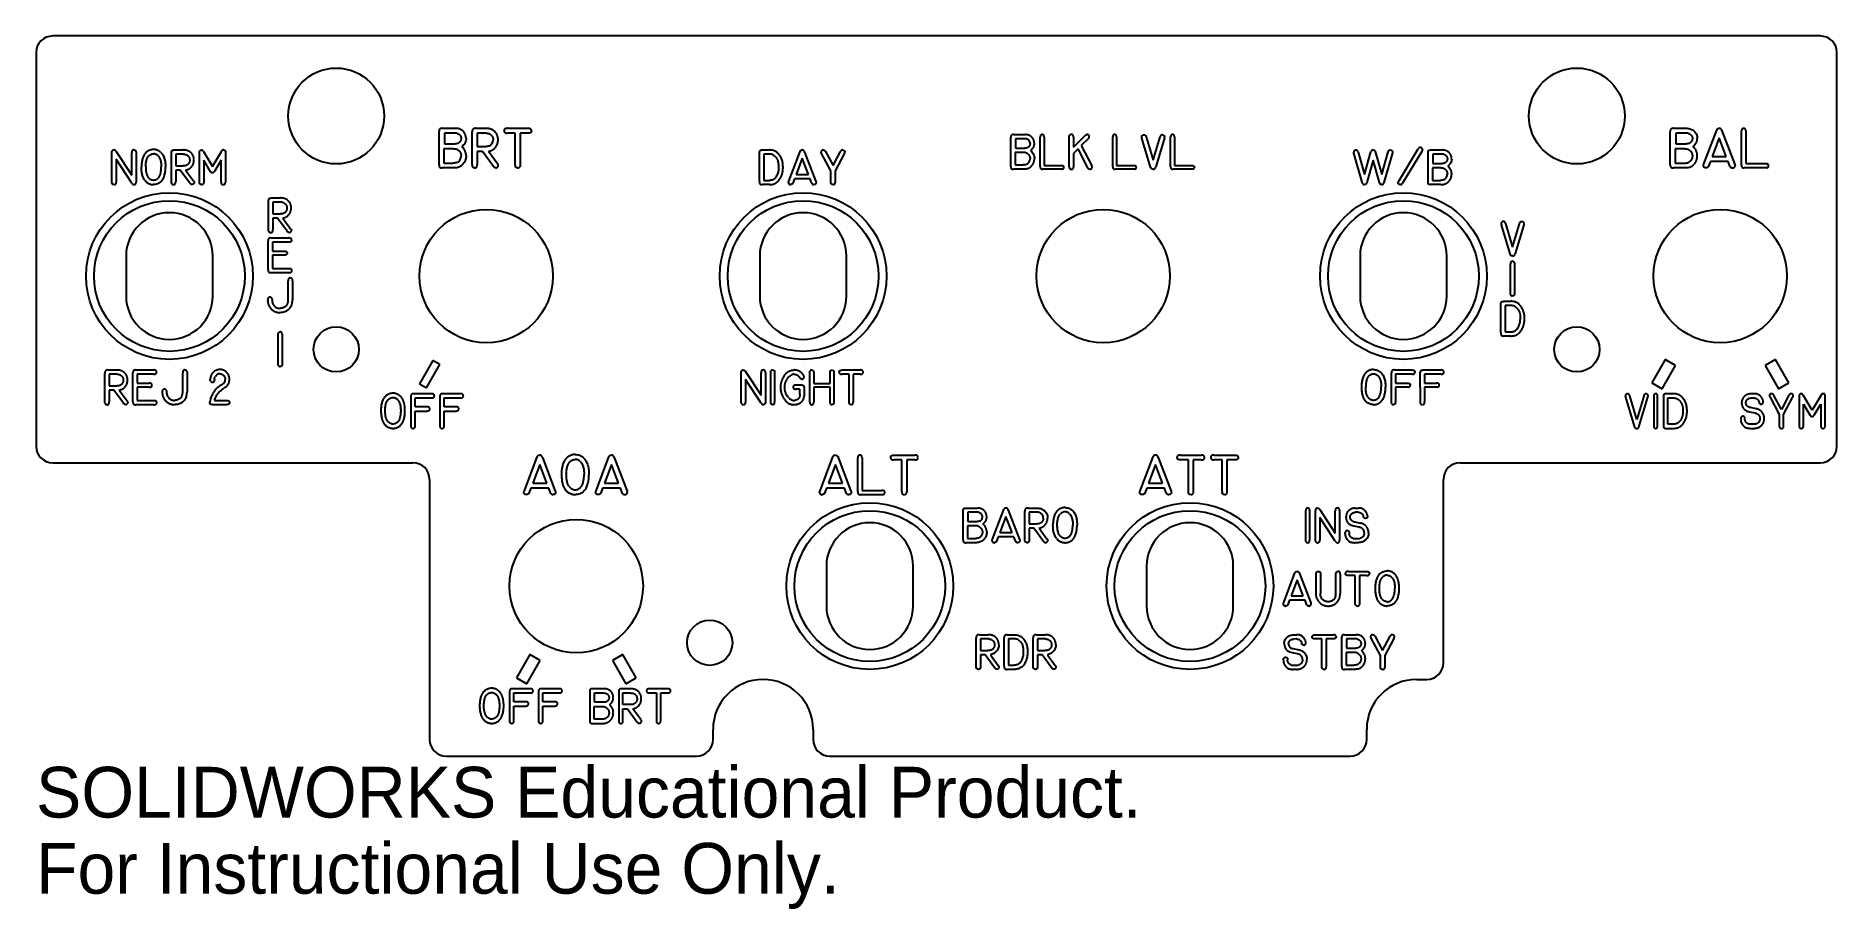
# Model space of a CAD drawing. Header units: inches. Extents: x -6.75 to 0, y -1.75 to 1.53.
import ezdxf

# ---------------------------------------------------------------- set-up
doc = ezdxf.new("R2010")
doc.units = ezdxf.units.IN
doc.header["$MEASUREMENT"] = 0
doc.styles.add('SLDTEXTSTYLE1', font='Arail.ttf')

msp = doc.modelspace()

# ---------------------------------------------------------------- texts
at = {"color": 7, "linetype": 'Continuous', "char_height": 0.1903, "attachment_point": 1, "style": 'SLDTEXTSTYLE1'}
for s, insert in [('SOLIDWORKS Educational Product.', (-6.75, -1.2138)), ('For Instructional Use Only.', (-6.75, -1.4992))]:
    msp.add_mtext(s, dxfattribs=dict(at, insert=insert))

# ---------------------------------------------------------------- linework, layer by layer
at = {"color": 1, "linetype": 'Continuous', "lineweight": 25}
for p, q in [((-0.0625, 1.5264), (-6.6875, 1.5264)), ((-6.75, 1.4639), (-6.75, -0.0111)), ((0, -0.0111), (0, 1.4639)), ((-5.2394, 1.0432), (-5.2394, 1.1689)), ((-5.228, 1.1802), (-5.1777, 1.1802)), ((-5.1797, 1.1618), (-5.2193, 1.1618)), ((-5.2193, 1.1618), (-5.2193, 1.1223)), ((-5.1151, 1.0444), (-5.1152, 1.1673)), ((-5.1016, 1.1802), (-5.0638, 1.1802)), ((-5.0631, 1.1618), (-5.0968, 1.1618)), ((-5.0968, 1.1618), (-5.0968, 1.1119)), ((-4.9538, 1.1618), (-4.9839, 1.1618)), ((-4.9828, 1.1802), (-4.9048, 1.1802)), ((-4.9538, 1.0439), (-4.9538, 1.1618)), ((-4.9354, 1.1618), (-4.9354, 1.0428)), ((-4.9055, 1.1618), (-4.9354, 1.1618)), ((-3.0867, 1.1568), (-3.0427, 1.1568)), ((-2.9861, 1.0363), (-2.9862, 1.1481)), ((-2.9719, 1.1481), (-2.9719, 1.0409)), ((-2.8614, 1.1095), (-2.8179, 1.1536)), ((-2.7146, 1.0363), (-2.7146, 1.1481)), ((-2.7003, 1.1481), (-2.7003, 1.0409)), ((-2.5895, 1.1486), (-2.5631, 1.0604)), ((-2.5631, 1.0604), (-2.5369, 1.1478)), ((-2.4974, 1.0363), (-2.4974, 1.1481)), ((-2.4831, 1.1481), (-2.4831, 1.0409)), ((-0.6247, 1.0432), (-0.6248, 1.1689)), ((-0.6133, 1.1802), (-0.5631, 1.1802)), ((-0.5651, 1.1618), (-0.6046, 1.1618)), ((-0.6046, 1.1618), (-0.6046, 1.1223)), ((-0.4986, 1.0466), (-0.4508, 1.1732)), ((-0.4311, 1.1711), (-0.3829, 1.0451)), ((-0.3577, 1.0425), (-0.3578, 1.1702)), ((-0.3414, 1.1702), (-0.3414, 1.0478)), ((-6.4653, 0.9795), (-6.4653, 1.089)), ((-6.4494, 1.0935), (-6.3911, 1.0043)), ((-6.3911, 1.0043), (-6.3911, 1.0887)), ((-6.375, 1.0894), (-6.375, 0.9781)), ((-6.3096, 1.0848), (-6.3097, 1.0848)), ((-6.2426, 0.9803), (-6.2427, 1.0878)), ((-6.2308, 1.0991), (-6.1978, 1.0991)), ((-6.1971, 1.083), (-6.2266, 1.083)), ((-6.2266, 1.083), (-6.2266, 1.0394)), ((-6.1377, 0.9796), (-6.1377, 1.0885)), ((-6.1224, 1.0932), (-6.0889, 1.0377)), ((-6.0889, 1.0377), (-6.0554, 1.0939)), ((-6.0401, 1.0906), (-6.0402, 0.9779)), ((-5.1847, 1.1039), (-5.2209, 1.1039)), ((-5.2209, 1.1039), (-5.2209, 1.0499)), ((-5.2193, 1.1223), (-5.1793, 1.1223)), ((-5.0968, 1.1119), (-5.0647, 1.1119)), ((-5.0968, 1.0936), (-5.0968, 1.0436)), ((-5.077, 1.0936), (-5.0968, 1.0936)), ((-5.0354, 1.0374), (-5.077, 1.0936)), ((-5.0542, 1.0942), (-5.0208, 1.0482)), ((-4.0387, 0.9808), (-4.0387, 1.089)), ((-4.0283, 1.0991), (-4.0015, 1.0991)), ((-4.0009, 1.083), (-4.0226, 1.083)), ((-4.0226, 1.083), (-4.0226, 0.985)), ((-3.9285, 0.9822), (-3.8866, 1.0929)), ((-3.8694, 1.0911), (-3.8272, 0.9809)), ((-3.8056, 1.0856), (-3.806, 1.0864)), ((-3.7708, 1.0205), (-3.8056, 1.0856)), ((-3.7907, 1.0927), (-3.7629, 1.0403)), ((-3.7629, 1.0403), (-3.7346, 1.0936)), ((-3.7209, 1.0848), (-3.7547, 1.0205)), ((-3.7205, 1.0854), (-3.7209, 1.0848)), ((-3.0967, 1.0369), (-3.0967, 1.1469)), ((-3.0488, 1.09), (-3.0804, 1.09)), ((-3.0804, 1.09), (-3.0804, 1.0428)), ((-3.0445, 1.1407), (-3.0791, 1.1407)), ((-3.0791, 1.1407), (-3.0791, 1.1061)), ((-3.0791, 1.1061), (-3.0441, 1.1061)), ((-2.8775, 1.0358), (-2.8775, 1.1461)), ((-2.8614, 1.1469), (-2.8614, 1.1095)), ((-2.8442, 1.1036), (-2.8614, 1.086)), ((-2.8614, 1.086), (-2.8614, 1.0356)), ((-2.8083, 1.0326), (-2.8442, 1.1036)), ((-2.8059, 1.1424), (-2.8323, 1.1158)), ((-2.8323, 1.1158), (-2.7934, 1.0398)), ((-2.5725, 1.035), (-2.6049, 1.1433)), ((-2.521, 1.1441), (-2.5533, 1.0358)), ((-1.7796, 0.9788), (-1.8107, 1.087)), ((-1.795, 1.0914), (-1.7708, 1.007)), ((-1.7708, 1.007), (-1.7466, 1.0918)), ((-1.7307, 1.0927), (-1.7063, 1.0072)), ((-1.7063, 1.0072), (-1.6819, 1.092)), ((-1.6662, 1.0878), (-1.6979, 0.9769)), ((-1.6424, 0.9825), (-1.5695, 1.1032)), ((-1.5565, 1.0932), (-1.6283, 0.9746)), ((-1.5327, 0.9792), (-1.5327, 1.0892)), ((-1.5227, 1.0991), (-1.4787, 1.0991)), ((-1.4805, 1.083), (-1.5151, 1.083)), ((-1.5151, 1.083), (-1.5151, 1.0484)), ((-0.57, 1.1039), (-0.6062, 1.1039)), ((-0.6062, 1.1039), (-0.6062, 1.0499)), ((-0.6046, 1.1223), (-0.5647, 1.1223)), ((-0.4412, 1.1445), (-0.4675, 1.0747)), ((-0.4148, 1.0747), (-0.4412, 1.1445)), ((-6.4492, 1.064), (-6.4492, 0.9783)), ((-6.3911, 0.9742), (-6.4492, 1.064)), ((-6.2266, 1.0394), (-6.1985, 1.0394)), ((-6.2266, 1.0233), (-6.2266, 0.9796)), ((-6.2093, 1.0233), (-6.2266, 1.0233)), ((-6.1729, 0.9741), (-6.2093, 1.0233)), ((-6.1894, 1.0239), (-6.1601, 0.9836)), ((-6.1216, 1.0604), (-6.1216, 0.9792)), ((-6.0973, 1.0197), (-6.1216, 1.0604)), ((-6.0562, 1.0604), (-6.0801, 1.0207)), ((-6.0562, 0.9788), (-6.0562, 1.0604)), ((-5.1864, 1.0315), (-5.2278, 1.0315)), ((-5.2209, 1.0499), (-5.1867, 1.0499)), ((-3.8782, 1.0678), (-3.9013, 1.0068)), ((-3.8551, 1.0068), (-3.8782, 1.0678)), ((-3.7708, 0.9781), (-3.7708, 1.0205)), ((-3.7547, 1.0205), (-3.7547, 0.9787)), ((-3.0503, 1.0267), (-3.0865, 1.0267)), ((-3.0804, 1.0428), (-3.0506, 1.0428)), ((-2.9079, 1.0267), (-2.9772, 1.0267)), ((-2.9719, 1.0409), (-2.9066, 1.0409)), ((-2.6364, 1.0267), (-2.7056, 1.0267)), ((-2.7003, 1.0409), (-2.635, 1.0409)), ((-2.4192, 1.0267), (-2.4884, 1.0267)), ((-2.4831, 1.0409), (-2.4178, 1.0409)), ((-1.7385, 1.0602), (-1.762, 0.9777)), ((-1.7147, 0.9773), (-1.7385, 1.0602)), ((-1.4848, 1.0323), (-1.5165, 1.0323)), ((-1.5165, 1.0323), (-1.5165, 0.985)), ((-1.5151, 1.0484), (-1.4801, 1.0484)), ((-0.5718, 1.0315), (-0.6131, 1.0315)), ((-0.6062, 1.0499), (-0.572, 1.0499)), ((-0.4745, 1.0563), (-0.4816, 1.0378)), ((-0.4074, 1.0563), (-0.4745, 1.0563)), ((-0.4675, 1.0747), (-0.4148, 1.0747)), ((-0.401, 1.0389), (-0.4074, 1.0563)), ((-0.2684, 1.0315), (-0.3475, 1.0315)), ((-0.3414, 1.0478), (-0.2668, 1.0478)), ((-4.0011, 0.969), (-4.0287, 0.969)), ((-4.0226, 0.985), (-4.0011, 0.985)), ((-3.9073, 0.9907), (-3.9136, 0.9745)), ((-3.8487, 0.9907), (-3.9073, 0.9907)), ((-3.9013, 1.0068), (-3.8551, 1.0068)), ((-3.843, 0.9755), (-3.8487, 0.9907)), ((-1.4864, 0.969), (-1.5225, 0.969)), ((-1.5165, 0.985), (-1.4866, 0.985)), ((-5.8783, 0.8003), (-5.8783, 0.9078)), ((-5.8665, 0.9191), (-5.8334, 0.9191)), ((-5.8328, 0.903), (-5.8622, 0.903)), ((-5.8622, 0.903), (-5.8622, 0.8594)), ((-5.8622, 0.8594), (-5.8342, 0.8594)), ((-5.8622, 0.8433), (-5.8622, 0.7996)), ((-5.8449, 0.8433), (-5.8622, 0.8433)), ((-5.8085, 0.7941), (-5.8449, 0.8433)), ((-5.825, 0.8439), (-5.7958, 0.8036)), ((-1.2252, 0.7098), (-1.2577, 0.8181)), ((-1.2422, 0.8234), (-1.2158, 0.7352)), ((-1.2158, 0.7352), (-1.1897, 0.8226)), ((-1.1738, 0.8189), (-1.2061, 0.7106)), ((-5.8801, 0.6496), (-5.8801, 0.7587)), ((-5.8695, 0.7691), (-5.8019, 0.7691)), ((-5.864, 0.753), (-5.864, 0.7202)), ((-5.8026, 0.753), (-5.864, 0.753)), ((-6.4125, 0.7014), (-6.4125, 0.5514)), ((-6.0875, 0.5514), (-6.0875, 0.7014)), ((-5.864, 0.7202), (-5.8191, 0.7202)), ((-5.864, 0.7042), (-5.864, 0.655)), ((-5.8198, 0.7042), (-5.864, 0.7042)), ((-4.0375, 0.7014), (-4.0375, 0.5514)), ((-3.7125, 0.5514), (-3.7125, 0.7014)), ((-1.7875, 0.7014), (-1.7875, 0.5514)), ((-1.4625, 0.5514), (-1.4625, 0.7014)), ((-5.8026, 0.639), (-5.8699, 0.639)), ((-5.864, 0.655), (-5.8017, 0.655)), ((-5.8048, 0.54), (-5.8048, 0.6088)), ((-5.7887, 0.609), (-5.7888, 0.5377)), ((-1.2234, 0.5604), (-1.2235, 0.6723)), ((-1.2092, 0.6729), (-1.2092, 0.5604)), ((-1.2596, 0.4133), (-1.2597, 0.5215)), ((-1.2492, 0.5316), (-1.2224, 0.5316)), ((-1.2218, 0.5155), (-1.2436, 0.5155)), ((-1.2436, 0.5155), (-1.2436, 0.4175)), ((-5.8419, 0.2956), (-5.8419, 0.4075)), ((-5.8276, 0.4081), (-5.8276, 0.2957)), ((-1.2436, 0.4175), (-1.222, 0.4175)), ((-1.222, 0.4015), (-1.2496, 0.4015)), ((-6.4797, 0.2741), (-6.4467, 0.2741)), ((-6.3759, 0.2741), (-6.3083, 0.2741)), ((-5.263, 0.3091), (-5.313, 0.2225)), ((-5.287, 0.2075), (-5.237, 0.2941)), ((-5.237, 0.2941), (-5.263, 0.3091)), ((-3.7283, 0.2741), (-3.6601, 0.2741)), ((-1.6587, 0.2741), (-1.5923, 0.2741)), ((-1.5501, 0.2741), (-1.4837, 0.2741)), ((-0.6445, 0.3129), (-0.6945, 0.2263)), ((-0.6555, 0.2038), (-0.6055, 0.2904)), ((-0.6055, 0.2904), (-0.6445, 0.3129)), ((-0.2305, 0.3129), (-0.2695, 0.2904)), ((-0.2695, 0.2904), (-0.2195, 0.2038)), ((-0.1805, 0.2263), (-0.2305, 0.3129)), ((-6.4916, 0.1553), (-6.4916, 0.2628)), ((-6.446, 0.258), (-6.4755, 0.258)), ((-6.4755, 0.258), (-6.4755, 0.2144)), ((-6.4755, 0.2144), (-6.4475, 0.2144)), ((-6.3866, 0.1546), (-6.3866, 0.2637)), ((-6.3705, 0.258), (-6.3705, 0.2252)), ((-6.3091, 0.258), (-6.3705, 0.258)), ((-6.3705, 0.2252), (-6.3255, 0.2252)), ((-6.3705, 0.2092), (-6.3705, 0.16)), ((-6.3263, 0.2092), (-6.3705, 0.2092)), ((-6.2001, 0.195), (-6.2001, 0.2638)), ((-6.184, 0.264), (-6.1841, 0.1927)), ((-6.0807, 0.2383), (-6.0807, 0.2371)), ((-5.313, 0.2225), (-5.287, 0.2075)), ((-4.1066, 0.1545), (-4.1066, 0.264)), ((-4.0907, 0.2685), (-4.0324, 0.1793)), ((-4.0905, 0.239), (-4.0905, 0.1533)), ((-4.0324, 0.1492), (-4.0905, 0.239)), ((-4.0324, 0.1793), (-4.0324, 0.2637)), ((-4.0163, 0.2644), (-4.0163, 0.1531)), ((-3.9962, 0.1529), (-3.9962, 0.2648)), ((-3.9819, 0.2654), (-3.9819, 0.1529)), ((-3.901, 0.218), (-3.882, 0.218)), ((-3.8715, 0.2071), (-3.8715, 0.1765)), ((-3.8495, 0.1529), (-3.8496, 0.2646)), ((-3.8353, 0.265), (-3.8353, 0.2234)), ((-3.8353, 0.2234), (-3.7735, 0.2234)), ((-3.8353, 0.2092), (-3.8353, 0.1529)), ((-3.7735, 0.2092), (-3.8353, 0.2092)), ((-3.7735, 0.2655), (-3.7735, 0.2659)), ((-3.7735, 0.2234), (-3.7735, 0.2655)), ((-3.7735, 0.1537), (-3.7735, 0.2092)), ((-3.7593, 0.265), (-3.7593, 0.1535)), ((-3.7029, 0.258), (-3.7293, 0.258)), ((-3.7029, 0.1549), (-3.7029, 0.258)), ((-3.6868, 0.258), (-3.6868, 0.1539)), ((-3.6606, 0.258), (-3.6868, 0.258)), ((-1.7371, 0.2598), (-1.7372, 0.2598)), ((-1.6701, 0.1545), (-1.6702, 0.2632)), ((-1.6541, 0.258), (-1.6541, 0.2252)), ((-1.5923, 0.258), (-1.6541, 0.258)), ((-1.6541, 0.2252), (-1.6101, 0.2252)), ((-1.6541, 0.2092), (-1.6541, 0.1545)), ((-1.6107, 0.2092), (-1.6541, 0.2092)), ((-1.5615, 0.1545), (-1.5616, 0.2632)), ((-1.5455, 0.258), (-1.5455, 0.2252)), ((-1.4837, 0.258), (-1.5455, 0.258)), ((-1.5455, 0.2252), (-1.5015, 0.2252)), ((-1.5455, 0.2092), (-1.5455, 0.1545)), ((-1.5021, 0.2092), (-1.5455, 0.2092)), ((-0.6945, 0.2263), (-0.6555, 0.2038)), ((-0.2195, 0.2038), (-0.1805, 0.2263)), ((-6.4755, 0.1983), (-6.4755, 0.1546)), ((-6.4582, 0.1983), (-6.4755, 0.1983)), ((-6.4218, 0.1491), (-6.4582, 0.1983)), ((-6.4383, 0.1989), (-6.409, 0.1586)), ((-6.3091, 0.144), (-6.3763, 0.144)), ((-6.3705, 0.16), (-6.3082, 0.16)), ((-6.036, 0.144), (-6.0871, 0.144)), ((-6.0807, 0.16), (-6.0341, 0.16)), ((-5.4122, 0.171), (-5.4121, 0.171)), ((-5.3452, 0.1743), (-5.3451, 0.0657)), ((-5.2673, 0.1852), (-5.3337, 0.1852)), ((-5.3291, 0.1692), (-5.2673, 0.1692)), ((-5.3291, 0.1364), (-5.3291, 0.1692)), ((-5.2851, 0.1364), (-5.3291, 0.1364)), ((-5.2366, 0.1743), (-5.2365, 0.0657)), ((-5.1587, 0.1852), (-5.2251, 0.1852)), ((-5.2205, 0.1692), (-5.1587, 0.1692)), ((-5.2205, 0.1364), (-5.2205, 0.1692)), ((-5.1765, 0.1364), (-5.2205, 0.1364)), ((-3.8876, 0.2019), (-3.9018, 0.2019)), ((-3.8876, 0.1816), (-3.8876, 0.2019)), ((-0.7924, 0.1717), (-0.76, 0.0634)), ((-0.7506, 0.0888), (-0.777, 0.177)), ((-0.7244, 0.1762), (-0.7506, 0.0888)), ((-0.7408, 0.0642), (-0.7085, 0.1725)), ((-0.6867, 0.1759), (-0.6867, 0.064)), ((-0.6724, 0.0641), (-0.6724, 0.1765)), ((-0.6505, 0.1751), (-0.6504, 0.0669)), ((-0.6132, 0.1852), (-0.64, 0.1852)), ((-0.6344, 0.1692), (-0.6126, 0.1692)), ((-0.6344, 0.0712), (-0.6344, 0.1692)), ((-0.3112, 0.1852), (-0.3238, 0.1846)), ((-0.3228, 0.1691), (-0.313, 0.1693)), ((-0.313, 0.1693), (-0.312, 0.1693)), ((-0.3101, 0.1852), (-0.3112, 0.1852)), ((-0.2514, 0.1726), (-0.251, 0.1718)), ((-0.251, 0.1718), (-0.2162, 0.1067)), ((-0.2082, 0.1264), (-0.2361, 0.1789)), ((-0.18, 0.1797), (-0.2082, 0.1264)), ((-0.2001, 0.1067), (-0.1663, 0.171)), ((-0.1663, 0.171), (-0.1659, 0.1716)), ((-0.142, 0.1747), (-0.142, 0.0657)), ((-0.0932, 0.1238), (-0.1267, 0.1793)), ((-0.1259, 0.0654), (-0.1259, 0.1465)), ((-0.1259, 0.1465), (-0.1016, 0.1058)), ((-0.0597, 0.1801), (-0.0932, 0.1238)), ((-0.0844, 0.1068), (-0.0605, 0.1465)), ((-0.0605, 0.1465), (-0.0605, 0.065)), ((-0.0445, 0.064), (-0.0444, 0.1767)), ((-5.3291, 0.0657), (-5.3291, 0.1203)), ((-5.3291, 0.1203), (-5.2857, 0.1203)), ((-5.2205, 0.0657), (-5.2205, 0.1203)), ((-5.2205, 0.1203), (-5.1771, 0.1203)), ((-0.6128, 0.0712), (-0.6344, 0.0712)), ((-0.3448, 0.091), (-0.3447, 0.0925)), ((-0.3283, 0.1174), (-0.3073, 0.1129)), ((-0.3033, 0.1289), (-0.3244, 0.1333)), ((-0.312, 0.0708), (-0.3236, 0.0708)), ((-0.2162, 0.1067), (-0.2162, 0.0642)), ((-0.2001, 0.0649), (-0.2001, 0.1067)), ((-0.6404, 0.0551), (-0.6128, 0.0551)), ((-0.3238, 0.0551), (-0.3111, 0.0551)), ((-4.9195, -0.1784), (-4.8717, -0.0518)), ((-4.8521, -0.0539), (-4.8038, -0.1799)), ((-4.729, -0.0611), (-4.729, -0.0611)), ((-4.6506, -0.1784), (-4.6028, -0.0518)), ((-4.5831, -0.0539), (-4.5349, -0.1799)), ((-3.8113, -0.1784), (-3.7635, -0.0518)), ((-3.7438, -0.0539), (-3.6955, -0.1799)), ((-3.6704, -0.1825), (-3.6704, -0.0548)), ((-3.6541, -0.0548), (-3.6541, -0.1772)), ((-3.5049, -0.0632), (-3.5351, -0.0632)), ((-3.5339, -0.0448), (-3.4559, -0.0448)), ((-3.5049, -0.1811), (-3.5049, -0.0632)), ((-3.4865, -0.0632), (-3.4865, -0.1822)), ((-3.4566, -0.0632), (-3.4865, -0.0632)), ((-2.6113, -0.1784), (-2.5635, -0.0518)), ((-2.5438, -0.0539), (-2.4955, -0.1799)), ((-2.4311, -0.0632), (-2.4613, -0.0632)), ((-2.4601, -0.0448), (-2.3821, -0.0448)), ((-2.4311, -0.1811), (-2.4311, -0.0632)), ((-2.4127, -0.0632), (-2.4127, -0.1822)), ((-2.3828, -0.0632), (-2.4127, -0.0632)), ((-2.3049, -0.0632), (-2.3351, -0.0632)), ((-2.3339, -0.0448), (-2.2559, -0.0448)), ((-2.3049, -0.1811), (-2.3049, -0.0632)), ((-2.2865, -0.0632), (-2.2865, -0.1822)), ((-2.2566, -0.0632), (-2.2865, -0.0632)), ((-6.6875, -0.0736), (-5.3375, -0.0736)), ((-4.8621, -0.0805), (-4.8885, -0.1503)), ((-4.8357, -0.1503), (-4.8621, -0.0805)), ((-4.5932, -0.0805), (-4.6195, -0.1503)), ((-4.5668, -0.1503), (-4.5932, -0.0805)), ((-3.7538, -0.0805), (-3.7802, -0.1503)), ((-3.7275, -0.1503), (-3.7538, -0.0805)), ((-2.5538, -0.0805), (-2.5802, -0.1503)), ((-2.5275, -0.1503), (-2.5538, -0.0805)), ((-1.4125, -0.0736), (-0.0625, -0.0736)), ((-5.275, -0.1361), (-5.275, -1.1111)), ((-4.8954, -0.1687), (-4.9026, -0.1872)), ((-4.8284, -0.1687), (-4.8954, -0.1687)), ((-4.8885, -0.1503), (-4.8357, -0.1503)), ((-4.8219, -0.1861), (-4.8284, -0.1687)), ((-4.6265, -0.1687), (-4.6336, -0.1872)), ((-4.5594, -0.1687), (-4.6265, -0.1687)), ((-4.6195, -0.1503), (-4.5668, -0.1503)), ((-4.5529, -0.1861), (-4.5594, -0.1687)), ((-3.7871, -0.1687), (-3.7943, -0.1872)), ((-3.7201, -0.1687), (-3.7871, -0.1687)), ((-3.7802, -0.1503), (-3.7275, -0.1503)), ((-3.7136, -0.1861), (-3.7201, -0.1687)), ((-3.581, -0.1935), (-3.6602, -0.1935)), ((-3.6541, -0.1772), (-3.5795, -0.1772)), ((-2.5871, -0.1687), (-2.5943, -0.1872)), ((-2.5201, -0.1687), (-2.5871, -0.1687)), ((-2.5802, -0.1503), (-2.5275, -0.1503)), ((-2.5136, -0.1861), (-2.5201, -0.1687)), ((-1.475, -0.8236), (-1.475, -0.1361)), ((-3.2753, -0.3633), (-3.2753, -0.2533)), ((-3.2653, -0.2434), (-3.2213, -0.2434)), ((-3.2231, -0.2595), (-3.2577, -0.2595)), ((-3.2577, -0.2595), (-3.2577, -0.2941)), ((-3.1649, -0.3603), (-3.1231, -0.2496)), ((-3.1058, -0.2514), (-3.0636, -0.3616)), ((-3.0434, -0.3622), (-3.0435, -0.2547)), ((-3.0316, -0.2434), (-2.9985, -0.2434)), ((-2.9979, -0.2595), (-3.0274, -0.2595)), ((-3.0274, -0.2595), (-3.0274, -0.3031)), ((-2.8932, -0.2577), (-2.8932, -0.2577)), ((-1.9906, -0.3646), (-1.9907, -0.2527)), ((-1.9764, -0.2521), (-1.9764, -0.3646)), ((-1.9544, -0.363), (-1.9545, -0.2535)), ((-1.9386, -0.249), (-1.8802, -0.3382)), ((-1.8802, -0.3382), (-1.8802, -0.2538)), ((-1.8641, -0.2531), (-1.8642, -0.3644)), ((-1.8068, -0.244), (-1.7942, -0.2434)), ((-1.796, -0.2594), (-1.8058, -0.2596)), ((-1.795, -0.2594), (-1.796, -0.2594)), ((-1.7942, -0.2434), (-1.7931, -0.2434)), ((-3.2274, -0.3102), (-3.259, -0.3102)), ((-3.259, -0.3102), (-3.259, -0.3575)), ((-3.2577, -0.2941), (-3.2227, -0.2941)), ((-3.1146, -0.2747), (-3.1377, -0.3357)), ((-3.1377, -0.3357), (-3.0916, -0.3357)), ((-3.0916, -0.3357), (-3.1146, -0.2747)), ((-3.0274, -0.3031), (-2.9993, -0.3031)), ((-3.0274, -0.3192), (-3.0274, -0.3629)), ((-3.0101, -0.3192), (-3.0274, -0.3192)), ((-2.9737, -0.3684), (-3.0101, -0.3192)), ((-2.9902, -0.3186), (-2.9609, -0.3589)), ((-1.9384, -0.2785), (-1.9384, -0.3642)), ((-1.8802, -0.3683), (-1.9384, -0.2785)), ((-1.8277, -0.3361), (-1.8278, -0.3377)), ((-1.7903, -0.3158), (-1.8113, -0.3113)), ((-1.8074, -0.2954), (-1.7863, -0.2997)), ((-3.2289, -0.3735), (-3.2651, -0.3735)), ((-3.259, -0.3575), (-3.2292, -0.3575)), ((-3.1438, -0.3518), (-3.15, -0.368)), ((-3.0851, -0.3518), (-3.1438, -0.3518)), ((-3.0795, -0.367), (-3.0851, -0.3518)), ((-1.7941, -0.3735), (-1.8068, -0.3735)), ((-1.8066, -0.3578), (-1.795, -0.3578)), ((-3.7875, -0.4611), (-3.7875, -0.6111)), ((-3.4625, -0.6111), (-3.4625, -0.4611)), ((-2.5875, -0.4611), (-2.5875, -0.6111)), ((-2.2625, -0.6111), (-2.2625, -0.4611)), ((-2.0735, -0.5978), (-2.0317, -0.4871)), ((-2.0233, -0.5122), (-2.0463, -0.5732)), ((-2.0002, -0.5732), (-2.0233, -0.5122)), ((-2.0145, -0.4889), (-1.9722, -0.5991)), ((-1.952, -0.5633), (-1.9521, -0.4902)), ((-1.936, -0.4906), (-1.936, -0.5628)), ((-1.8778, -0.5623), (-1.8779, -0.4916)), ((-1.8618, -0.4916), (-1.8618, -0.564)), ((-1.8054, -0.497), (-1.8318, -0.497)), ((-1.8308, -0.4809), (-1.7626, -0.4809)), ((-1.8054, -0.6001), (-1.8054, -0.497)), ((-1.7894, -0.497), (-1.7894, -0.6011)), ((-1.7632, -0.497), (-1.7894, -0.497)), ((-1.686, -0.4952), (-1.686, -0.4952)), ((-2.0524, -0.5893), (-2.0587, -0.6055)), ((-1.9937, -0.5893), (-2.0524, -0.5893)), ((-2.0463, -0.5732), (-2.0002, -0.5732)), ((-1.9881, -0.6045), (-1.9937, -0.5893)), ((-3.2261, -0.8372), (-3.2262, -0.7297)), ((-3.2143, -0.7184), (-3.1812, -0.7184)), ((-3.1806, -0.7345), (-3.2101, -0.7345)), ((-3.2101, -0.7345), (-3.2101, -0.7781)), ((-3.1211, -0.8367), (-3.1212, -0.7285)), ((-3.1107, -0.7184), (-3.0839, -0.7184)), ((-3.0833, -0.7345), (-3.1051, -0.7345)), ((-3.1051, -0.7345), (-3.1051, -0.8325)), ((-3.0125, -0.8372), (-3.0125, -0.7297)), ((-3.0007, -0.7184), (-2.9676, -0.7184)), ((-2.967, -0.7345), (-2.9965, -0.7345)), ((-2.9965, -0.7345), (-2.9965, -0.7781)), ((-2.038, -0.719), (-2.0254, -0.7184)), ((-2.0271, -0.7344), (-2.0369, -0.7346)), ((-2.0261, -0.7344), (-2.0271, -0.7344)), ((-2.0254, -0.7184), (-2.0242, -0.7184)), ((-1.9303, -0.7345), (-1.9567, -0.7345)), ((-1.9557, -0.7184), (-1.8875, -0.7184)), ((-1.9303, -0.8376), (-1.9303, -0.7345)), ((-1.9143, -0.7345), (-1.9143, -0.8386)), ((-1.8881, -0.7345), (-1.9143, -0.7345)), ((-1.8562, -0.8383), (-1.8562, -0.7283)), ((-1.8463, -0.7184), (-1.8023, -0.7184)), ((-1.804, -0.7345), (-1.8386, -0.7345)), ((-1.8386, -0.7345), (-1.8386, -0.7691)), ((-1.7461, -0.7319), (-1.7465, -0.7311)), ((-1.7113, -0.797), (-1.7461, -0.7319)), ((-1.7312, -0.7248), (-1.7033, -0.7772)), ((-1.7033, -0.7772), (-1.6751, -0.7239)), ((-1.6614, -0.7327), (-1.6952, -0.797)), ((-1.661, -0.7321), (-1.6614, -0.7327)), ((-4.8995, -0.7933), (-4.9495, -0.88)), ((-4.8605, -0.8158), (-4.8995, -0.7933)), ((-4.5505, -0.7933), (-4.5895, -0.8158)), ((-4.5005, -0.88), (-4.5505, -0.7933)), ((-3.2101, -0.7781), (-3.182, -0.7781)), ((-3.2101, -0.7942), (-3.2101, -0.8379)), ((-3.1927, -0.7942), (-3.2101, -0.7942)), ((-3.1564, -0.8434), (-3.1927, -0.7942)), ((-3.1729, -0.7936), (-3.1436, -0.8339)), ((-2.9965, -0.7781), (-2.9684, -0.7781)), ((-2.9965, -0.7942), (-2.9965, -0.8379)), ((-2.9791, -0.7942), (-2.9965, -0.7942)), ((-2.9428, -0.8434), (-2.9791, -0.7942)), ((-2.9592, -0.7936), (-2.93, -0.8339)), ((-2.0214, -0.7908), (-2.0424, -0.7863)), ((-2.0385, -0.7704), (-2.0174, -0.7747)), ((-1.8083, -0.7852), (-1.84, -0.7852)), ((-1.84, -0.7852), (-1.84, -0.8325)), ((-1.8386, -0.7691), (-1.8037, -0.7691)), ((-1.7113, -0.8394), (-1.7113, -0.797)), ((-1.6952, -0.797), (-1.6952, -0.8388)), ((-4.9105, -0.9025), (-4.8605, -0.8158)), ((-4.5895, -0.8158), (-4.5395, -0.9025)), ((-3.0835, -0.8485), (-3.1111, -0.8485)), ((-3.1051, -0.8325), (-3.0835, -0.8325)), ((-2.0589, -0.8111), (-2.0589, -0.8127)), ((-2.0252, -0.8485), (-2.038, -0.8485)), ((-2.0378, -0.8328), (-2.0261, -0.8328)), ((-1.8099, -0.8485), (-1.8461, -0.8485)), ((-1.84, -0.8325), (-1.8101, -0.8325)), ((-5.0422, -0.9352), (-5.0421, -0.9352)), ((-4.9752, -0.9319), (-4.9751, -1.0405)), ((-4.8973, -0.921), (-4.9637, -0.921)), ((-4.9591, -0.937), (-4.8973, -0.937)), ((-4.9591, -0.9699), (-4.9591, -0.937)), ((-4.9495, -0.88), (-4.9105, -0.9025)), ((-4.8666, -0.9319), (-4.8665, -1.0405)), ((-4.7887, -0.921), (-4.8551, -0.921)), ((-4.8505, -0.937), (-4.7887, -0.937)), ((-4.8505, -0.9699), (-4.8505, -0.937)), ((-4.6748, -0.9308), (-4.6748, -1.0408)), ((-4.6208, -0.921), (-4.6648, -0.921)), ((-4.6572, -0.937), (-4.6226, -0.937)), ((-4.6572, -0.9717), (-4.6572, -0.937)), ((-4.5661, -0.9322), (-4.566, -1.0398)), ((-4.5212, -0.921), (-4.5542, -0.921)), ((-4.55, -0.937), (-4.5205, -0.937)), ((-4.55, -0.9807), (-4.55, -0.937)), ((-4.5395, -0.9025), (-4.5005, -0.88)), ((-4.4513, -0.937), (-4.4248, -0.937)), ((-4.382, -0.921), (-4.4503, -0.921)), ((-4.4248, -0.937), (-4.4248, -1.0402)), ((-4.4088, -0.937), (-4.3826, -0.937)), ((-4.4088, -1.0412), (-4.4088, -0.937)), ((-1.575, -0.8861), (-1.5375, -0.8861)), ((-4.9151, -0.9699), (-4.9591, -0.9699)), ((-4.9591, -1.0405), (-4.9591, -0.9859)), ((-4.9591, -0.9859), (-4.9157, -0.9859)), ((-4.8065, -0.9699), (-4.8505, -0.9699)), ((-4.8505, -1.0405), (-4.8505, -0.9859)), ((-4.8505, -0.9859), (-4.8071, -0.9859)), ((-4.6586, -0.9877), (-4.6269, -0.9877)), ((-4.6586, -1.035), (-4.6586, -0.9877)), ((-4.6222, -0.9717), (-4.6572, -0.9717)), ((-4.522, -0.9807), (-4.55, -0.9807)), ((-4.55, -1.0405), (-4.55, -0.9968)), ((-4.55, -0.9968), (-4.5327, -0.9968)), ((-4.5327, -0.9968), (-4.4963, -1.046)), ((-4.4835, -1.0365), (-4.5128, -0.9962)), ((-4.6646, -1.0511), (-4.6285, -1.0511)), ((-4.6287, -1.035), (-4.6586, -1.035)), ((-4.2125, -1.1111), (-4.2125, -1.0736)), ((-3.8375, -1.0736), (-3.8375, -1.1111)), ((-1.7625, -1.1111), (-1.7625, -1.0736)), ((-5.2125, -1.1736), (-4.275, -1.1736)), ((-3.775, -1.1736), (-1.825, -1.1736))]:
    msp.add_line(p, q, dxfattribs=at)
for centre, radius in [((-5.625, 1.2264), 0.1797), ((-0.975, 1.2264), 0.1797), ((-6.25, 0.6264), 0.3125), ((-6.25, 0.6264), 0.2825), ((-3.875, 0.6264), 0.3125), ((-3.875, 0.6264), 0.2825), ((-1.625, 0.6264), 0.3125), ((-1.625, 0.6264), 0.2825), ((-5.0625, 0.6264), 0.25), ((-2.75, 0.6264), 0.25), ((-0.4375, 0.6264), 0.25), ((-5.625, 0.3514), 0.0848), ((-0.975, 0.3514), 0.0848), ((-3.625, -0.5361), 0.3125), ((-3.625, -0.5361), 0.2825), ((-2.425, -0.5361), 0.3125), ((-2.425, -0.5361), 0.2825), ((-4.725, -0.5361), 0.25), ((-4.225, -0.7486), 0.0848)]:
    msp.add_circle(centre, radius, dxfattribs=at)
for centre, radius, start, end in [((-6.6875, 1.4639), 0.0625, 90, 180), ((-0.0625, 1.4639), 0.0625, 0, 90), ((-6.25, 0.7014), 0.1625, 0, 180), ((-3.875, 0.7014), 0.1625, 0, 180), ((-1.625, 0.7014), 0.1625, 0, 180), ((-6.25, 0.5514), 0.1625, 180, 0), ((-3.875, 0.5514), 0.1625, 180, 0), ((-1.625, 0.5514), 0.1625, 180, 0), ((-6.6875, -0.0111), 0.0625, 180, 270), ((-0.0625, -0.0111), 0.0625, 270, 0), ((-5.3375, -0.1361), 0.0625, 0, 90), ((-1.4125, -0.1361), 0.0625, 90, 180), ((-3.625, -0.4611), 0.1625, 0, 180), ((-2.425, -0.4611), 0.1625, 360, 180), ((-3.625, -0.6111), 0.1625, 180, 360), ((-2.425, -0.6111), 0.1625, 180, 360), ((-1.5375, -0.8236), 0.0625, 270, 0), ((-4.025, -1.0736), 0.1875, 0, 180), ((-1.575, -1.0736), 0.1875, 90, 180), ((-5.2125, -1.1111), 0.0625, 180, 270), ((-4.275, -1.1111), 0.0625, 270, 360), ((-3.775, -1.1111), 0.0625, 180, 270), ((-1.825, -1.1111), 0.0625, 270, 360)]:
    msp.add_arc(centre, radius, start, end, dxfattribs=at)
for points, knots in [([(-5.228, 1.1802), (-5.2289, 1.1802), (-5.2307, 1.1802), (-5.2331, 1.1798), (-5.2352, 1.1789), (-5.2369, 1.1777), (-5.2381, 1.176), (-5.239, 1.174), (-5.2394, 1.1716), (-5.2394, 1.1698), (-5.2394, 1.1689)], [0, 0, 0, 0, 0.148341, 0.278025, 0.393794, 0.500901, 0.609041, 0.72391, 0.853594, 1, 1, 1, 1]), ([(-5.1719, 1.1612), (-5.1726, 1.1614), (-5.1732, 1.1615), (-5.1738, 1.1616), (-5.1745, 1.1617), (-5.1752, 1.1618), (-5.1758, 1.1618), (-5.1771, 1.1619), (-5.1784, 1.1618), (-5.1797, 1.1618)], [0, 0, 0, 0, 0.0000502317, 0.0000502317, 0.0000502317, 0.0001005187, 0.0001005187, 0.0001005187, 0.0001999445, 0.0001999445, 0.0001999445, 0.0001999445]), ([(-5.1382, 1.1422), (-5.1382, 1.1435), (-5.1384, 1.1462), (-5.139, 1.15), (-5.1398, 1.1537), (-5.1411, 1.1572), (-5.1427, 1.1605), (-5.1446, 1.1636), (-5.1469, 1.1666), (-5.1494, 1.1693), (-5.1523, 1.1718), (-5.1553, 1.1739), (-5.1586, 1.1758), (-5.162, 1.1774), (-5.1657, 1.1785), (-5.1695, 1.1795), (-5.1736, 1.18), (-5.1763, 1.1801), (-5.1777, 1.1802)], [0, 0, 0, 0, 0.065667, 0.129271, 0.190795, 0.251478, 0.311279, 0.370829, 0.430761, 0.492448, 0.554243, 0.615247, 0.676077, 0.737571, 0.800409, 0.864501, 0.931168, 1, 1, 1, 1]), ([(-5.1719, 1.1612), (-5.1708, 1.1609), (-5.1687, 1.1604), (-5.1657, 1.1588), (-5.163, 1.1569), (-5.1608, 1.1545), (-5.1589, 1.1518), (-5.1576, 1.1488), (-5.1567, 1.1456), (-5.1566, 1.1433), (-5.1565, 1.1422)], [0, 0, 0, 0, 0.128723, 0.251657, 0.374086, 0.498535, 0.624255, 0.746195, 0.871248, 1, 1, 1, 1]), ([(-5.1016, 1.1802), (-5.1028, 1.1802), (-5.1049, 1.1802), (-5.1078, 1.1797), (-5.1103, 1.1788), (-5.1123, 1.1774), (-5.1138, 1.1755), (-5.1148, 1.1731), (-5.1152, 1.1703), (-5.1152, 1.1684), (-5.1152, 1.1673)], [0, 0, 0, 0, 0.15381, 0.286923, 0.403921, 0.512584, 0.619487, 0.731595, 0.857204, 1, 1, 1, 1]), ([(-5.0182, 1.1374), (-5.0183, 1.1389), (-5.0184, 1.142), (-5.019, 1.1464), (-5.0201, 1.1507), (-5.0215, 1.1547), (-5.0233, 1.1584), (-5.0255, 1.162), (-5.028, 1.1652), (-5.031, 1.1683), (-5.0342, 1.171), (-5.0377, 1.1734), (-5.0415, 1.1755), (-5.0455, 1.1771), (-5.0497, 1.1785), (-5.0542, 1.1794), (-5.0589, 1.18), (-5.0622, 1.1801), (-5.0638, 1.1802)], [0, 0, 0, 0, 0.066973, 0.130798, 0.192516, 0.252737, 0.311919, 0.370508, 0.42962, 0.489933, 0.550435, 0.610788, 0.671641, 0.733202, 0.796041, 0.861499, 0.929372, 1, 1, 1, 1]), ([(-5.0631, 1.1618), (-5.0618, 1.1618), (-5.0595, 1.1618), (-5.0563, 1.1615), (-5.0535, 1.1608), (-5.0519, 1.1601), (-5.0511, 1.1598)], [0, 0, 0, 0, 0.314928, 0.565668, 0.78212, 1, 1, 1, 1]), ([(-5.0511, 1.1598), (-5.05, 1.1592), (-5.0479, 1.1582), (-5.0451, 1.156), (-5.0426, 1.1535), (-5.0405, 1.1507), (-5.0388, 1.1475), (-5.0375, 1.1442), (-5.0367, 1.1407), (-5.0366, 1.1384), (-5.0365, 1.1371)], [0, 0, 0, 0, 0.125904, 0.249604, 0.372836, 0.49813, 0.624034, 0.747355, 0.872016, 1, 1, 1, 1]), ([(-4.9828, 1.1802), (-4.9838, 1.1802), (-4.9858, 1.1802), (-4.9885, 1.1798), (-4.9908, 1.1791), (-4.9927, 1.1782), (-4.9941, 1.1769), (-4.9952, 1.1753), (-4.9957, 1.1734), (-4.9958, 1.1721), (-4.9958, 1.1714)], [0, 0, 0, 0, 0.173993, 0.3237329, 0.4555417, 0.5692811, 0.6753243, 0.7768703, 0.8824216, 1, 1, 1, 1]), ([(-4.9958, 1.1714), (-4.9958, 1.1706), (-4.9957, 1.1692), (-4.9951, 1.1673), (-4.9942, 1.1655), (-4.9928, 1.1642), (-4.9911, 1.1631), (-4.989, 1.1624), (-4.9866, 1.1619), (-4.9849, 1.1619), (-4.9839, 1.1618)], [0, 0, 0, 0, 0.129367, 0.244583, 0.353255, 0.461557, 0.575019, 0.700289, 0.84096, 1, 1, 1, 1]), ([(-4.8932, 1.1707), (-4.8932, 1.1693), (-4.8934, 1.1678), (-4.8947, 1.1652), (-4.8958, 1.1642), (-4.8996, 1.162), (-4.9026, 1.1619), (-4.9055, 1.1618)], [0, 0, 0, 0, 0.25, 0.25, 0.5, 0.5, 1, 1, 1, 1]), ([(-4.8932, 1.1707), (-4.8932, 1.1714), (-4.8933, 1.1729), (-4.8939, 1.1748), (-4.8948, 1.1765), (-4.8961, 1.1779), (-4.8978, 1.1789), (-4.8998, 1.1797), (-4.9022, 1.1801), (-4.9039, 1.1802), (-4.9048, 1.1802)], [0, 0, 0, 0, 0.130829, 0.247349, 0.357249, 0.465448, 0.577582, 0.702496, 0.841047, 1, 1, 1, 1]), ([(-3.0867, 1.1568), (-3.0875, 1.1568), (-3.089, 1.1568), (-3.0912, 1.1564), (-3.093, 1.1557), (-3.0945, 1.1546), (-3.0956, 1.1532), (-3.0963, 1.1514), (-3.0967, 1.1492), (-3.0967, 1.1477), (-3.0967, 1.1469)], [0, 0, 0, 0, 0.148341, 0.278025, 0.393794, 0.500901, 0.609041, 0.72391, 0.853594, 1, 1, 1, 1]), ([(-3.0081, 1.1235), (-3.0082, 1.1247), (-3.0083, 1.127), (-3.0088, 1.1304), (-3.0096, 1.1336), (-3.0107, 1.1367), (-3.0121, 1.1396), (-3.0137, 1.1423), (-3.0157, 1.1449), (-3.018, 1.1473), (-3.0204, 1.1494), (-3.0231, 1.1513), (-3.026, 1.1529), (-3.029, 1.1543), (-3.0322, 1.1553), (-3.0355, 1.1562), (-3.0391, 1.1566), (-3.0415, 1.1567), (-3.0427, 1.1568)], [0, 0, 0, 0, 0.0656672, 0.1292712, 0.1907949, 0.2514776, 0.3112794, 0.3708286, 0.430761, 0.492448, 0.5542435, 0.6152475, 0.6760773, 0.7375715, 0.800409, 0.8645007, 0.9311682, 1, 1, 1, 1]), ([(-2.979, 1.1568), (-2.9795, 1.1568), (-2.9806, 1.1567), (-2.982, 1.1563), (-2.9832, 1.1556), (-2.9843, 1.1546), (-2.9851, 1.1533), (-2.9856, 1.1518), (-2.9861, 1.1501), (-2.9861, 1.1488), (-2.9862, 1.1481)], [0, 0, 0, 0, 0.126969, 0.2428045, 0.3512637, 0.4611437, 0.575007, 0.6986356, 0.8396778, 1, 1, 1, 1]), ([(-2.9719, 1.1481), (-2.9719, 1.1488), (-2.9719, 1.15), (-2.9723, 1.1518), (-2.9729, 1.1534), (-2.9736, 1.1547), (-2.9747, 1.1556), (-2.9759, 1.1563), (-2.9774, 1.1567), (-2.9784, 1.1568), (-2.979, 1.1568)], [0, 0, 0, 0, 0.1610137, 0.3027969, 0.4276544, 0.539565, 0.6487065, 0.7572454, 0.8716885, 1, 1, 1, 1]), ([(-2.8696, 1.1568), (-2.8704, 1.1568), (-2.8718, 1.1567), (-2.8739, 1.1559), (-2.8755, 1.1547), (-2.8763, 1.1536), (-2.8767, 1.153)], [0, 0, 0, 0, 0.272628, 0.518129, 0.754978, 1, 1, 1, 1]), ([(-2.8614, 1.1469), (-2.8615, 1.1477), (-2.8615, 1.1492), (-2.8619, 1.1512), (-2.8625, 1.153), (-2.8634, 1.1544), (-2.8646, 1.1556), (-2.866, 1.1563), (-2.8677, 1.1568), (-2.8689, 1.1568), (-2.8696, 1.1568)], [0, 0, 0, 0, 0.161217, 0.302087, 0.426627, 0.539024, 0.644986, 0.75412, 0.869177, 1, 1, 1, 1]), ([(-2.8179, 1.1536), (-2.8168, 1.1545), (-2.8156, 1.1554), (-2.8131, 1.1566), (-2.8117, 1.1568), (-2.8102, 1.1568)], [0, 0, 0, 0, 0.5, 0.5, 1, 1, 1, 1]), ([(-2.8022, 1.1489), (-2.8023, 1.1495), (-2.8023, 1.1505), (-2.8028, 1.1521), (-2.8035, 1.1535), (-2.8046, 1.1547), (-2.8058, 1.1556), (-2.8072, 1.1563), (-2.8087, 1.1567), (-2.8097, 1.1568), (-2.8102, 1.1568)], [0, 0, 0, 0, 0.135992, 0.262785, 0.38568, 0.508513, 0.63054, 0.749346, 0.871185, 1, 1, 1, 1]), ([(-2.8046, 1.1436), (-2.8042, 1.144), (-2.8035, 1.1448), (-2.8027, 1.1461), (-2.8022, 1.1475), (-2.8022, 1.1484), (-2.8022, 1.1489)], [0, 0, 0, 0, 0.278324, 0.530375, 0.768017, 1, 1, 1, 1]), ([(-2.7075, 1.1568), (-2.708, 1.1568), (-2.709, 1.1567), (-2.7105, 1.1563), (-2.7117, 1.1556), (-2.7127, 1.1546), (-2.7136, 1.1533), (-2.7141, 1.1518), (-2.7145, 1.1501), (-2.7146, 1.1488), (-2.7146, 1.1481)], [0, 0, 0, 0, 0.126969, 0.2428045, 0.3512637, 0.4611437, 0.575007, 0.6986356, 0.8396778, 1, 1, 1, 1]), ([(-2.7003, 1.1481), (-2.7004, 1.1488), (-2.7004, 1.15), (-2.7008, 1.1518), (-2.7013, 1.1534), (-2.7021, 1.1547), (-2.7032, 1.1556), (-2.7044, 1.1563), (-2.7059, 1.1567), (-2.7069, 1.1568), (-2.7075, 1.1568)], [0, 0, 0, 0, 0.1610137, 0.3027969, 0.4276544, 0.539565, 0.6487065, 0.7572454, 0.8716885, 1, 1, 1, 1]), ([(-2.6059, 1.1484), (-2.6058, 1.1494), (-2.6056, 1.1505), (-2.6047, 1.1524), (-2.6041, 1.1532), (-2.6024, 1.1546), (-2.6015, 1.1551), (-2.5995, 1.1558), (-2.5984, 1.1559), (-2.5973, 1.156)], [0, 0, 0, 0, 0.25, 0.25, 0.5, 0.5, 0.75, 0.75, 1, 1, 1, 1]), ([(-2.6049, 1.1433), (-2.605, 1.1437), (-2.6051, 1.1441), (-2.6053, 1.1446), (-2.6054, 1.145), (-2.6055, 1.1454), (-2.6056, 1.1458), (-2.6058, 1.1466), (-2.6059, 1.1475), (-2.6059, 1.1484)], [0, 0, 0, 0, 0.0000329892, 0.0000329892, 0.0000329892, 0.0000659783, 0.0000659783, 0.0000659783, 0.0001319791, 0.0001319791, 0.0001319791, 0.0001319791]), ([(-2.5973, 1.156), (-2.5963, 1.156), (-2.5953, 1.1559), (-2.5935, 1.1552), (-2.5927, 1.1546), (-2.5907, 1.1524), (-2.59, 1.1505), (-2.5895, 1.1486)], [0, 0, 0, 0, 0.25, 0.25, 0.5, 0.5, 1, 1, 1, 1]), ([(-2.5283, 1.1562), (-2.5288, 1.1562), (-2.5298, 1.1562), (-2.5312, 1.1559), (-2.5325, 1.1552), (-2.5337, 1.1543), (-2.5347, 1.1531), (-2.5356, 1.1516), (-2.5363, 1.1498), (-2.5367, 1.1485), (-2.5369, 1.1478)], [0, 0, 0, 0, 0.1161019, 0.2244925, 0.3321138, 0.4421739, 0.5610265, 0.6929488, 0.8382431, 1, 1, 1, 1]), ([(-2.5283, 1.1562), (-2.5273, 1.1561), (-2.5263, 1.156), (-2.5244, 1.1552), (-2.5235, 1.1546), (-2.522, 1.1532), (-2.5214, 1.1523), (-2.5205, 1.1505), (-2.5204, 1.1494), (-2.5203, 1.1484)], [0, 0, 0, 0, 0.25, 0.25, 0.5, 0.5, 0.75, 0.75, 1, 1, 1, 1]), ([(-2.521, 1.1441), (-2.5209, 1.1448), (-2.5205, 1.1462), (-2.5203, 1.1477), (-2.5203, 1.1484)], [0, 0, 0, 0, 0.537926, 1, 1, 1, 1]), ([(-2.4902, 1.1568), (-2.4908, 1.1568), (-2.4918, 1.1567), (-2.4933, 1.1563), (-2.4945, 1.1556), (-2.4955, 1.1546), (-2.4963, 1.1533), (-2.4969, 1.1518), (-2.4973, 1.1501), (-2.4974, 1.1488), (-2.4974, 1.1481)], [0, 0, 0, 0, 0.126969, 0.242804, 0.351264, 0.461144, 0.575007, 0.698636, 0.839678, 1, 1, 1, 1]), ([(-2.4831, 1.1481), (-2.4831, 1.1488), (-2.4832, 1.15), (-2.4836, 1.1518), (-2.4841, 1.1534), (-2.4849, 1.1547), (-2.4859, 1.1556), (-2.4872, 1.1563), (-2.4886, 1.1567), (-2.4897, 1.1568), (-2.4902, 1.1568)], [0, 0, 0, 0, 0.161014, 0.302797, 0.427654, 0.539565, 0.648706, 0.757245, 0.871689, 1, 1, 1, 1]), ([(-0.6133, 1.1802), (-0.6143, 1.1802), (-0.616, 1.1802), (-0.6185, 1.1798), (-0.6205, 1.1789), (-0.6222, 1.1777), (-0.6235, 1.176), (-0.6244, 1.174), (-0.6248, 1.1716), (-0.6248, 1.1698), (-0.6248, 1.1689)], [0, 0, 0, 0, 0.148341, 0.278025, 0.393794, 0.500901, 0.609041, 0.72391, 0.853594, 1, 1, 1, 1]), ([(-0.5573, 1.1612), (-0.5579, 1.1614), (-0.5585, 1.1615), (-0.5592, 1.1616), (-0.5598, 1.1617), (-0.5605, 1.1618), (-0.5612, 1.1618), (-0.5625, 1.1619), (-0.5638, 1.1618), (-0.5651, 1.1618)], [0, 0, 0, 0, 0.0000502317, 0.0000502317, 0.0000502317, 0.0001005187, 0.0001005187, 0.0001005187, 0.0001999445, 0.0001999445, 0.0001999445, 0.0001999445]), ([(-0.5631, 1.1802), (-0.5605, 1.1801), (-0.558, 1.1799), (-0.553, 1.1791), (-0.5506, 1.1785), (-0.5458, 1.1768), (-0.5435, 1.1756), (-0.5392, 1.173), (-0.5371, 1.1714), (-0.5315, 1.1661), (-0.5285, 1.1619), (-0.5255, 1.1548), (-0.5248, 1.1524), (-0.5238, 1.1473), (-0.5236, 1.1448), (-0.5235, 1.1422)], [0, 0, 0, 0, 0.125, 0.125, 0.25, 0.25, 0.375, 0.375, 0.5, 0.5, 0.75, 0.75, 0.875, 0.875, 1, 1, 1, 1]), ([(-0.5573, 1.1612), (-0.5562, 1.1609), (-0.554, 1.1604), (-0.5511, 1.1588), (-0.5484, 1.1569), (-0.5461, 1.1545), (-0.5443, 1.1518), (-0.5429, 1.1488), (-0.542, 1.1456), (-0.5419, 1.1433), (-0.5419, 1.1422)], [0, 0, 0, 0, 0.128723, 0.251657, 0.374086, 0.498535, 0.624255, 0.746195, 0.871248, 1, 1, 1, 1]), ([(-0.4508, 1.1732), (-0.45, 1.1751), (-0.449, 1.177), (-0.4467, 1.179), (-0.4457, 1.1796), (-0.4438, 1.1802), (-0.4427, 1.1802), (-0.4416, 1.1802)], [0, 0, 0, 0, 0.5, 0.5, 0.75, 0.75, 1, 1, 1, 1]), ([(-0.4311, 1.1711), (-0.4315, 1.1719), (-0.4321, 1.1735), (-0.4331, 1.1756), (-0.4342, 1.1772), (-0.4354, 1.1784), (-0.4367, 1.1793), (-0.4382, 1.1799), (-0.4398, 1.1802), (-0.441, 1.1802), (-0.4416, 1.1802)], [0, 0, 0, 0, 0.179815, 0.331345, 0.460174, 0.567153, 0.665255, 0.767747, 0.878479, 1, 1, 1, 1]), ([(-0.3496, 1.1802), (-0.3502, 1.1802), (-0.3514, 1.1801), (-0.353, 1.1796), (-0.3544, 1.1788), (-0.3556, 1.1777), (-0.3565, 1.1762), (-0.3572, 1.1745), (-0.3576, 1.1725), (-0.3577, 1.171), (-0.3578, 1.1702)], [0, 0, 0, 0, 0.126969, 0.242804, 0.351264, 0.461144, 0.575007, 0.698636, 0.839678, 1, 1, 1, 1]), ([(-0.3414, 1.1702), (-0.3415, 1.171), (-0.3415, 1.1725), (-0.3419, 1.1745), (-0.3426, 1.1763), (-0.3435, 1.1777), (-0.3447, 1.1789), (-0.3461, 1.1797), (-0.3478, 1.1801), (-0.3489, 1.1802), (-0.3496, 1.1802)], [0, 0, 0, 0, 0.161014, 0.302797, 0.427654, 0.539565, 0.648706, 0.757245, 0.871689, 1, 1, 1, 1]), ([(-6.4578, 1.0991), (-6.4586, 1.099), (-6.4601, 1.0989), (-6.4622, 1.0978), (-6.464, 1.0964), (-6.4646, 1.095), (-6.4649, 1.0943)], [0, 0, 0, 0, 0.257916, 0.515025, 0.763721, 1, 1, 1, 1]), ([(-6.4494, 1.0935), (-6.4498, 1.094), (-6.4504, 1.095), (-6.4515, 1.0961), (-6.4524, 1.0972), (-6.4537, 1.0981), (-6.4555, 1.099), (-6.457, 1.099), (-6.4578, 1.0991)], [0, 0, 0, 0, 0.171187, 0.320032, 0.453218, 0.568387, 0.780394, 1, 1, 1, 1]), ([(-6.383, 1.0991), (-6.3836, 1.0991), (-6.3849, 1.0991), (-6.3867, 1.0986), (-6.3881, 1.0979), (-6.3893, 1.0968), (-6.3902, 1.0953), (-6.3907, 1.0935), (-6.3911, 1.0912), (-6.3911, 1.0896), (-6.3911, 1.0887)], [0, 0, 0, 0, 0.131008, 0.246734, 0.350557, 0.449595, 0.555441, 0.681283, 0.82667, 1, 1, 1, 1]), ([(-6.383, 1.0991), (-6.3818, 1.0991), (-6.3806, 1.0991), (-6.3783, 1.0982), (-6.3773, 1.0974), (-6.3759, 1.0954), (-6.3756, 1.0942), (-6.3751, 1.0918), (-6.375, 1.0906), (-6.375, 1.0894)], [0, 0, 0, 0, 0.25, 0.25, 0.5, 0.5, 0.75, 0.75, 1, 1, 1, 1]), ([(-6.3394, 1.0879), (-6.3406, 1.0864), (-6.3432, 1.0834), (-6.3463, 1.0782), (-6.349, 1.0726), (-6.3511, 1.0663), (-6.3528, 1.0596), (-6.354, 1.0523), (-6.3548, 1.0447), (-6.3549, 1.0394), (-6.3549, 1.0367)], [0, 0, 0, 0, 0.1057049, 0.2151337, 0.3290181, 0.4496305, 0.576639, 0.710541, 0.8514163, 1, 1, 1, 1]), ([(-6.3096, 1.1009), (-6.311, 1.1008), (-6.3136, 1.1007), (-6.3176, 1.1), (-6.3216, 1.0989), (-6.3255, 1.0974), (-6.3294, 1.0955), (-6.333, 1.0932), (-6.3364, 1.0907), (-6.3384, 1.0888), (-6.3394, 1.0879)], [0.0001689, 0.0001689, 0.0001689, 0.0001689, 0.1188491, 0.2387709, 0.3633749, 0.491739, 0.6217702, 0.7484794, 0.8748144, 1, 1, 1, 1]), ([(-6.3273, 1.0769), (-6.3267, 1.0774), (-6.3255, 1.0786), (-6.3235, 1.0801), (-6.3213, 1.0814), (-6.319, 1.0826), (-6.3166, 1.0836), (-6.3142, 1.0843), (-6.3119, 1.0847), (-6.3104, 1.0848), (-6.3097, 1.0848)], [0, 0, 0, 0, 0.123376, 0.248879, 0.378577, 0.511541, 0.643728, 0.769002, 0.886752, 1, 1, 1, 1]), ([(-6.2838, 1.0913), (-6.2848, 1.092), (-6.2867, 1.0935), (-6.2897, 1.0954), (-6.2929, 1.097), (-6.2962, 1.0984), (-6.2995, 1.0995), (-6.3029, 1.1003), (-6.3063, 1.1008), (-6.3085, 1.1009), (-6.3096, 1.1009)], [0, 0, 0, 0, 0.1288972, 0.256024, 0.383031, 0.5107626, 0.6368643, 0.7599671, 0.8800174, 0.9996917, 0.9996917, 0.9996917, 0.9996917]), ([(-6.294, 1.0782), (-6.2951, 1.0792), (-6.2962, 1.0801), (-6.2987, 1.0817), (-6.2999, 1.0823), (-6.3026, 1.0835), (-6.304, 1.0839), (-6.3068, 1.0846), (-6.3082, 1.0848), (-6.3096, 1.0848)], [0, 0, 0, 0, 0.25, 0.25, 0.5, 0.5, 0.75, 0.75, 1, 1, 1, 1]), ([(-6.2838, 1.0913), (-6.2818, 1.0896), (-6.28, 1.0878), (-6.2768, 1.0838), (-6.2753, 1.0817), (-6.2714, 1.0749), (-6.2695, 1.0701), (-6.2668, 1.0602), (-6.2659, 1.055), (-6.2648, 1.0448), (-6.2647, 1.0396), (-6.2646, 1.0345)], [0, 0, 0, 0, 0.125, 0.125, 0.25, 0.25, 0.5, 0.5, 0.75, 0.75, 1, 1, 1, 1]), ([(-6.2427, 1.0878), (-6.2427, 1.0894), (-6.2427, 1.091), (-6.2419, 1.0942), (-6.2411, 1.0956), (-6.2387, 1.0978), (-6.2372, 1.0984), (-6.2341, 1.0991), (-6.2324, 1.0991), (-6.2308, 1.0991)], [0, 0, 0, 0, 0.25, 0.25, 0.5, 0.5, 0.75, 0.75, 1, 1, 1, 1]), ([(-6.1578, 1.0616), (-6.1579, 1.063), (-6.158, 1.0657), (-6.1586, 1.0696), (-6.1595, 1.0733), (-6.1607, 1.0768), (-6.1623, 1.0801), (-6.1642, 1.0831), (-6.1664, 1.086), (-6.169, 1.0886), (-6.1718, 1.0911), (-6.1749, 1.0932), (-6.1782, 1.0949), (-6.1817, 1.0964), (-6.1854, 1.0976), (-6.1893, 1.0984), (-6.1935, 1.0989), (-6.1963, 1.099), (-6.1978, 1.0991)], [0, 0, 0, 0, 0.0669727, 0.1307982, 0.1925162, 0.2527372, 0.3119187, 0.3705084, 0.4296199, 0.4899326, 0.5504352, 0.6107883, 0.6716412, 0.7332023, 0.7960413, 0.8614991, 0.9293717, 1, 1, 1, 1]), ([(-6.1971, 1.083), (-6.196, 1.083), (-6.194, 1.083), (-6.1912, 1.0827), (-6.1888, 1.0822), (-6.1873, 1.0815), (-6.1866, 1.0812)], [0, 0, 0, 0, 0.3149284, 0.5656684, 0.7821203, 1, 1, 1, 1]), ([(-6.1866, 1.0812), (-6.1857, 1.0807), (-6.1838, 1.0798), (-6.1814, 1.0779), (-6.1792, 1.0757), (-6.1773, 1.0733), (-6.1758, 1.0705), (-6.1747, 1.0676), (-6.1741, 1.0646), (-6.1739, 1.0625), (-6.1739, 1.0614)], [0, 0, 0, 0, 0.125904, 0.249604, 0.372836, 0.49813, 0.624034, 0.747355, 0.872016, 1, 1, 1, 1]), ([(-6.1377, 1.0885), (-6.1377, 1.0898), (-6.1376, 1.091), (-6.1372, 1.0935), (-6.1368, 1.0947), (-6.1353, 1.0968), (-6.1343, 1.0977), (-6.132, 1.0986), (-6.1307, 1.0987), (-6.1294, 1.0987)], [0, 0, 0, 0, 0.25, 0.25, 0.5, 0.5, 0.75, 0.75, 1, 1, 1, 1]), ([(-6.1224, 1.0932), (-6.1226, 1.0937), (-6.1232, 1.0946), (-6.1241, 1.0958), (-6.1248, 1.0968), (-6.1259, 1.0978), (-6.1274, 1.0986), (-6.1287, 1.0987), (-6.1294, 1.0987)], [0, 0, 0, 0, 0.18223, 0.335681, 0.468939, 0.580538, 0.781324, 1, 1, 1, 1]), ([(-6.0477, 1.0991), (-6.0484, 1.0991), (-6.0499, 1.099), (-6.0516, 1.0983), (-6.0528, 1.0974), (-6.0536, 1.0964), (-6.0546, 1.0953), (-6.0551, 1.0944), (-6.0554, 1.0939)], [0, 0, 0, 0, 0.233774, 0.442335, 0.550908, 0.679, 0.827936, 1, 1, 1, 1]), ([(-6.0477, 1.0991), (-6.0466, 1.0991), (-6.0455, 1.0991), (-6.0433, 1.0984), (-6.0424, 1.0978), (-6.041, 1.096), (-6.0406, 1.095), (-6.0402, 1.0928), (-6.0401, 1.0917), (-6.0401, 1.0906)], [0, 0, 0, 0, 0.25, 0.25, 0.5, 0.5, 0.75, 0.75, 1, 1, 1, 1]), ([(-5.1847, 1.1039), (-5.1836, 1.1039), (-5.1816, 1.1039), (-5.179, 1.1037), (-5.1767, 1.1033), (-5.1753, 1.1028), (-5.1746, 1.1026)], [0, 0, 0, 0, 0.322614, 0.563902, 0.776806, 1, 1, 1, 1]), ([(-5.1679, 1.1242), (-5.1686, 1.1239), (-5.1701, 1.1232), (-5.1727, 1.1226), (-5.1758, 1.1223), (-5.178, 1.1223), (-5.1793, 1.1223)], [0, 0, 0, 0, 0.205292, 0.418334, 0.671202, 1, 1, 1, 1]), ([(-5.1746, 1.1026), (-5.1733, 1.102), (-5.1707, 1.1011), (-5.1673, 1.0987), (-5.1642, 1.096), (-5.1616, 1.0927), (-5.1594, 1.0891), (-5.1578, 1.0852), (-5.1568, 1.081), (-5.1566, 1.0782), (-5.1565, 1.0768)], [0, 0, 0, 0, 0.124059, 0.246121, 0.368502, 0.494804, 0.62208, 0.747171, 0.872169, 1, 1, 1, 1]), ([(-5.1565, 1.1422), (-5.1566, 1.1412), (-5.1566, 1.1393), (-5.1572, 1.1366), (-5.1582, 1.134), (-5.1596, 1.1315), (-5.1612, 1.1293), (-5.1632, 1.1273), (-5.1654, 1.1256), (-5.1671, 1.1247), (-5.1679, 1.1242)], [0, 0, 0, 0, 0.127242, 0.25258, 0.374484, 0.499056, 0.623995, 0.747426, 0.872065, 1, 1, 1, 1]), ([(-5.1382, 1.1422), (-5.1382, 1.1392), (-5.1384, 1.1362), (-5.1398, 1.1305), (-5.1408, 1.1276), (-5.1437, 1.1225), (-5.1455, 1.1201), (-5.1496, 1.1157), (-5.1519, 1.1139), (-5.1543, 1.1121)], [0, 0, 0, 0, 0.25, 0.25, 0.5, 0.5, 0.75, 0.75, 1, 1, 1, 1]), ([(-5.1382, 1.077), (-5.1382, 1.0787), (-5.1383, 1.082), (-5.139, 1.0868), (-5.1401, 1.0914), (-5.1419, 1.0958), (-5.1441, 1.1), (-5.1469, 1.1041), (-5.1504, 1.1082), (-5.153, 1.1108), (-5.1543, 1.1121)], [0, 0, 0, 0, 0.126513, 0.247652, 0.365785, 0.481511, 0.598969, 0.72439, 0.857306, 1, 1, 1, 1]), ([(-5.0504, 1.1145), (-5.0513, 1.114), (-5.0532, 1.1131), (-5.0558, 1.1125), (-5.0581, 1.1122), (-5.06, 1.112), (-5.0623, 1.112), (-5.0639, 1.1119), (-5.0647, 1.1119)], [0, 0, 0, 0, 0.211517, 0.424706, 0.540005, 0.674698, 0.828583, 1, 1, 1, 1]), ([(-5.0542, 1.0942), (-5.0529, 1.0945), (-5.0503, 1.0951), (-5.0465, 1.0962), (-5.0428, 1.0977), (-5.0394, 1.0993), (-5.0363, 1.1014), (-5.0333, 1.1036), (-5.0305, 1.1061), (-5.028, 1.1088), (-5.0258, 1.1118), (-5.0237, 1.115), (-5.0221, 1.1183), (-5.0207, 1.1218), (-5.0196, 1.1255), (-5.0188, 1.1293), (-5.0183, 1.1333), (-5.0182, 1.136), (-5.0182, 1.1374)], [0, 0, 0, 0, 0.066823, 0.131788, 0.194663, 0.256363, 0.316702, 0.377259, 0.437653, 0.498791, 0.559666, 0.620287, 0.681045, 0.741769, 0.803758, 0.867274, 0.932523, 1, 1, 1, 1]), ([(-5.0504, 1.1145), (-5.0484, 1.1156), (-5.0464, 1.1168), (-5.043, 1.12), (-5.0415, 1.1218), (-5.039, 1.1258), (-5.0381, 1.1279), (-5.0369, 1.1325), (-5.0366, 1.1348), (-5.0365, 1.1371)], [0, 0, 0, 0, 0.25, 0.25, 0.5, 0.5, 0.75, 0.75, 1, 1, 1, 1]), ([(-4.0387, 1.089), (-4.0387, 1.0904), (-4.0387, 1.0918), (-4.038, 1.0945), (-4.0373, 1.0958), (-4.0352, 1.0978), (-4.0338, 1.0984), (-4.0311, 1.099), (-4.0297, 1.0991), (-4.0283, 1.0991)], [0, 0, 0, 0, 0.25, 0.25, 0.5, 0.5, 0.75, 0.75, 1, 1, 1, 1]), ([(-3.9687, 1.0859), (-3.9698, 1.087), (-3.972, 1.0891), (-3.9756, 1.0918), (-3.9794, 1.0941), (-3.9834, 1.0959), (-3.9877, 1.0974), (-3.9921, 1.0984), (-3.9967, 1.099), (-3.9999, 1.0991), (-4.0015, 1.0991)], [0, 0, 0, 0, 0.127213, 0.25064, 0.372495, 0.493323, 0.615883, 0.739719, 0.867619, 1, 1, 1, 1]), ([(-3.9881, 1.0807), (-3.9901, 1.0816), (-3.9921, 1.0824), (-3.9965, 1.083), (-3.9987, 1.0831), (-4.0009, 1.083)], [0, 0, 0, 0, 0.5, 0.5, 1, 1, 1, 1]), ([(-3.9881, 1.0807), (-3.9872, 1.0802), (-3.9852, 1.0791), (-3.9825, 1.0771), (-3.9799, 1.0747), (-3.9774, 1.072), (-3.975, 1.0689), (-3.9729, 1.0656), (-3.971, 1.0622), (-3.97, 1.0597), (-3.9695, 1.0585)], [0, 0, 0, 0, 0.108815, 0.223046, 0.34223, 0.469524, 0.599834, 0.731986, 0.864687, 1, 1, 1, 1]), ([(-3.9503, 1.0347), (-3.9503, 1.0374), (-3.9504, 1.0426), (-3.9512, 1.0502), (-3.9525, 1.0573), (-3.9545, 1.0638), (-3.9571, 1.0699), (-3.9603, 1.0756), (-3.9641, 1.081), (-3.9671, 1.0843), (-3.9687, 1.0859)], [0, 0, 0, 0, 0.144255, 0.279624, 0.407417, 0.528415, 0.645397, 0.762052, 0.879968, 1, 1, 1, 1]), ([(-3.8866, 1.0929), (-3.8859, 1.0946), (-3.8851, 1.0963), (-3.883, 1.0981), (-3.8822, 1.0985), (-3.8805, 1.0991), (-3.8795, 1.0991), (-3.8786, 1.0991)], [0, 0, 0, 0, 0.5, 0.5, 0.75, 0.75, 1, 1, 1, 1]), ([(-3.8694, 1.0911), (-3.8697, 1.0919), (-3.8702, 1.0932), (-3.8712, 1.095), (-3.8721, 1.0965), (-3.8732, 1.0975), (-3.8743, 1.0983), (-3.8756, 1.0988), (-3.8771, 1.0991), (-3.8781, 1.0991), (-3.8786, 1.0991)], [0, 0, 0, 0, 0.179815, 0.331345, 0.460174, 0.567153, 0.665255, 0.767747, 0.878479, 1, 1, 1, 1]), ([(-3.7994, 1.0991), (-3.7999, 1.0991), (-3.801, 1.099), (-3.8026, 1.0985), (-3.804, 1.0979), (-3.8053, 1.0969), (-3.8063, 1.0957), (-3.8071, 1.0944), (-3.8076, 1.0929), (-3.8077, 1.0919), (-3.8078, 1.0914)], [0, 0, 0, 0, 0.1328252, 0.2583495, 0.3825683, 0.5088895, 0.6325822, 0.7531949, 0.8735995, 1, 1, 1, 1]), ([(-3.806, 1.0864), (-3.8062, 1.0868), (-3.8064, 1.0872), (-3.8066, 1.0876), (-3.8068, 1.088), (-3.807, 1.0884), (-3.8072, 1.0888), (-3.8075, 1.0893), (-3.8077, 1.0899), (-3.8077, 1.0905), (-3.8078, 1.0908), (-3.8078, 1.0911), (-3.8078, 1.0914)], [0, 0, 0, 0, 0.0000342006, 0.0000342006, 0.0000342006, 0.0000683682, 0.0000683682, 0.0000683682, 0.0001129583, 0.0001129583, 0.0001129583, 0.0001353843, 0.0001353843, 0.0001353843, 0.0001353843]), ([(-3.7994, 1.0991), (-3.7984, 1.0991), (-3.7975, 1.099), (-3.7957, 1.0984), (-3.7949, 1.0979), (-3.7927, 1.096), (-3.7917, 1.0944), (-3.7907, 1.0927)], [0, 0, 0, 0, 0.25, 0.25, 0.5, 0.5, 1, 1, 1, 1]), ([(-3.7266, 1.0991), (-3.7274, 1.0991), (-3.729, 1.0991), (-3.7312, 1.0979), (-3.7332, 1.0961), (-3.7341, 1.0944), (-3.7346, 1.0936)], [0, 0, 0, 0, 0.2273912, 0.4508649, 0.7039281, 1, 1, 1, 1]), ([(-3.7266, 1.0991), (-3.7255, 1.099), (-3.7245, 1.0989), (-3.7225, 1.0983), (-3.7216, 1.0978), (-3.72, 1.0964), (-3.7193, 1.0956), (-3.7184, 1.0937), (-3.7182, 1.0926), (-3.7182, 1.0916)], [0, 0, 0, 0, 0.25, 0.25, 0.5, 0.5, 0.75, 0.75, 1, 1, 1, 1]), ([(-3.7195, 1.0872), (-3.7196, 1.0871), (-3.7197, 1.0869), (-3.7198, 1.0868), (-3.7198, 1.0866), (-3.7199, 1.0865), (-3.72, 1.0863), (-3.7202, 1.086), (-3.7203, 1.0857), (-3.7205, 1.0854)], [0, 0, 0, 0, 0.00001291833, 0.00001291833, 0.00001291833, 0.00002584445, 0.00002584445, 0.00002584445, 0.00005161418, 0.00005161418, 0.00005161418, 0.00005161418]), ([(-3.7195, 1.0872), (-3.7191, 1.0879), (-3.7184, 1.0893), (-3.7182, 1.0908), (-3.7182, 1.0916)], [0, 0, 0, 0, 0.5350623, 1, 1, 1, 1]), ([(-3.04, 1.0889), (-3.0407, 1.0891), (-3.0414, 1.0894), (-3.0421, 1.0895), (-3.0428, 1.0897), (-3.0436, 1.0898), (-3.0443, 1.0899), (-3.0458, 1.0901), (-3.0473, 1.0901), (-3.0488, 1.09)], [0, 0, 0, 0, 0.0000570047, 0.0000570047, 0.0000570047, 0.0001141968, 0.0001141968, 0.0001141968, 0.0002270988, 0.0002270988, 0.0002270988, 0.0002270988]), ([(-3.0376, 1.1402), (-3.0382, 1.1403), (-3.0387, 1.1405), (-3.0393, 1.1406), (-3.0399, 1.1406), (-3.0405, 1.1407), (-3.041, 1.1407), (-3.0422, 1.1408), (-3.0433, 1.1407), (-3.0445, 1.1407)], [0, 0, 0, 0, 0.0000439528, 0.0000439528, 0.0000439528, 0.0000879538, 0.0000879538, 0.0000879538, 0.0001749514, 0.0001749514, 0.0001749514, 0.0001749514]), ([(-3.0341, 1.1078), (-3.0348, 1.1075), (-3.036, 1.1069), (-3.0383, 1.1064), (-3.041, 1.1061), (-3.043, 1.1061), (-3.0441, 1.1061)], [0, 0, 0, 0, 0.205292, 0.418334, 0.671202, 1, 1, 1, 1]), ([(-3.04, 1.0889), (-3.0388, 1.0884), (-3.0366, 1.0875), (-3.0336, 1.0855), (-3.0308, 1.0831), (-3.0286, 1.0802), (-3.0266, 1.0771), (-3.0252, 1.0736), (-3.0244, 1.07), (-3.0242, 1.0676), (-3.0242, 1.0663)], [0, 0, 0, 0, 0.124059, 0.246121, 0.368502, 0.494804, 0.62208, 0.747171, 0.872169, 1, 1, 1, 1]), ([(-3.0242, 1.1235), (-3.0243, 1.1255), (-3.0245, 1.1274), (-3.0258, 1.131), (-3.0267, 1.1327), (-3.0291, 1.1357), (-3.0306, 1.1371), (-3.0339, 1.1391), (-3.0357, 1.1397), (-3.0376, 1.1402)], [0, 0, 0, 0, 0.25, 0.25, 0.5, 0.5, 0.75, 0.75, 1, 1, 1, 1]), ([(-3.0242, 1.1235), (-3.0242, 1.1227), (-3.0243, 1.1211), (-3.0248, 1.1186), (-3.0257, 1.1164), (-3.0268, 1.1142), (-3.0282, 1.1122), (-3.03, 1.1105), (-3.0319, 1.109), (-3.0334, 1.1082), (-3.0341, 1.1078)], [0, 0, 0, 0, 0.127242, 0.25258, 0.374484, 0.499056, 0.623995, 0.747426, 0.872065, 1, 1, 1, 1]), ([(-3.0222, 1.0972), (-3.0211, 1.0981), (-3.0189, 1.0997), (-3.0159, 1.1025), (-3.0135, 1.1056), (-3.0115, 1.1088), (-3.0099, 1.1122), (-3.0088, 1.1158), (-3.0082, 1.1196), (-3.0081, 1.1222), (-3.0081, 1.1235)], [0, 0, 0, 0, 0.135811, 0.265483, 0.389379, 0.51051, 0.62995, 0.749404, 0.87281, 1, 1, 1, 1]), ([(-3.0222, 1.0972), (-3.0201, 1.0952), (-3.0181, 1.0931), (-3.0145, 1.0885), (-3.0129, 1.086), (-3.0104, 1.0808), (-3.0095, 1.078), (-3.0083, 1.0723), (-3.0082, 1.0694), (-3.0081, 1.0665)], [0, 0, 0, 0, 0.25, 0.25, 0.5, 0.5, 0.75, 0.75, 1, 1, 1, 1]), ([(-2.8046, 1.1436), (-2.8047, 1.1435), (-2.8048, 1.1433), (-2.8049, 1.1432), (-2.805, 1.1431), (-2.8051, 1.143), (-2.8052, 1.1429), (-2.8054, 1.1427), (-2.8057, 1.1426), (-2.8059, 1.1424)], [0, 0, 0, 0, 0.00001149441, 0.00001149441, 0.00001149441, 0.00002299925, 0.00002299925, 0.00002299925, 0.0000459014, 0.0000459014, 0.0000459014, 0.0000459014]), ([(-1.8031, 1.0987), (-1.8036, 1.0987), (-1.8047, 1.0986), (-1.8063, 1.0981), (-1.8077, 1.0973), (-1.8089, 1.0963), (-1.8099, 1.0951), (-1.8107, 1.0937), (-1.8111, 1.0921), (-1.8112, 1.091), (-1.8113, 1.0905)], [0, 0, 0, 0, 0.128643, 0.253305, 0.373511, 0.498696, 0.623882, 0.745152, 0.86917, 1, 1, 1, 1]), ([(-1.8107, 1.087), (-1.8108, 1.0872), (-1.8109, 1.0875), (-1.8109, 1.0878), (-1.811, 1.0881), (-1.8111, 1.0884), (-1.8111, 1.0887), (-1.8113, 1.0893), (-1.8113, 1.0899), (-1.8113, 1.0905)], [0, 0, 0, 0, 0.00002275695, 0.00002275695, 0.00002275695, 0.00004553252, 0.00004553252, 0.00004553252, 0.00009098381, 0.00009098381, 0.00009098381, 0.00009098381]), ([(-1.795, 1.0914), (-1.7952, 1.092), (-1.7956, 1.0932), (-1.7962, 1.0947), (-1.797, 1.096), (-1.798, 1.097), (-1.7991, 1.0978), (-1.8003, 1.0984), (-1.8017, 1.0987), (-1.8026, 1.0987), (-1.8031, 1.0987)], [0, 0, 0, 0, 0.1569923, 0.2958937, 0.4204058, 0.5369985, 0.6496883, 0.762908, 0.8781485, 1, 1, 1, 1]), ([(-1.7382, 1.0991), (-1.7387, 1.0991), (-1.7397, 1.0991), (-1.7412, 1.0988), (-1.7424, 1.0984), (-1.7435, 1.0976), (-1.7445, 1.0966), (-1.7452, 1.0953), (-1.746, 1.0937), (-1.7464, 1.0925), (-1.7466, 1.0918)], [0, 0, 0, 0, 0.131229, 0.248121, 0.356652, 0.456202, 0.56363, 0.687535, 0.832653, 1, 1, 1, 1]), ([(-1.7382, 1.0991), (-1.7373, 1.0991), (-1.7364, 1.0991), (-1.7347, 1.0985), (-1.7339, 1.0981), (-1.7319, 1.0962), (-1.7312, 1.0945), (-1.7307, 1.0927)], [0, 0, 0, 0, 0.25, 0.25, 0.5, 0.5, 1, 1, 1, 1]), ([(-1.6819, 1.092), (-1.6813, 1.0938), (-1.6805, 1.0958), (-1.6784, 1.0978), (-1.6775, 1.0984), (-1.6757, 1.099), (-1.6746, 1.0991), (-1.6737, 1.0991)], [0, 0, 0, 0, 0.5, 0.5, 0.75, 0.75, 1, 1, 1, 1]), ([(-1.6737, 1.0991), (-1.6726, 1.099), (-1.6716, 1.0989), (-1.6697, 1.0983), (-1.6688, 1.0978), (-1.6673, 1.0965), (-1.6667, 1.0957), (-1.6658, 1.0938), (-1.6657, 1.0928), (-1.6656, 1.0918)], [0, 0, 0, 0, 0.25, 0.25, 0.5, 0.5, 0.75, 0.75, 1, 1, 1, 1]), ([(-1.6656, 1.0918), (-1.6656, 1.0914), (-1.6657, 1.0911), (-1.6657, 1.0908), (-1.6658, 1.0904), (-1.6658, 1.0901), (-1.6659, 1.0898), (-1.666, 1.0891), (-1.6661, 1.0885), (-1.6662, 1.0878)], [0, 0, 0, 0, 0.0000254136, 0.0000254136, 0.0000254136, 0.0000507974, 0.0000507974, 0.0000507974, 0.0001013527, 0.0001013527, 0.0001013527, 0.0001013527]), ([(-1.5616, 1.1085), (-1.5624, 1.1084), (-1.5639, 1.1084), (-1.5661, 1.1073), (-1.568, 1.1056), (-1.5689, 1.104), (-1.5695, 1.1032)], [0, 0, 0, 0, 0.225678, 0.450783, 0.704293, 1, 1, 1, 1]), ([(-1.5536, 1.1003), (-1.5537, 1.1008), (-1.5537, 1.1019), (-1.5542, 1.1034), (-1.555, 1.1048), (-1.556, 1.1061), (-1.5572, 1.1071), (-1.5586, 1.1078), (-1.5601, 1.1084), (-1.5611, 1.1084), (-1.5616, 1.1085)], [0, 0, 0, 0, 0.132173, 0.255561, 0.37919, 0.505895, 0.630882, 0.752547, 0.874477, 1, 1, 1, 1]), ([(-1.5536, 1.1003), (-1.5536, 1.0996), (-1.5537, 1.099), (-1.554, 1.0977), (-1.5543, 1.0972), (-1.5552, 1.0954), (-1.5559, 1.0943), (-1.5565, 1.0932)], [0, 0, 0, 0, 0.25, 0.25, 0.5, 0.5, 1, 1, 1, 1]), ([(-1.5327, 1.0892), (-1.5327, 1.0906), (-1.5327, 1.092), (-1.532, 1.0946), (-1.5314, 1.0959), (-1.5294, 1.0978), (-1.5281, 1.0984), (-1.5255, 1.0991), (-1.5241, 1.0991), (-1.5227, 1.0991)], [0, 0, 0, 0, 0.25, 0.25, 0.5, 0.5, 0.75, 0.75, 1, 1, 1, 1]), ([(-1.4736, 1.0825), (-1.4742, 1.0826), (-1.4748, 1.0828), (-1.4753, 1.0829), (-1.4759, 1.0829), (-1.4765, 1.083), (-1.4771, 1.083), (-1.4782, 1.083), (-1.4793, 1.083), (-1.4805, 1.083)], [0, 0, 0, 0, 0.0000439528, 0.0000439528, 0.0000439528, 0.0000879538, 0.0000879538, 0.0000879538, 0.0001749514, 0.0001749514, 0.0001749514, 0.0001749514]), ([(-1.4441, 1.0658), (-1.4442, 1.067), (-1.4443, 1.0693), (-1.4448, 1.0727), (-1.4456, 1.0759), (-1.4467, 1.079), (-1.4481, 1.0819), (-1.4498, 1.0846), (-1.4517, 1.0872), (-1.454, 1.0895), (-1.4565, 1.0917), (-1.4591, 1.0936), (-1.462, 1.0952), (-1.465, 1.0966), (-1.4682, 1.0976), (-1.4716, 1.0985), (-1.4751, 1.0989), (-1.4775, 1.099), (-1.4787, 1.0991)], [0, 0, 0, 0, 0.065667, 0.129271, 0.190795, 0.251478, 0.311279, 0.370829, 0.430761, 0.492448, 0.554243, 0.615247, 0.676077, 0.737571, 0.800409, 0.864501, 0.931168, 1, 1, 1, 1]), ([(-1.4736, 1.0825), (-1.4727, 1.0822), (-1.4708, 1.0817), (-1.4682, 1.0804), (-1.4659, 1.0787), (-1.4639, 1.0766), (-1.4623, 1.0742), (-1.4611, 1.0716), (-1.4603, 1.0688), (-1.4602, 1.0668), (-1.4602, 1.0658)], [0, 0, 0, 0, 0.128723, 0.251657, 0.374086, 0.498535, 0.624255, 0.746195, 0.871248, 1, 1, 1, 1]), ([(-0.57, 1.1039), (-0.5689, 1.1039), (-0.567, 1.1039), (-0.5643, 1.1037), (-0.5621, 1.1033), (-0.5607, 1.1028), (-0.56, 1.1026)], [0, 0, 0, 0, 0.322614, 0.563902, 0.776806, 1, 1, 1, 1]), ([(-0.5533, 1.1242), (-0.554, 1.1239), (-0.5555, 1.1232), (-0.558, 1.1226), (-0.5611, 1.1223), (-0.5634, 1.1223), (-0.5647, 1.1223)], [0, 0, 0, 0, 0.205292, 0.418334, 0.671202, 1, 1, 1, 1]), ([(-0.56, 1.1026), (-0.5587, 1.102), (-0.5561, 1.1011), (-0.5527, 1.0987), (-0.5495, 1.096), (-0.5469, 1.0927), (-0.5447, 1.0891), (-0.5431, 1.0852), (-0.5421, 1.081), (-0.542, 1.0782), (-0.5419, 1.0768)], [0, 0, 0, 0, 0.124059, 0.246121, 0.368502, 0.494804, 0.62208, 0.747171, 0.872169, 1, 1, 1, 1]), ([(-0.5419, 1.1422), (-0.5419, 1.1412), (-0.542, 1.1393), (-0.5426, 1.1366), (-0.5436, 1.134), (-0.5449, 1.1315), (-0.5465, 1.1293), (-0.5485, 1.1273), (-0.5508, 1.1256), (-0.5524, 1.1247), (-0.5533, 1.1242)], [0, 0, 0, 0, 0.127242, 0.25258, 0.374484, 0.499056, 0.623995, 0.747426, 0.872065, 1, 1, 1, 1]), ([(-0.5396, 1.1121), (-0.5384, 1.1131), (-0.5358, 1.115), (-0.5325, 1.1182), (-0.5297, 1.1216), (-0.5273, 1.1253), (-0.5256, 1.1292), (-0.5244, 1.1334), (-0.5236, 1.1377), (-0.5235, 1.1407), (-0.5235, 1.1422)], [0, 0, 0, 0, 0.135811, 0.265483, 0.389379, 0.51051, 0.62995, 0.749404, 0.87281, 1, 1, 1, 1]), ([(-0.5235, 1.077), (-0.5235, 1.0787), (-0.5236, 1.082), (-0.5243, 1.0868), (-0.5255, 1.0914), (-0.5272, 1.0958), (-0.5294, 1.1), (-0.5323, 1.1041), (-0.5357, 1.1082), (-0.5383, 1.1108), (-0.5396, 1.1121)], [0, 0, 0, 0, 0.126513, 0.247652, 0.365785, 0.481511, 0.598969, 0.72439, 0.857306, 1, 1, 1, 1]), ([(-6.3422, 0.9853), (-6.3435, 0.9871), (-6.3448, 0.989), (-6.3469, 0.9929), (-6.3478, 0.995), (-6.3503, 1.0011), (-6.3515, 1.0054), (-6.3534, 1.0142), (-6.354, 1.0187), (-6.3548, 1.0277), (-6.3549, 1.0322), (-6.3549, 1.0367)], [0, 0, 0, 0, 0.125, 0.125, 0.25, 0.25, 0.5, 0.5, 0.75, 0.75, 1, 1, 1, 1]), ([(-6.3388, 1.0362), (-6.3388, 1.0385), (-6.3387, 1.0428), (-6.3382, 1.0492), (-6.3372, 1.0551), (-6.3359, 1.0605), (-6.3343, 1.0654), (-6.3324, 1.0698), (-6.3301, 1.0737), (-6.3282, 1.0758), (-6.3273, 1.0769)], [0, 0, 0, 0, 0.156024, 0.302681, 0.440684, 0.570058, 0.690866, 0.801715, 0.9041, 1, 1, 1, 1]), ([(-6.3388, 1.0362), (-6.3387, 1.0292), (-6.3384, 1.0222), (-6.3365, 1.0119), (-6.3356, 1.0085), (-6.3337, 1.0037), (-6.333, 1.0021), (-6.3314, 0.999), (-6.3304, 0.9975), (-6.3294, 0.9961)], [0, 0, 0, 0, 0.5, 0.5, 0.75, 0.75, 0.875, 0.875, 1, 1, 1, 1]), ([(-6.294, 1.0782), (-6.2929, 1.0771), (-6.2907, 1.0749), (-6.288, 1.0708), (-6.2857, 1.0663), (-6.2838, 1.0612), (-6.2824, 1.0555), (-6.2814, 1.0493), (-6.2807, 1.0426), (-6.2807, 1.0379), (-6.2807, 1.0355)], [0, 0, 0, 0, 0.100865, 0.20514, 0.314754, 0.432735, 0.558927, 0.694653, 0.841474, 1, 1, 1, 1]), ([(-6.2916, 0.9937), (-6.2905, 0.9951), (-6.2894, 0.9966), (-6.2874, 0.9997), (-6.2866, 1.0013), (-6.2845, 1.0063), (-6.2834, 1.0099), (-6.2811, 1.0207), (-6.2808, 1.0281), (-6.2807, 1.0355)], [0, 0, 0, 0, 0.125, 0.125, 0.25, 0.25, 0.5, 0.5, 1, 1, 1, 1]), ([(-6.2818, 0.9802), (-6.2805, 0.9817), (-6.2776, 0.9847), (-6.2741, 0.99), (-6.2711, 0.9959), (-6.2688, 1.0024), (-6.2668, 1.0096), (-6.2656, 1.0173), (-6.2647, 1.0257), (-6.2647, 1.0315), (-6.2646, 1.0345)], [0, 0, 0, 0, 0.104917, 0.212948, 0.325254, 0.443443, 0.569143, 0.703178, 0.846557, 1, 1, 1, 1]), ([(-6.186, 1.0416), (-6.1868, 1.0412), (-6.1885, 1.0404), (-6.1907, 1.0398), (-6.1927, 1.0396), (-6.1944, 1.0394), (-6.1964, 1.0394), (-6.1978, 1.0394), (-6.1985, 1.0394)], [0, 0, 0, 0, 0.211517, 0.424706, 0.540005, 0.674698, 0.828583, 1, 1, 1, 1]), ([(-6.1894, 1.0239), (-6.1882, 1.0241), (-6.1859, 1.0246), (-6.1826, 1.0256), (-6.1794, 1.0269), (-6.1764, 1.0283), (-6.1737, 1.0301), (-6.1711, 1.032), (-6.1686, 1.0342), (-6.1664, 1.0367), (-6.1645, 1.0393), (-6.1627, 1.042), (-6.1612, 1.0449), (-6.16, 1.048), (-6.1591, 1.0512), (-6.1584, 1.0545), (-6.1579, 1.058), (-6.1579, 1.0604), (-6.1578, 1.0616)], [0, 0, 0, 0, 0.066823, 0.131788, 0.194663, 0.256363, 0.316702, 0.377259, 0.437653, 0.498791, 0.559666, 0.620287, 0.681045, 0.741769, 0.803758, 0.867274, 0.932523, 1, 1, 1, 1]), ([(-6.1739, 1.0614), (-6.1739, 1.0604), (-6.174, 1.0583), (-6.1747, 1.0552), (-6.1757, 1.0524), (-6.1771, 1.0496), (-6.1789, 1.0472), (-6.181, 1.045), (-6.1833, 1.0431), (-6.1851, 1.0421), (-6.186, 1.0416)], [0, 0, 0, 0, 0.129766, 0.254879, 0.378796, 0.503888, 0.628963, 0.751585, 0.874137, 1, 1, 1, 1]), ([(-6.0891, 1.0138), (-6.09, 1.0139), (-6.0909, 1.0139), (-6.0926, 1.0144), (-6.0934, 1.0148), (-6.0954, 1.0166), (-6.0964, 1.0181), (-6.0973, 1.0197)], [0, 0, 0, 0, 0.25, 0.25, 0.5, 0.5, 1, 1, 1, 1]), ([(-6.0801, 1.0207), (-6.0806, 1.0198), (-6.0811, 1.0189), (-6.0817, 1.0181), (-6.0823, 1.0173), (-6.0829, 1.0165), (-6.0836, 1.0157), (-6.0841, 1.0152), (-6.0846, 1.0148), (-6.0852, 1.0145), (-6.0858, 1.0142), (-6.0865, 1.014), (-6.0872, 1.0139), (-6.0878, 1.0138), (-6.0884, 1.0138), (-6.0891, 1.0138)], [0, 0, 0, 0, 0.0000773763, 0.0000773763, 0.0000773763, 0.0001550176, 0.0001550176, 0.0001550176, 0.000206803, 0.000206803, 0.000206803, 0.0002583762, 0.0002583762, 0.0002583762, 0.0003071686, 0.0003071686, 0.0003071686, 0.0003071686]), ([(-5.2394, 1.0432), (-5.2395, 1.0423), (-5.2396, 1.0404), (-5.2392, 1.0379), (-5.2384, 1.0357), (-5.2371, 1.034), (-5.2354, 1.0327), (-5.2332, 1.0319), (-5.2306, 1.0314), (-5.2288, 1.0315), (-5.2278, 1.0315)], [0, 0, 0, 0, 0.147665, 0.277498, 0.390537, 0.497473, 0.603097, 0.718271, 0.848644, 1, 1, 1, 1]), ([(-5.1699, 1.0531), (-5.171, 1.0525), (-5.1732, 1.0515), (-5.1762, 1.0507), (-5.1789, 1.0502), (-5.1813, 1.05), (-5.1839, 1.0499), (-5.1857, 1.0499), (-5.1867, 1.0499)], [0, 0, 0, 0, 0.207035, 0.42463, 0.544069, 0.679518, 0.831472, 1, 1, 1, 1]), ([(-5.169, 1.0337), (-5.1719, 1.0329), (-5.1747, 1.0321), (-5.1806, 1.0316), (-5.1835, 1.0315), (-5.1864, 1.0315)], [0, 0, 0, 0, 0.5, 0.5, 1, 1, 1, 1]), ([(-5.1699, 1.0531), (-5.1679, 1.0544), (-5.166, 1.0558), (-5.1628, 1.0592), (-5.1613, 1.0611), (-5.159, 1.0653), (-5.1581, 1.0675), (-5.1568, 1.0721), (-5.1567, 1.0744), (-5.1565, 1.0768)], [0, 0, 0, 0, 0.25, 0.25, 0.5, 0.5, 0.75, 0.75, 1, 1, 1, 1]), ([(-5.1382, 1.077), (-5.1382, 1.0746), (-5.1384, 1.0723), (-5.139, 1.0676), (-5.1395, 1.0653), (-5.1415, 1.0585), (-5.1437, 1.0541), (-5.1491, 1.0464), (-5.1525, 1.0429), (-5.1582, 1.0388), (-5.1603, 1.0375), (-5.1646, 1.0354), (-5.1668, 1.0345), (-5.169, 1.0337)], [0, 0, 0, 0, 0.125, 0.125, 0.25, 0.25, 0.5, 0.5, 0.75, 0.75, 0.875, 0.875, 1, 1, 1, 1]), ([(-5.1151, 1.0444), (-5.1151, 1.0436), (-5.1152, 1.0421), (-5.1151, 1.0403), (-5.1151, 1.0391), (-5.115, 1.0385), (-5.1149, 1.0383)], [0, 0, 0, 0, 0.430234, 0.695926, 0.868127, 1, 1, 1, 1]), ([(-5.1058, 1.0315), (-5.1069, 1.0315), (-5.1079, 1.0316), (-5.1099, 1.0322), (-5.1108, 1.0327), (-5.1125, 1.0339), (-5.1132, 1.0346), (-5.1143, 1.0363), (-5.1147, 1.0373), (-5.1149, 1.0383)], [0, 0, 0, 0, 0.25, 0.25, 0.5, 0.5, 0.75, 0.75, 1, 1, 1, 1]), ([(-5.1058, 1.0315), (-5.1051, 1.0315), (-5.1038, 1.0315), (-5.1018, 1.032), (-5.1002, 1.0329), (-5.0989, 1.0343), (-5.0979, 1.0361), (-5.0972, 1.0382), (-5.0968, 1.0408), (-5.0968, 1.0426), (-5.0968, 1.0436)], [0, 0, 0, 0, 0.124533, 0.234464, 0.339256, 0.44299, 0.557001, 0.686182, 0.832719, 1, 1, 1, 1]), ([(-5.0269, 1.0323), (-5.0278, 1.0323), (-5.0286, 1.0323), (-5.0303, 1.0327), (-5.0312, 1.0331), (-5.0333, 1.0346), (-5.0344, 1.036), (-5.0354, 1.0374)], [0, 0, 0, 0, 0.25, 0.25, 0.5, 0.5, 1, 1, 1, 1]), ([(-5.0269, 1.0323), (-5.0263, 1.0323), (-5.025, 1.0324), (-5.0232, 1.0329), (-5.0216, 1.0337), (-5.0202, 1.0348), (-5.019, 1.0361), (-5.0182, 1.0376), (-5.0176, 1.0393), (-5.0175, 1.0405), (-5.0175, 1.0411)], [0, 0, 0, 0, 0.135646, 0.261721, 0.384461, 0.506394, 0.629134, 0.747998, 0.871067, 1, 1, 1, 1]), ([(-5.0208, 1.0482), (-5.0207, 1.0481), (-5.0207, 1.048), (-5.0206, 1.0479), (-5.0206, 1.0478), (-5.0205, 1.0477), (-5.0204, 1.0476), (-5.0203, 1.0474), (-5.0201, 1.0473), (-5.0199, 1.0471)], [0, 0, 0, 0, 0.00000904667, 0.00000904667, 0.00000904667, 0.00001812828, 0.00001812828, 0.00001812828, 0.00003594262, 0.00003594262, 0.00003594262, 0.00003594262]), ([(-5.0175, 1.0411), (-5.0175, 1.0416), (-5.0176, 1.0427), (-5.018, 1.0442), (-5.0188, 1.0457), (-5.0195, 1.0466), (-5.0199, 1.0471)], [0, 0, 0, 0, 0.2263142, 0.4653287, 0.7196343, 1, 1, 1, 1]), ([(-4.9538, 1.0439), (-4.9538, 1.0431), (-4.9538, 1.0418), (-4.9538, 1.0401), (-4.9537, 1.0389), (-4.9536, 1.0382), (-4.9536, 1.0379)], [0, 0, 0, 0, 0.398277, 0.647904, 0.828757, 1, 1, 1, 1]), ([(-4.9446, 1.0315), (-4.9456, 1.0316), (-4.9466, 1.0317), (-4.9484, 1.0322), (-4.9493, 1.0327), (-4.9509, 1.0338), (-4.9517, 1.0344), (-4.9529, 1.036), (-4.9533, 1.0369), (-4.9536, 1.0379)], [0, 0, 0, 0, 0.25, 0.25, 0.5, 0.5, 0.75, 0.75, 1, 1, 1, 1]), ([(-4.9446, 1.0315), (-4.9437, 1.0316), (-4.942, 1.0317), (-4.9396, 1.0327), (-4.9376, 1.0342), (-4.9367, 1.0356), (-4.9363, 1.0363)], [0, 0, 0, 0, 0.271915, 0.5139, 0.751504, 1, 1, 1, 1]), ([(-4.9354, 1.0428), (-4.9354, 1.0417), (-4.9354, 1.0406), (-4.9356, 1.0384), (-4.9359, 1.0373), (-4.9363, 1.0363)], [0, 0, 0, 0, 0.5, 0.5, 1, 1, 1, 1]), ([(-3.9822, 0.9912), (-3.9804, 0.9928), (-3.9786, 0.9946), (-3.9755, 0.9985), (-3.9741, 1.0006), (-3.9716, 1.005), (-3.9706, 1.0072), (-3.9688, 1.0118), (-3.9681, 1.0142), (-3.9675, 1.0167)], [0, 0, 0, 0, 0.25, 0.25, 0.5, 0.5, 0.75, 0.75, 1, 1, 1, 1]), ([(-3.9663, 1.031), (-3.9663, 1.0357), (-3.9662, 1.0404), (-3.9666, 1.0474), (-3.9667, 1.0497), (-3.9678, 1.0542), (-3.9686, 1.0563), (-3.9695, 1.0585)], [0, 0, 0, 0, 0.5, 0.5, 0.75, 0.75, 1, 1, 1, 1]), ([(-3.9675, 1.0167), (-3.9672, 1.0178), (-3.9669, 1.019), (-3.9667, 1.0202), (-3.9665, 1.0214), (-3.9664, 1.0226), (-3.9664, 1.0238), (-3.9663, 1.025), (-3.9663, 1.0262), (-3.9663, 1.0274), (-3.9663, 1.0286), (-3.9663, 1.0298), (-3.9663, 1.031)], [0, 0, 0, 0, 0.000092039, 0.000092039, 0.000092039, 0.0001842865, 0.0001842865, 0.0001842865, 0.0002755308, 0.0002755308, 0.0002755308, 0.0003668028, 0.0003668028, 0.0003668028, 0.0003668028]), ([(-3.959, 0.9959), (-3.9582, 0.9973), (-3.9566, 1.0002), (-3.9548, 1.0046), (-3.9532, 1.0091), (-3.9521, 1.0136), (-3.9512, 1.0183), (-3.9506, 1.0234), (-3.9503, 1.0289), (-3.9503, 1.0328), (-3.9503, 1.0347)], [0, 0, 0, 0, 0.122914, 0.242316, 0.358054, 0.471139, 0.588026, 0.714383, 0.852054, 1, 1, 1, 1]), ([(-3.0967, 1.0369), (-3.0967, 1.0361), (-3.0968, 1.0345), (-3.0965, 1.0323), (-3.0958, 1.0304), (-3.0947, 1.0289), (-3.0932, 1.0277), (-3.0912, 1.027), (-3.089, 1.0266), (-3.0874, 1.0267), (-3.0865, 1.0267)], [0, 0, 0, 0, 0.147665, 0.277498, 0.390537, 0.497473, 0.603097, 0.718271, 0.848644, 1, 1, 1, 1]), ([(-3.0359, 1.0456), (-3.0368, 1.0451), (-3.0387, 1.0442), (-3.0414, 1.0435), (-3.0438, 1.0431), (-3.0458, 1.0429), (-3.0481, 1.0428), (-3.0497, 1.0428), (-3.0506, 1.0428)], [0, 0, 0, 0, 0.207035, 0.4246301, 0.5440689, 0.6795183, 0.8314724, 1, 1, 1, 1]), ([(-3.0351, 1.0286), (-3.0376, 1.0279), (-3.0401, 1.0272), (-3.0452, 1.0268), (-3.0478, 1.0267), (-3.0503, 1.0267)], [0, 0, 0, 0, 0.5, 0.5, 1, 1, 1, 1]), ([(-3.0359, 1.0456), (-3.0341, 1.0467), (-3.0325, 1.0479), (-3.0296, 1.0509), (-3.0284, 1.0526), (-3.0264, 1.0562), (-3.0255, 1.0582), (-3.0244, 1.0622), (-3.0243, 1.0642), (-3.0242, 1.0663)], [0, 0, 0, 0, 0.25, 0.25, 0.5, 0.5, 0.75, 0.75, 1, 1, 1, 1]), ([(-3.0351, 1.0286), (-3.0341, 1.029), (-3.0321, 1.0297), (-3.0292, 1.031), (-3.0265, 1.0325), (-3.024, 1.0342), (-3.0216, 1.0361), (-3.0194, 1.0382), (-3.0173, 1.0404), (-3.0154, 1.0428), (-3.0137, 1.0454), (-3.0122, 1.0481), (-3.011, 1.0509), (-3.0099, 1.0538), (-3.0092, 1.0569), (-3.0086, 1.06), (-3.0082, 1.0632), (-3.0081, 1.0654), (-3.0081, 1.0665)], [0, 0, 0, 0, 0.064825, 0.127806, 0.190036, 0.251419, 0.312042, 0.372668, 0.433325, 0.495192, 0.557048, 0.618507, 0.679987, 0.742096, 0.804313, 0.867864, 0.932976, 1, 1, 1, 1]), ([(-2.9861, 1.0363), (-2.9862, 1.0356), (-2.9862, 1.0341), (-2.9859, 1.0322), (-2.9852, 1.0304), (-2.9843, 1.029), (-2.9829, 1.0279), (-2.9813, 1.0272), (-2.9793, 1.0267), (-2.9779, 1.0267), (-2.9772, 1.0267)], [0, 0, 0, 0, 0.1466752, 0.2778837, 0.3931538, 0.5018245, 0.6106364, 0.724701, 0.8537588, 1, 1, 1, 1]), ([(-2.9023, 1.0271), (-2.9028, 1.0269), (-2.9033, 1.0268), (-2.9038, 1.0267), (-2.9043, 1.0267), (-2.9049, 1.0267), (-2.9054, 1.0267), (-2.9062, 1.0267), (-2.9071, 1.0267), (-2.9079, 1.0267)], [0, 0, 0, 0, 0.000040068, 0.000040068, 0.000040068, 0.0000790114, 0.0000790114, 0.0000790114, 0.0001430914, 0.0001430914, 0.0001430914, 0.0001430914]), ([(-2.9066, 1.0409), (-2.9062, 1.0409), (-2.9058, 1.0409), (-2.9054, 1.0409), (-2.9051, 1.0409), (-2.9047, 1.0409), (-2.9043, 1.0409), (-2.9036, 1.0409), (-2.9028, 1.0408), (-2.9021, 1.0406)], [0, 0, 0, 0, 0.0000289381, 0.0000289381, 0.0000289381, 0.0000578767, 0.0000578767, 0.0000578767, 0.0001155514, 0.0001155514, 0.0001155514, 0.0001155514]), ([(-2.9023, 1.0271), (-2.9016, 1.0274), (-2.9002, 1.028), (-2.8985, 1.0296), (-2.8975, 1.0316), (-2.8973, 1.0331), (-2.8972, 1.0339)], [0, 0, 0, 0, 0.259492, 0.497755, 0.736323, 1, 1, 1, 1]), ([(-2.8972, 1.0339), (-2.8973, 1.0347), (-2.8974, 1.0362), (-2.8985, 1.0381), (-2.9001, 1.0398), (-2.9014, 1.0403), (-2.9021, 1.0406)], [0, 0, 0, 0, 0.251389, 0.506278, 0.756676, 1, 1, 1, 1]), ([(-2.8775, 1.0358), (-2.8775, 1.0351), (-2.8774, 1.0337), (-2.877, 1.0319), (-2.8764, 1.0303), (-2.8755, 1.029), (-2.8743, 1.0279), (-2.8729, 1.0272), (-2.8712, 1.0268), (-2.87, 1.0267), (-2.8694, 1.0267)], [0, 0, 0, 0, 0.152686, 0.28977, 0.410899, 0.523092, 0.631085, 0.743792, 0.865515, 1, 1, 1, 1]), ([(-2.8694, 1.0267), (-2.8688, 1.0267), (-2.8676, 1.0267), (-2.866, 1.0272), (-2.8646, 1.0278), (-2.8635, 1.0289), (-2.8626, 1.0302), (-2.8619, 1.0317), (-2.8615, 1.0336), (-2.8615, 1.0349), (-2.8614, 1.0356)], [0, 0, 0, 0, 0.13294, 0.253129, 0.364385, 0.473023, 0.584607, 0.708199, 0.844017, 1, 1, 1, 1]), ([(-2.7999, 1.0267), (-2.8008, 1.0267), (-2.8017, 1.0268), (-2.8034, 1.0273), (-2.8042, 1.0278), (-2.8064, 1.0295), (-2.8073, 1.0311), (-2.8083, 1.0326)], [0, 0, 0, 0, 0.25, 0.25, 0.5, 0.5, 1, 1, 1, 1]), ([(-2.7999, 1.0267), (-2.7993, 1.0267), (-2.7982, 1.0268), (-2.7967, 1.0272), (-2.7953, 1.0278), (-2.7941, 1.0287), (-2.793, 1.0297), (-2.7923, 1.031), (-2.7918, 1.0324), (-2.7917, 1.0333), (-2.7917, 1.0338)], [0, 0, 0, 0, 0.138906, 0.267304, 0.393112, 0.519181, 0.640097, 0.755796, 0.875067, 1, 1, 1, 1]), ([(-2.7917, 1.0338), (-2.7917, 1.0343), (-2.7917, 1.0352), (-2.792, 1.0367), (-2.7926, 1.0382), (-2.7931, 1.0392), (-2.7934, 1.0398)], [0, 0, 0, 0, 0.2175182, 0.4537411, 0.7144675, 1, 1, 1, 1]), ([(-2.7146, 1.0363), (-2.7146, 1.0356), (-2.7147, 1.0341), (-2.7144, 1.0322), (-2.7137, 1.0304), (-2.7127, 1.029), (-2.7114, 1.0279), (-2.7098, 1.0272), (-2.7078, 1.0267), (-2.7064, 1.0267), (-2.7056, 1.0267)], [0, 0, 0, 0, 0.1466752, 0.2778837, 0.3931538, 0.5018245, 0.6106364, 0.724701, 0.8537588, 1, 1, 1, 1]), ([(-2.6307, 1.0271), (-2.6312, 1.0269), (-2.6318, 1.0268), (-2.6323, 1.0267), (-2.6328, 1.0267), (-2.6333, 1.0267), (-2.6338, 1.0267), (-2.6347, 1.0267), (-2.6355, 1.0267), (-2.6364, 1.0267)], [0, 0, 0, 0, 0.000040068, 0.000040068, 0.000040068, 0.0000790114, 0.0000790114, 0.0000790114, 0.0001430914, 0.0001430914, 0.0001430914, 0.0001430914]), ([(-2.635, 1.0409), (-2.6347, 1.0409), (-2.6343, 1.0409), (-2.6339, 1.0409), (-2.6335, 1.0409), (-2.6332, 1.0409), (-2.6328, 1.0409), (-2.632, 1.0409), (-2.6313, 1.0408), (-2.6306, 1.0406)], [0, 0, 0, 0, 0.0000289381, 0.0000289381, 0.0000289381, 0.0000578767, 0.0000578767, 0.0000578767, 0.0001155514, 0.0001155514, 0.0001155514, 0.0001155514]), ([(-2.6307, 1.0271), (-2.63, 1.0274), (-2.6286, 1.028), (-2.627, 1.0296), (-2.626, 1.0316), (-2.6258, 1.0331), (-2.6257, 1.0339)], [0, 0, 0, 0, 0.259492, 0.497755, 0.736323, 1, 1, 1, 1]), ([(-2.6257, 1.0339), (-2.6257, 1.0347), (-2.6259, 1.0362), (-2.627, 1.0381), (-2.6285, 1.0398), (-2.6299, 1.0403), (-2.6306, 1.0406)], [0, 0, 0, 0, 0.251389, 0.506278, 0.756676, 1, 1, 1, 1]), ([(-2.5631, 1.0267), (-2.5642, 1.0267), (-2.5654, 1.0267), (-2.5676, 1.0274), (-2.5687, 1.028), (-2.571, 1.0305), (-2.5718, 1.0328), (-2.5725, 1.035)], [0, 0, 0, 0, 0.25, 0.25, 0.5, 0.5, 1, 1, 1, 1]), ([(-2.5631, 1.0267), (-2.5625, 1.0267), (-2.5613, 1.0267), (-2.5596, 1.027), (-2.5582, 1.0276), (-2.557, 1.0285), (-2.5559, 1.0297), (-2.555, 1.0313), (-2.5541, 1.0334), (-2.5536, 1.0349), (-2.5533, 1.0358)], [0, 0, 0, 0, 0.126714, 0.240374, 0.341937, 0.43831, 0.543015, 0.670381, 0.821583, 1, 1, 1, 1]), ([(-2.4974, 1.0363), (-2.4974, 1.0356), (-2.4975, 1.0341), (-2.4971, 1.0322), (-2.4965, 1.0304), (-2.4955, 1.029), (-2.4942, 1.0279), (-2.4925, 1.0272), (-2.4906, 1.0267), (-2.4892, 1.0267), (-2.4884, 1.0267)], [0, 0, 0, 0, 0.1466752, 0.2778837, 0.3931538, 0.5018245, 0.6106364, 0.724701, 0.8537588, 1, 1, 1, 1]), ([(-2.4135, 1.0271), (-2.414, 1.0269), (-2.4145, 1.0268), (-2.4151, 1.0267), (-2.4156, 1.0267), (-2.4161, 1.0267), (-2.4166, 1.0267), (-2.4175, 1.0267), (-2.4183, 1.0267), (-2.4192, 1.0267)], [0, 0, 0, 0, 0.000040068, 0.000040068, 0.000040068, 0.0000790114, 0.0000790114, 0.0000790114, 0.0001430914, 0.0001430914, 0.0001430914, 0.0001430914]), ([(-2.4178, 1.0409), (-2.4174, 1.0409), (-2.4171, 1.0409), (-2.4167, 1.0409), (-2.4163, 1.0409), (-2.4159, 1.0409), (-2.4155, 1.0409), (-2.4148, 1.0409), (-2.414, 1.0408), (-2.4133, 1.0406)], [0, 0, 0, 0, 0.0000289381, 0.0000289381, 0.0000289381, 0.0000578767, 0.0000578767, 0.0000578767, 0.0001155514, 0.0001155514, 0.0001155514, 0.0001155514]), ([(-2.4135, 1.0271), (-2.4128, 1.0274), (-2.4114, 1.028), (-2.4098, 1.0296), (-2.4087, 1.0316), (-2.4085, 1.0331), (-2.4084, 1.0339)], [0, 0, 0, 0, 0.259492, 0.497755, 0.736323, 1, 1, 1, 1]), ([(-2.4133, 1.0406), (-2.4126, 1.0403), (-2.412, 1.04), (-2.4108, 1.0392), (-2.4102, 1.0386), (-2.4094, 1.0375), (-2.409, 1.0368), (-2.4086, 1.0354), (-2.4085, 1.0347), (-2.4084, 1.0339)], [0, 0, 0, 0, 0.25, 0.25, 0.5, 0.5, 0.75, 0.75, 1, 1, 1, 1]), ([(-1.4848, 1.0323), (-1.4838, 1.0323), (-1.4821, 1.0324), (-1.4798, 1.0322), (-1.4778, 1.0318), (-1.4766, 1.0314), (-1.476, 1.0312)], [0, 0, 0, 0, 0.3226137, 0.5639022, 0.7768058, 1, 1, 1, 1]), ([(-1.4701, 1.0501), (-1.4708, 1.0498), (-1.4721, 1.0492), (-1.4743, 1.0487), (-1.477, 1.0484), (-1.479, 1.0484), (-1.4801, 1.0484)], [0, 0, 0, 0, 0.205292, 0.418334, 0.671202, 1, 1, 1, 1]), ([(-1.476, 1.0312), (-1.4749, 1.0307), (-1.4726, 1.0298), (-1.4696, 1.0278), (-1.4669, 1.0254), (-1.4646, 1.0225), (-1.4626, 1.0194), (-1.4613, 1.0159), (-1.4604, 1.0123), (-1.4602, 1.0099), (-1.4602, 1.0086)], [0, 0, 0, 0, 0.124059, 0.246121, 0.368502, 0.494804, 0.62208, 0.747171, 0.872169, 1, 1, 1, 1]), ([(-1.4602, 1.0658), (-1.4602, 1.065), (-1.4603, 1.0633), (-1.4608, 1.0609), (-1.4617, 1.0587), (-1.4628, 1.0565), (-1.4643, 1.0545), (-1.466, 1.0528), (-1.4679, 1.0513), (-1.4694, 1.0505), (-1.4701, 1.0501)], [0, 0, 0, 0, 0.127242, 0.25258, 0.374484, 0.499056, 0.623995, 0.747426, 0.872065, 1, 1, 1, 1]), ([(-1.4441, 1.0658), (-1.4442, 1.0632), (-1.4443, 1.0606), (-1.4455, 1.0556), (-1.4464, 1.0531), (-1.4489, 1.0486), (-1.4505, 1.0465), (-1.4541, 1.0427), (-1.4561, 1.0411), (-1.4582, 1.0395)], [0, 0, 0, 0, 0.25, 0.25, 0.5, 0.5, 0.75, 0.75, 1, 1, 1, 1]), ([(-1.4441, 1.0088), (-1.4441, 1.0103), (-1.4442, 1.0132), (-1.4448, 1.0174), (-1.4458, 1.0214), (-1.4473, 1.0252), (-1.4493, 1.0289), (-1.4518, 1.0325), (-1.4548, 1.0361), (-1.4571, 1.0384), (-1.4582, 1.0395)], [0, 0, 0, 0, 0.126513, 0.247652, 0.365785, 0.481511, 0.598969, 0.72439, 0.857306, 1, 1, 1, 1]), ([(-0.6247, 1.0432), (-0.6248, 1.0423), (-0.6249, 1.0404), (-0.6245, 1.0379), (-0.6237, 1.0357), (-0.6224, 1.034), (-0.6207, 1.0327), (-0.6185, 1.0319), (-0.616, 1.0314), (-0.6141, 1.0315), (-0.6131, 1.0315)], [0, 0, 0, 0, 0.147665, 0.277498, 0.390537, 0.497473, 0.603097, 0.718271, 0.848644, 1, 1, 1, 1]), ([(-0.572, 1.0499), (-0.5692, 1.0499), (-0.5663, 1.05), (-0.562, 1.0506), (-0.5606, 1.0509), (-0.5579, 1.0518), (-0.5566, 1.0524), (-0.5553, 1.0531)], [0, 0, 0, 0, 0.5, 0.5, 0.75, 0.75, 1, 1, 1, 1]), ([(-0.5544, 1.0337), (-0.5572, 1.0329), (-0.5601, 1.0321), (-0.5659, 1.0316), (-0.5689, 1.0315), (-0.5718, 1.0315)], [0, 0, 0, 0, 0.5, 0.5, 1, 1, 1, 1]), ([(-0.5419, 1.0768), (-0.5419, 1.0756), (-0.5421, 1.0732), (-0.5427, 1.0697), (-0.5439, 1.0663), (-0.5455, 1.0631), (-0.5474, 1.0601), (-0.5497, 1.0574), (-0.5523, 1.055), (-0.5543, 1.0537), (-0.5553, 1.0531)], [0, 0, 0, 0, 0.12658, 0.25172, 0.375823, 0.502484, 0.628367, 0.751864, 0.875046, 1, 1, 1, 1]), ([(-0.5544, 1.0337), (-0.5532, 1.0341), (-0.5509, 1.035), (-0.5477, 1.0365), (-0.5445, 1.0382), (-0.5416, 1.0401), (-0.5389, 1.0423), (-0.5364, 1.0446), (-0.534, 1.0472), (-0.5319, 1.05), (-0.5299, 1.0529), (-0.5283, 1.056), (-0.5268, 1.0592), (-0.5256, 1.0625), (-0.5247, 1.066), (-0.5241, 1.0695), (-0.5236, 1.0732), (-0.5236, 1.0757), (-0.5235, 1.077)], [0, 0, 0, 0, 0.0648254, 0.1278063, 0.1900361, 0.2514193, 0.3120423, 0.3726679, 0.4333254, 0.495192, 0.5570481, 0.6185073, 0.6799874, 0.7420956, 0.8043125, 0.8678635, 0.9329764, 1, 1, 1, 1]), ([(-0.5004, 1.04), (-0.5004, 1.0406), (-0.5004, 1.0412), (-0.5002, 1.0418), (-0.5001, 1.0423), (-0.4999, 1.0429), (-0.4998, 1.0434), (-0.4994, 1.0445), (-0.499, 1.0456), (-0.4986, 1.0466)], [0, 0, 0, 0, 0.0000440611, 0.0000440611, 0.0000440611, 0.0000880331, 0.0000880331, 0.0000880331, 0.0001743048, 0.0001743048, 0.0001743048, 0.0001743048]), ([(-0.4908, 1.0315), (-0.492, 1.0316), (-0.4932, 1.0317), (-0.4954, 1.0324), (-0.4965, 1.033), (-0.4983, 1.0346), (-0.4991, 1.0355), (-0.5001, 1.0376), (-0.5003, 1.0388), (-0.5004, 1.04)], [0, 0, 0, 0, 0.25, 0.25, 0.5, 0.5, 0.75, 0.75, 1, 1, 1, 1]), ([(-0.4816, 1.0378), (-0.4824, 1.036), (-0.4835, 1.0343), (-0.4867, 1.032), (-0.4888, 1.0315), (-0.4908, 1.0315)], [0, 0, 0, 0, 0.5, 0.5, 1, 1, 1, 1]), ([(-0.401, 1.0389), (-0.4007, 1.0383), (-0.4002, 1.0371), (-0.3993, 1.0356), (-0.3983, 1.0342), (-0.3972, 1.0331), (-0.3959, 1.0323), (-0.3946, 1.0318), (-0.3931, 1.0315), (-0.3921, 1.0315), (-0.3916, 1.0315)], [0, 0, 0, 0, 0.153639, 0.293066, 0.422031, 0.542726, 0.655494, 0.766856, 0.87954, 1, 1, 1, 1]), ([(-0.3916, 1.0315), (-0.391, 1.0315), (-0.3897, 1.0316), (-0.3879, 1.0321), (-0.3863, 1.0329), (-0.3848, 1.0339), (-0.3836, 1.0352), (-0.3827, 1.0366), (-0.3821, 1.0383), (-0.382, 1.0394), (-0.382, 1.04)], [0, 0, 0, 0, 0.134506, 0.263227, 0.389018, 0.514255, 0.636184, 0.754471, 0.87425, 1, 1, 1, 1]), ([(-0.3829, 1.0451), (-0.3827, 1.0447), (-0.3826, 1.0443), (-0.3825, 1.0439), (-0.3824, 1.0434), (-0.3823, 1.043), (-0.3823, 1.0426), (-0.3821, 1.0417), (-0.382, 1.0409), (-0.382, 1.04)], [0, 0, 0, 0, 0.0000328482, 0.0000328482, 0.0000328482, 0.0000657196, 0.0000657196, 0.0000657196, 0.0001313206, 0.0001313206, 0.0001313206, 0.0001313206]), ([(-0.3577, 1.0425), (-0.3578, 1.0416), (-0.3578, 1.04), (-0.3575, 1.0377), (-0.3567, 1.0358), (-0.3556, 1.0342), (-0.3541, 1.0329), (-0.3522, 1.0321), (-0.35, 1.0316), (-0.3484, 1.0315), (-0.3475, 1.0315)], [0, 0, 0, 0, 0.1466752, 0.2778837, 0.3931538, 0.5018245, 0.6106364, 0.724701, 0.8537588, 1, 1, 1, 1]), ([(-0.2619, 1.032), (-0.2625, 1.0317), (-0.2631, 1.0316), (-0.2637, 1.0316), (-0.2643, 1.0315), (-0.2648, 1.0315), (-0.2654, 1.0315), (-0.2664, 1.0315), (-0.2674, 1.0315), (-0.2684, 1.0315)], [0, 0, 0, 0, 0.000045792, 0.000045792, 0.000045792, 0.0000902988, 0.0000902988, 0.0000902988, 0.000163533, 0.000163533, 0.000163533, 0.000163533]), ([(-0.2668, 1.0478), (-0.2664, 1.0478), (-0.266, 1.0478), (-0.2655, 1.0478), (-0.2651, 1.0478), (-0.2646, 1.0478), (-0.2642, 1.0478), (-0.2634, 1.0478), (-0.2625, 1.0476), (-0.2617, 1.0474)], [0, 0, 0, 0, 0.0000330721, 0.0000330721, 0.0000330721, 0.0000661448, 0.0000661448, 0.0000661448, 0.0001320587, 0.0001320587, 0.0001320587, 0.0001320587]), ([(-0.2619, 1.032), (-0.2611, 1.0323), (-0.2595, 1.033), (-0.2576, 1.0348), (-0.2564, 1.0371), (-0.2562, 1.0389), (-0.2561, 1.0398)], [0, 0, 0, 0, 0.259492, 0.497755, 0.736323, 1, 1, 1, 1]), ([(-0.2561, 1.0398), (-0.2562, 1.0406), (-0.2563, 1.0423), (-0.2576, 1.0446), (-0.2594, 1.0464), (-0.2609, 1.0471), (-0.2617, 1.0474)], [0, 0, 0, 0, 0.251389, 0.506278, 0.756676, 1, 1, 1, 1]), ([(-6.4645, 0.973), (-6.4647, 0.9735), (-6.4649, 0.974), (-6.465, 0.9746), (-6.4652, 0.9751), (-6.4652, 0.9756), (-6.4652, 0.9762), (-6.4653, 0.9773), (-6.4653, 0.9784), (-6.4653, 0.9795)], [0, 0, 0, 0, 0.0000421495, 0.0000421495, 0.0000421495, 0.0000843491, 0.0000843491, 0.0000843491, 0.000167102, 0.000167102, 0.000167102, 0.000167102]), ([(-6.4574, 0.969), (-6.4588, 0.9691), (-6.4602, 0.9693), (-6.4628, 0.9707), (-6.4637, 0.9718), (-6.4645, 0.973)], [0, 0, 0, 0, 0.5, 0.5, 1, 1, 1, 1]), ([(-6.4574, 0.969), (-6.4568, 0.969), (-6.4556, 0.9691), (-6.454, 0.9695), (-6.4525, 0.9703), (-6.4514, 0.9713), (-6.4505, 0.9727), (-6.4498, 0.9743), (-6.4494, 0.9762), (-6.4493, 0.9776), (-6.4492, 0.9783)], [0, 0, 0, 0, 0.131884, 0.251498, 0.36179, 0.472026, 0.584099, 0.709053, 0.8458, 1, 1, 1, 1]), ([(-6.3911, 0.9742), (-6.3905, 0.9734), (-6.3894, 0.9719), (-6.3874, 0.9701), (-6.3851, 0.9691), (-6.3835, 0.969), (-6.3828, 0.969)], [0, 0, 0, 0, 0.288805, 0.542441, 0.774206, 1, 1, 1, 1]), ([(-6.3828, 0.969), (-6.3822, 0.969), (-6.3811, 0.9691), (-6.3795, 0.9695), (-6.3781, 0.9702), (-6.377, 0.9713), (-6.3762, 0.9726), (-6.3755, 0.9742), (-6.3752, 0.976), (-6.3751, 0.9774), (-6.375, 0.9781)], [0, 0, 0, 0, 0.1296809, 0.2465261, 0.3585085, 0.4662172, 0.5789732, 0.7024736, 0.843136, 1, 1, 1, 1]), ([(-6.3422, 0.9853), (-6.3412, 0.9841), (-6.3392, 0.9818), (-6.3357, 0.9787), (-6.3317, 0.976), (-6.3275, 0.9736), (-6.323, 0.9716), (-6.3184, 0.9701), (-6.3138, 0.9693), (-6.3108, 0.9691), (-6.3093, 0.969)], [0, 0, 0, 0, 0.121096, 0.243929, 0.36993, 0.501035, 0.632174, 0.757616, 0.880089, 1, 1, 1, 1]), ([(-6.3097, 0.985), (-6.3106, 0.9851), (-6.3124, 0.9852), (-6.3151, 0.9858), (-6.3178, 0.9867), (-6.3205, 0.988), (-6.323, 0.9896), (-6.3254, 0.9915), (-6.3276, 0.9936), (-6.3288, 0.9952), (-6.3294, 0.9961)], [0, 0, 0, 0, 0.116371, 0.233648, 0.355137, 0.482644, 0.612358, 0.740459, 0.869445, 1, 1, 1, 1]), ([(-6.2916, 0.9937), (-6.2922, 0.9931), (-6.2934, 0.9918), (-6.2955, 0.9902), (-6.2977, 0.9887), (-6.3, 0.9875), (-6.3024, 0.9864), (-6.3049, 0.9857), (-6.3073, 0.9852), (-6.3089, 0.9851), (-6.3097, 0.985)], [0, 0, 0, 0, 0.125934, 0.252501, 0.381921, 0.51348, 0.642729, 0.765444, 0.885115, 1, 1, 1, 1]), ([(-6.2818, 0.9802), (-6.2837, 0.9785), (-6.2857, 0.9769), (-6.29, 0.9742), (-6.2922, 0.973), (-6.2969, 0.9711), (-6.2993, 0.9704), (-6.3042, 0.9693), (-6.3067, 0.9691), (-6.3093, 0.969)], [0, 0, 0, 0, 0.25, 0.25, 0.5, 0.5, 0.75, 0.75, 1, 1, 1, 1]), ([(-6.2425, 0.9749), (-6.2426, 0.9753), (-6.2426, 0.9758), (-6.2426, 0.9762), (-6.2427, 0.9767), (-6.2427, 0.9772), (-6.2427, 0.9776), (-6.2427, 0.9785), (-6.2427, 0.9794), (-6.2426, 0.9803)], [0, 0, 0, 0, 0.000034626, 0.000034626, 0.000034626, 0.0000690901, 0.0000690901, 0.0000690901, 0.0001376186, 0.0001376186, 0.0001376186, 0.0001376186]), ([(-6.2425, 0.9749), (-6.2424, 0.9745), (-6.2422, 0.9736), (-6.2415, 0.9725), (-6.2408, 0.9714), (-6.2397, 0.9706), (-6.2386, 0.9699), (-6.2373, 0.9694), (-6.2359, 0.969), (-6.235, 0.969), (-6.2345, 0.969)], [0, 0, 0, 0, 0.123382, 0.242383, 0.362517, 0.483943, 0.610435, 0.7381, 0.865248, 1, 1, 1, 1]), ([(-6.2345, 0.969), (-6.2339, 0.969), (-6.2327, 0.969), (-6.231, 0.9695), (-6.2296, 0.9702), (-6.2284, 0.9714), (-6.2276, 0.973), (-6.227, 0.9749), (-6.2266, 0.9771), (-6.2266, 0.9787), (-6.2266, 0.9796)], [0, 0, 0, 0, 0.124533, 0.234464, 0.339256, 0.44299, 0.557001, 0.686182, 0.832719, 1, 1, 1, 1]), ([(-6.1655, 0.9697), (-6.167, 0.9697), (-6.1686, 0.9699), (-6.171, 0.9717), (-6.172, 0.9729), (-6.1729, 0.9741)], [0, 0, 0, 0, 0.5, 0.5, 1, 1, 1, 1]), ([(-6.1572, 0.9774), (-6.1573, 0.9764), (-6.1574, 0.9753), (-6.1583, 0.9734), (-6.1589, 0.9725), (-6.1604, 0.9711), (-6.1614, 0.9706), (-6.1633, 0.9699), (-6.1644, 0.9697), (-6.1655, 0.9697)], [0, 0, 0, 0, 0.25, 0.25, 0.5, 0.5, 0.75, 0.75, 1, 1, 1, 1]), ([(-6.1601, 0.9836), (-6.1601, 0.9835), (-6.16, 0.9834), (-6.16, 0.9833), (-6.1599, 0.9832), (-6.1598, 0.9832), (-6.1598, 0.9831), (-6.1596, 0.9829), (-6.1595, 0.9828), (-6.1593, 0.9826)], [0, 0, 0, 0, 0.00000791584, 0.00000791584, 0.00000791584, 0.00001586224, 0.00001586224, 0.00001586224, 0.0000314498, 0.0000314498, 0.0000314498, 0.0000314498]), ([(-6.1593, 0.9826), (-6.1587, 0.9819), (-6.1582, 0.9811), (-6.1574, 0.9794), (-6.1573, 0.9784), (-6.1572, 0.9774)], [0, 0, 0, 0, 0.5, 0.5, 1, 1, 1, 1]), ([(-6.1298, 0.969), (-6.1311, 0.969), (-6.1324, 0.9691), (-6.1347, 0.9702), (-6.1356, 0.9711), (-6.1375, 0.9744), (-6.1376, 0.9771), (-6.1377, 0.9796)], [0, 0, 0, 0, 0.25, 0.25, 0.5, 0.5, 1, 1, 1, 1]), ([(-6.1298, 0.969), (-6.129, 0.969), (-6.1274, 0.9692), (-6.1252, 0.9702), (-6.1234, 0.9715), (-6.1227, 0.9727), (-6.1224, 0.9734)], [0, 0, 0, 0, 0.267197, 0.527953, 0.772012, 1, 1, 1, 1]), ([(-6.1216, 0.9792), (-6.1216, 0.9782), (-6.1216, 0.9772), (-6.1218, 0.9753), (-6.122, 0.9743), (-6.1224, 0.9734)], [0, 0, 0, 0, 0.5, 0.5, 1, 1, 1, 1]), ([(-6.0562, 0.9788), (-6.0562, 0.9781), (-6.0562, 0.9768), (-6.0561, 0.9752), (-6.0559, 0.974), (-6.0557, 0.9733), (-6.0556, 0.973)], [0, 0, 0, 0, 0.373889, 0.642641, 0.836261, 1, 1, 1, 1]), ([(-6.0556, 0.973), (-6.0552, 0.9724), (-6.0545, 0.9712), (-6.0527, 0.97), (-6.0505, 0.9692), (-6.0489, 0.9691), (-6.0481, 0.969)], [0, 0, 0, 0, 0.230738, 0.462129, 0.711791, 1, 1, 1, 1]), ([(-6.0481, 0.969), (-6.0475, 0.969), (-6.0463, 0.9691), (-6.0447, 0.9695), (-6.0434, 0.9702), (-6.0422, 0.9712), (-6.0414, 0.9725), (-6.0407, 0.9741), (-6.0403, 0.9759), (-6.0402, 0.9772), (-6.0402, 0.9779)], [0, 0, 0, 0, 0.1326608, 0.252165, 0.3637591, 0.4738068, 0.5854403, 0.7084774, 0.8462724, 1, 1, 1, 1]), ([(-4.0387, 0.9808), (-4.0388, 0.9798), (-4.0389, 0.9779), (-4.0386, 0.9753), (-4.038, 0.9731), (-4.037, 0.9714), (-4.0355, 0.9703), (-4.0337, 0.9694), (-4.0313, 0.969), (-4.0296, 0.969), (-4.0287, 0.969)], [0, 0, 0, 0, 0.16565, 0.307126, 0.423542, 0.521479, 0.616883, 0.724169, 0.850238, 1, 1, 1, 1]), ([(-4.0011, 0.969), (-3.9999, 0.969), (-3.9976, 0.969), (-3.9943, 0.9694), (-3.9911, 0.9698), (-3.9879, 0.9705), (-3.9849, 0.9715), (-3.9821, 0.9726), (-3.9793, 0.9739), (-3.9766, 0.9755), (-3.9741, 0.9772), (-3.9716, 0.9792), (-3.9693, 0.9814), (-3.967, 0.9838), (-3.9648, 0.9865), (-3.9628, 0.9894), (-3.9608, 0.9925), (-3.9596, 0.9947), (-3.959, 0.9959)], [0, 0, 0, 0, 0.065037, 0.128428, 0.19008, 0.250418, 0.309801, 0.368405, 0.426059, 0.484045, 0.542503, 0.601815, 0.662739, 0.725175, 0.790585, 0.857677, 0.927418, 1, 1, 1, 1]), ([(-3.9822, 0.9912), (-3.9829, 0.9906), (-3.9841, 0.9896), (-3.986, 0.9882), (-3.9881, 0.9872), (-3.9902, 0.9863), (-3.9926, 0.9858), (-3.9952, 0.9853), (-3.998, 0.9851), (-4, 0.9851), (-4.0011, 0.985)], [0, 0, 0, 0, 0.120567, 0.236688, 0.349281, 0.461125, 0.577512, 0.706025, 0.846945, 1, 1, 1, 1]), ([(-3.93, 0.9765), (-3.93, 0.977), (-3.93, 0.9775), (-3.9299, 0.978), (-3.9298, 0.9785), (-3.9296, 0.9789), (-3.9295, 0.9794), (-3.9292, 0.9804), (-3.9288, 0.9813), (-3.9285, 0.9822)], [0, 0, 0, 0, 0.0000385534, 0.0000385534, 0.0000385534, 0.000077029, 0.000077029, 0.000077029, 0.0001525167, 0.0001525167, 0.0001525167, 0.0001525167]), ([(-3.93, 0.9765), (-3.93, 0.9759), (-3.9299, 0.9749), (-3.9294, 0.9734), (-3.9286, 0.9721), (-3.9275, 0.971), (-3.9263, 0.9701), (-3.9248, 0.9695), (-3.9233, 0.9691), (-3.9222, 0.969), (-3.9216, 0.969)], [0, 0, 0, 0, 0.130067, 0.249677, 0.369714, 0.489838, 0.614898, 0.739548, 0.865894, 1, 1, 1, 1]), ([(-3.9136, 0.9745), (-3.9143, 0.9729), (-3.9153, 0.9714), (-3.9181, 0.9694), (-3.9199, 0.969), (-3.9216, 0.969)], [0, 0, 0, 0, 0.5, 0.5, 1, 1, 1, 1]), ([(-3.843, 0.9755), (-3.8428, 0.9749), (-3.8424, 0.9739), (-3.8416, 0.9725), (-3.8407, 0.9714), (-3.8397, 0.9704), (-3.8386, 0.9697), (-3.8374, 0.9692), (-3.8362, 0.969), (-3.8353, 0.969), (-3.8348, 0.969)], [0, 0, 0, 0, 0.153639, 0.293066, 0.422031, 0.542726, 0.655494, 0.766856, 0.87954, 1, 1, 1, 1]), ([(-3.8264, 0.9765), (-3.8265, 0.9754), (-3.8266, 0.9744), (-3.8276, 0.9725), (-3.8282, 0.9717), (-3.8299, 0.9704), (-3.8308, 0.9698), (-3.8327, 0.9692), (-3.8338, 0.9691), (-3.8348, 0.969)], [0, 0, 0, 0, 0.25, 0.25, 0.5, 0.5, 0.75, 0.75, 1, 1, 1, 1]), ([(-3.8272, 0.9809), (-3.8271, 0.9805), (-3.827, 0.9802), (-3.8269, 0.9798), (-3.8268, 0.9794), (-3.8267, 0.9791), (-3.8267, 0.9787), (-3.8265, 0.978), (-3.8265, 0.9772), (-3.8264, 0.9765)], [0, 0, 0, 0, 0.0000287421, 0.0000287421, 0.0000287421, 0.0000575047, 0.0000575047, 0.0000575047, 0.0001149055, 0.0001149055, 0.0001149055, 0.0001149055]), ([(-3.7627, 0.969), (-3.7638, 0.969), (-3.765, 0.969), (-3.7672, 0.9698), (-3.7682, 0.9705), (-3.7697, 0.9723), (-3.7702, 0.9734), (-3.7707, 0.9757), (-3.7708, 0.9769), (-3.7708, 0.9781)], [0, 0, 0, 0, 0.25, 0.25, 0.5, 0.5, 0.75, 0.75, 1, 1, 1, 1]), ([(-3.7627, 0.969), (-3.7619, 0.969), (-3.7604, 0.969), (-3.7583, 0.9698), (-3.7566, 0.9708), (-3.7559, 0.9719), (-3.7555, 0.9724)], [0, 0, 0, 0, 0.2765536, 0.5425076, 0.7861671, 1, 1, 1, 1]), ([(-3.7555, 0.9724), (-3.7554, 0.9727), (-3.7551, 0.9735), (-3.7549, 0.9748), (-3.7547, 0.9766), (-3.7547, 0.9779), (-3.7547, 0.9787)], [0, 0, 0, 0, 0.172501, 0.370046, 0.630493, 1, 1, 1, 1]), ([(-1.7779, 0.973), (-1.778, 0.9735), (-1.7781, 0.974), (-1.7783, 0.9744), (-1.7784, 0.9749), (-1.7786, 0.9754), (-1.7787, 0.9759), (-1.779, 0.9769), (-1.7793, 0.9779), (-1.7796, 0.9788)], [0, 0, 0, 0, 0.0000388185, 0.0000388185, 0.0000388185, 0.0000776487, 0.0000776487, 0.0000776487, 0.0001552766, 0.0001552766, 0.0001552766, 0.0001552766]), ([(-1.7779, 0.973), (-1.7775, 0.9724), (-1.7767, 0.9713), (-1.775, 0.97), (-1.773, 0.9692), (-1.7716, 0.9691), (-1.7708, 0.969)], [0, 0, 0, 0, 0.246153, 0.4829, 0.72823, 1, 1, 1, 1]), ([(-1.762, 0.9777), (-1.7627, 0.9755), (-1.7634, 0.9733), (-1.7655, 0.9707), (-1.7664, 0.97), (-1.7685, 0.9691), (-1.7697, 0.969), (-1.7708, 0.969)], [0, 0, 0, 0, 0.5, 0.5, 0.75, 0.75, 1, 1, 1, 1]), ([(-1.7061, 0.969), (-1.7072, 0.969), (-1.7083, 0.969), (-1.7104, 0.9697), (-1.7114, 0.9703), (-1.7134, 0.973), (-1.7141, 0.9751), (-1.7147, 0.9773)], [0, 0, 0, 0, 0.25, 0.25, 0.5, 0.5, 1, 1, 1, 1]), ([(-1.7061, 0.969), (-1.7056, 0.969), (-1.7047, 0.969), (-1.7034, 0.9693), (-1.7021, 0.9699), (-1.7011, 0.9708), (-1.7001, 0.972), (-1.6992, 0.9734), (-1.6985, 0.9751), (-1.6981, 0.9763), (-1.6979, 0.9769)], [0, 0, 0, 0, 0.113708, 0.221183, 0.327886, 0.439323, 0.558616, 0.690373, 0.836881, 1, 1, 1, 1]), ([(-1.6436, 0.9808), (-1.6439, 0.9802), (-1.6446, 0.9789), (-1.6447, 0.9774), (-1.6447, 0.9767)], [0, 0, 0, 0, 0.502477, 1, 1, 1, 1]), ([(-1.6365, 0.969), (-1.6376, 0.969), (-1.6386, 0.9691), (-1.6406, 0.9698), (-1.6416, 0.9703), (-1.6431, 0.9718), (-1.6437, 0.9726), (-1.6446, 0.9746), (-1.6447, 0.9756), (-1.6447, 0.9767)], [0, 0, 0, 0, 0.25, 0.25, 0.5, 0.5, 0.75, 0.75, 1, 1, 1, 1]), ([(-1.6436, 0.9808), (-1.6435, 0.9809), (-1.6435, 0.981), (-1.6434, 0.9811), (-1.6433, 0.9812), (-1.6433, 0.9813), (-1.6432, 0.9814), (-1.6431, 0.9816), (-1.6429, 0.9818), (-1.6428, 0.982)], [0, 0, 0, 0, 0.00000887609, 0.00000887609, 0.00000887609, 0.00001776807, 0.00001776807, 0.00001776807, 0.00003538908, 0.00003538908, 0.00003538908, 0.00003538908]), ([(-1.6428, 0.982), (-1.6428, 0.982), (-1.6427, 0.9821), (-1.6427, 0.9821), (-1.6427, 0.9822), (-1.6427, 0.9822), (-1.6426, 0.9823), (-1.6426, 0.9824), (-1.6425, 0.9825), (-1.6424, 0.9825)], [0, 0, 0, 0, 0.00000463952, 0.00000463952, 0.00000463952, 0.00000929647, 0.00000929647, 0.00000929647, 0.00001837586, 0.00001837586, 0.00001837586, 0.00001837586]), ([(-1.6365, 0.969), (-1.6357, 0.969), (-1.6342, 0.969), (-1.6325, 0.9697), (-1.6313, 0.9707), (-1.6304, 0.9717), (-1.6294, 0.973), (-1.6287, 0.974), (-1.6283, 0.9746)], [0, 0, 0, 0, 0.228869, 0.420226, 0.523323, 0.654265, 0.813136, 1, 1, 1, 1]), ([(-1.5225, 0.969), (-1.524, 0.9689), (-1.5254, 0.9689), (-1.5282, 0.9696), (-1.5296, 0.9702), (-1.5316, 0.9722), (-1.5322, 0.9735), (-1.5328, 0.9763), (-1.5328, 0.9778), (-1.5327, 0.9792)], [0, 0, 0, 0, 0.25, 0.25, 0.5, 0.5, 0.75, 0.75, 1, 1, 1, 1]), ([(-1.4719, 0.9878), (-1.4728, 0.9874), (-1.4748, 0.9865), (-1.4774, 0.9858), (-1.4798, 0.9854), (-1.4818, 0.9852), (-1.4841, 0.985), (-1.4857, 0.985), (-1.4866, 0.985)], [0, 0, 0, 0, 0.207035, 0.42463, 0.544069, 0.679518, 0.831472, 1, 1, 1, 1]), ([(-1.4864, 0.969), (-1.4855, 0.969), (-1.4839, 0.969), (-1.4817, 0.969), (-1.4797, 0.9692), (-1.4773, 0.9694), (-1.4745, 0.9699), (-1.4723, 0.9706), (-1.4711, 0.9709)], [0, 0, 0, 0, 0.161807, 0.306734, 0.437266, 0.551501, 0.7695, 1, 1, 1, 1]), ([(-1.4719, 0.9878), (-1.4702, 0.989), (-1.4685, 0.9902), (-1.4656, 0.9932), (-1.4644, 0.9949), (-1.4624, 0.9985), (-1.4615, 1.0005), (-1.4604, 1.0045), (-1.4603, 1.0065), (-1.4602, 1.0086)], [0, 0, 0, 0, 0.25, 0.25, 0.5, 0.5, 0.75, 0.75, 1, 1, 1, 1]), ([(-1.4711, 0.9709), (-1.4701, 0.9713), (-1.4681, 0.972), (-1.4652, 0.9733), (-1.4625, 0.9748), (-1.46, 0.9765), (-1.4576, 0.9784), (-1.4554, 0.9805), (-1.4533, 0.9827), (-1.4514, 0.9851), (-1.4497, 0.9877), (-1.4483, 0.9904), (-1.447, 0.9932), (-1.446, 0.9961), (-1.4452, 0.9992), (-1.4446, 1.0023), (-1.4442, 1.0055), (-1.4441, 1.0077), (-1.4441, 1.0088)], [0, 0, 0, 0, 0.064825, 0.127806, 0.190036, 0.251419, 0.312042, 0.372668, 0.433325, 0.495192, 0.557048, 0.618507, 0.679987, 0.742096, 0.804313, 0.867864, 0.932976, 1, 1, 1, 1]), ([(-5.8783, 0.9078), (-5.8784, 0.9094), (-5.8784, 0.911), (-5.8776, 0.9142), (-5.8768, 0.9156), (-5.8744, 0.9178), (-5.8728, 0.9184), (-5.8697, 0.9191), (-5.8681, 0.9191), (-5.8665, 0.9191)], [0, 0, 0, 0, 0.25, 0.25, 0.5, 0.5, 0.75, 0.75, 1, 1, 1, 1]), ([(-5.7935, 0.8816), (-5.7935, 0.883), (-5.7936, 0.8857), (-5.7942, 0.8896), (-5.7951, 0.8933), (-5.7964, 0.8968), (-5.7979, 0.9001), (-5.7998, 0.9031), (-5.8021, 0.906), (-5.8047, 0.9086), (-5.8075, 0.9111), (-5.8105, 0.9132), (-5.8138, 0.9149), (-5.8173, 0.9164), (-5.821, 0.9176), (-5.825, 0.9184), (-5.8291, 0.9189), (-5.832, 0.919), (-5.8334, 0.9191)], [0, 0, 0, 0, 0.066973, 0.130798, 0.192516, 0.252737, 0.311919, 0.370508, 0.42962, 0.489933, 0.550435, 0.610788, 0.671641, 0.733202, 0.796041, 0.861499, 0.929372, 1, 1, 1, 1]), ([(-5.8223, 0.9012), (-5.8231, 0.9016), (-5.8239, 0.9019), (-5.8248, 0.9022), (-5.8259, 0.9025), (-5.827, 0.9027), (-5.8281, 0.9029), (-5.8297, 0.903), (-5.8312, 0.903), (-5.8328, 0.903)], [0, 0, 0, 0, 0.0000688411, 0.0000688411, 0.0000688411, 0.0001561212, 0.0001561212, 0.0001561212, 0.0002739512, 0.0002739512, 0.0002739512, 0.0002739512]), ([(-5.825, 0.8439), (-5.8238, 0.8441), (-5.8215, 0.8446), (-5.8182, 0.8456), (-5.815, 0.8469), (-5.8121, 0.8483), (-5.8093, 0.8501), (-5.8067, 0.852), (-5.8043, 0.8542), (-5.8021, 0.8567), (-5.8001, 0.8593), (-5.7983, 0.862), (-5.7969, 0.8649), (-5.7956, 0.868), (-5.7947, 0.8712), (-5.794, 0.8745), (-5.7936, 0.878), (-5.7935, 0.8804), (-5.7935, 0.8816)], [0, 0, 0, 0, 0.066823, 0.131788, 0.194663, 0.256363, 0.316702, 0.377259, 0.437653, 0.498791, 0.559666, 0.620287, 0.681045, 0.741769, 0.803758, 0.867274, 0.932523, 1, 1, 1, 1]), ([(-5.8223, 0.9012), (-5.8213, 0.9007), (-5.8195, 0.8998), (-5.817, 0.8979), (-5.8148, 0.8957), (-5.813, 0.8933), (-5.8115, 0.8905), (-5.8103, 0.8876), (-5.8097, 0.8846), (-5.8096, 0.8825), (-5.8095, 0.8814)], [0, 0, 0, 0, 0.125904, 0.249604, 0.372836, 0.49813, 0.624034, 0.747355, 0.872016, 1, 1, 1, 1]), ([(-5.8095, 0.8814), (-5.8096, 0.8804), (-5.8097, 0.8783), (-5.8103, 0.8752), (-5.8113, 0.8724), (-5.8127, 0.8696), (-5.8145, 0.8672), (-5.8166, 0.865), (-5.819, 0.8631), (-5.8208, 0.8621), (-5.8217, 0.8616)], [0, 0, 0, 0, 0.129766, 0.254879, 0.378796, 0.503888, 0.628963, 0.751585, 0.874137, 1, 1, 1, 1]), ([(-5.8217, 0.8616), (-5.8225, 0.8612), (-5.8241, 0.8604), (-5.8264, 0.8598), (-5.8284, 0.8596), (-5.8301, 0.8594), (-5.8321, 0.8594), (-5.8335, 0.8594), (-5.8342, 0.8594)], [0, 0, 0, 0, 0.211517, 0.424706, 0.540005, 0.674698, 0.828583, 1, 1, 1, 1]), ([(-1.2501, 0.8308), (-1.2507, 0.8308), (-1.2518, 0.8307), (-1.2534, 0.8303), (-1.2549, 0.8296), (-1.2561, 0.8286), (-1.2572, 0.8275), (-1.258, 0.8262), (-1.2586, 0.8247), (-1.2586, 0.8237), (-1.2587, 0.8232)], [0, 0, 0, 0, 0.136109, 0.264844, 0.390007, 0.515719, 0.638234, 0.756676, 0.87468, 1, 1, 1, 1]), ([(-1.2587, 0.8232), (-1.2587, 0.8228), (-1.2586, 0.8221), (-1.2585, 0.821), (-1.2581, 0.8197), (-1.2578, 0.8187), (-1.2577, 0.8181)], [0, 0, 0, 0, 0.21875, 0.406453, 0.643591, 1, 1, 1, 1]), ([(-1.2422, 0.8234), (-1.2424, 0.824), (-1.2427, 0.8251), (-1.2434, 0.8267), (-1.2442, 0.828), (-1.2451, 0.8291), (-1.2462, 0.8299), (-1.2474, 0.8305), (-1.2487, 0.8308), (-1.2496, 0.8308), (-1.2501, 0.8308)], [0, 0, 0, 0, 0.161123, 0.302419, 0.431183, 0.551523, 0.660573, 0.769649, 0.88274, 1, 1, 1, 1]), ([(-1.1897, 0.8226), (-1.1891, 0.8247), (-1.1883, 0.8268), (-1.1862, 0.8293), (-1.1853, 0.83), (-1.1833, 0.8309), (-1.1822, 0.831), (-1.1811, 0.831)], [0, 0, 0, 0, 0.5, 0.5, 0.75, 0.75, 1, 1, 1, 1]), ([(-1.1811, 0.831), (-1.18, 0.8309), (-1.179, 0.8308), (-1.1771, 0.83), (-1.1762, 0.8294), (-1.1747, 0.828), (-1.1741, 0.8271), (-1.1733, 0.8252), (-1.1731, 0.8242), (-1.173, 0.8232)], [0, 0, 0, 0, 0.25, 0.25, 0.5, 0.5, 0.75, 0.75, 1, 1, 1, 1]), ([(-1.173, 0.8232), (-1.1731, 0.8228), (-1.1731, 0.8224), (-1.1731, 0.8221), (-1.1732, 0.8217), (-1.1732, 0.8213), (-1.1733, 0.821), (-1.1734, 0.8203), (-1.1736, 0.8196), (-1.1738, 0.8189)], [0, 0, 0, 0, 0.0000278647, 0.0000278647, 0.0000278647, 0.0000557459, 0.0000557459, 0.0000557459, 0.0001113364, 0.0001113364, 0.0001113364, 0.0001113364]), ([(-5.8695, 0.7691), (-5.8704, 0.7691), (-5.8721, 0.7691), (-5.8745, 0.7688), (-5.8764, 0.7681), (-5.878, 0.767), (-5.8791, 0.7655), (-5.8798, 0.7636), (-5.8802, 0.7612), (-5.8801, 0.7596), (-5.8801, 0.7587)], [0, 0, 0, 0, 0.158475, 0.290809, 0.404793, 0.504294, 0.603438, 0.71593, 0.846951, 1, 1, 1, 1]), ([(-5.8781, 0.7949), (-5.8782, 0.7953), (-5.8783, 0.7958), (-5.8783, 0.7962), (-5.8783, 0.7967), (-5.8783, 0.7972), (-5.8783, 0.7976), (-5.8783, 0.7985), (-5.8783, 0.7994), (-5.8783, 0.8003)], [0, 0, 0, 0, 0.000034626, 0.000034626, 0.000034626, 0.0000690901, 0.0000690901, 0.0000690901, 0.0001376186, 0.0001376186, 0.0001376186, 0.0001376186]), ([(-5.8781, 0.7949), (-5.878, 0.7945), (-5.8778, 0.7936), (-5.8772, 0.7925), (-5.8764, 0.7914), (-5.8754, 0.7906), (-5.8742, 0.7899), (-5.873, 0.7894), (-5.8716, 0.789), (-5.8707, 0.789), (-5.8702, 0.789)], [0, 0, 0, 0, 0.123382, 0.242383, 0.362517, 0.483943, 0.610435, 0.7381, 0.865248, 1, 1, 1, 1]), ([(-5.8702, 0.789), (-5.8695, 0.789), (-5.8683, 0.789), (-5.8667, 0.7895), (-5.8652, 0.7902), (-5.8641, 0.7914), (-5.8632, 0.793), (-5.8626, 0.7949), (-5.8623, 0.7971), (-5.8622, 0.7987), (-5.8622, 0.7996)], [0, 0, 0, 0, 0.124533, 0.234464, 0.339256, 0.44299, 0.557001, 0.686182, 0.832719, 1, 1, 1, 1]), ([(-5.8011, 0.7897), (-5.8026, 0.7897), (-5.8042, 0.7899), (-5.8067, 0.7917), (-5.8076, 0.7929), (-5.8085, 0.7941)], [0, 0, 0, 0, 0.5, 0.5, 1, 1, 1, 1]), ([(-5.7919, 0.7612), (-5.7919, 0.7599), (-5.792, 0.7586), (-5.7931, 0.7562), (-5.794, 0.7552), (-5.7974, 0.7532), (-5.8001, 0.753), (-5.8026, 0.753)], [0, 0, 0, 0, 0.25, 0.25, 0.5, 0.5, 1, 1, 1, 1]), ([(-5.7919, 0.7612), (-5.7919, 0.7618), (-5.7919, 0.763), (-5.7924, 0.7647), (-5.7932, 0.7661), (-5.7943, 0.7673), (-5.7958, 0.7681), (-5.7975, 0.7687), (-5.7996, 0.769), (-5.8011, 0.7691), (-5.8019, 0.7691)], [0, 0, 0, 0, 0.127949, 0.244376, 0.350945, 0.457708, 0.570541, 0.696023, 0.83727, 1, 1, 1, 1]), ([(-5.8011, 0.7897), (-5.8005, 0.7897), (-5.7994, 0.7898), (-5.7979, 0.7902), (-5.7965, 0.7909), (-5.7952, 0.7918), (-5.7942, 0.793), (-5.7935, 0.7943), (-5.793, 0.7958), (-5.7929, 0.7969), (-5.7929, 0.7974)], [0, 0, 0, 0, 0.135646, 0.261721, 0.384461, 0.506394, 0.629134, 0.747998, 0.871067, 1, 1, 1, 1]), ([(-5.7958, 0.8036), (-5.7957, 0.8035), (-5.7957, 0.8034), (-5.7956, 0.8033), (-5.7955, 0.8032), (-5.7955, 0.8032), (-5.7954, 0.8031), (-5.7953, 0.8029), (-5.7951, 0.8028), (-5.795, 0.8026)], [0, 0, 0, 0, 0.00000791584, 0.00000791584, 0.00000791584, 0.00001586224, 0.00001586224, 0.00001586224, 0.0000314498, 0.0000314498, 0.0000314498, 0.0000314498]), ([(-5.795, 0.8026), (-5.7944, 0.8019), (-5.7938, 0.8011), (-5.793, 0.7994), (-5.7929, 0.7984), (-5.7929, 0.7974)], [0, 0, 0, 0, 0.5, 0.5, 1, 1, 1, 1]), ([(-5.8091, 0.7121), (-5.8091, 0.7108), (-5.8092, 0.7095), (-5.8103, 0.7072), (-5.8112, 0.7062), (-5.8146, 0.7043), (-5.8173, 0.7042), (-5.8198, 0.7042)], [0, 0, 0, 0, 0.25, 0.25, 0.5, 0.5, 1, 1, 1, 1]), ([(-5.8191, 0.7202), (-5.8166, 0.7202), (-5.814, 0.72), (-5.8109, 0.7179), (-5.8101, 0.7169), (-5.8092, 0.7146), (-5.8091, 0.7133), (-5.8091, 0.7121)], [0, 0, 0, 0, 0.5, 0.5, 0.75, 0.75, 1, 1, 1, 1]), ([(-1.2158, 0.7015), (-1.217, 0.7015), (-1.2182, 0.7015), (-1.2204, 0.7022), (-1.2214, 0.7027), (-1.2238, 0.7053), (-1.2245, 0.7076), (-1.2252, 0.7098)], [0, 0, 0, 0, 0.25, 0.25, 0.5, 0.5, 1, 1, 1, 1]), ([(-1.2225, 0.6784), (-1.2227, 0.6781), (-1.223, 0.6774), (-1.2233, 0.6762), (-1.2234, 0.6744), (-1.2234, 0.6731), (-1.2235, 0.6723)], [0, 0, 0, 0, 0.17074, 0.353681, 0.613671, 1, 1, 1, 1]), ([(-1.2162, 0.6816), (-1.2168, 0.6815), (-1.2181, 0.6815), (-1.2198, 0.6808), (-1.2213, 0.6798), (-1.2221, 0.6789), (-1.2225, 0.6784)], [0, 0, 0, 0, 0.252822, 0.495908, 0.737887, 1, 1, 1, 1]), ([(-1.2162, 0.6816), (-1.2151, 0.6816), (-1.2141, 0.6815), (-1.2121, 0.6807), (-1.2112, 0.68), (-1.2095, 0.6772), (-1.2092, 0.675), (-1.2092, 0.6729)], [0, 0, 0, 0, 0.25, 0.25, 0.5, 0.5, 1, 1, 1, 1]), ([(-1.2158, 0.7015), (-1.2152, 0.7015), (-1.214, 0.7015), (-1.2124, 0.7018), (-1.211, 0.7024), (-1.2097, 0.7032), (-1.2087, 0.7045), (-1.2077, 0.7061), (-1.2068, 0.7082), (-1.2063, 0.7097), (-1.2061, 0.7106)], [0, 0, 0, 0, 0.126714, 0.240374, 0.341937, 0.43831, 0.543015, 0.670381, 0.821583, 1, 1, 1, 1]), ([(-5.8801, 0.6496), (-5.8801, 0.6487), (-5.8802, 0.647), (-5.8799, 0.6446), (-5.8793, 0.6427), (-5.8782, 0.6411), (-5.8767, 0.64), (-5.8748, 0.6393), (-5.8724, 0.639), (-5.8708, 0.639), (-5.8699, 0.639)], [0, 0, 0, 0, 0.1575555, 0.290235, 0.4036457, 0.503589, 0.6031726, 0.7146687, 0.8462716, 1, 1, 1, 1]), ([(-5.7968, 0.6191), (-5.7974, 0.6191), (-5.7986, 0.6191), (-5.8003, 0.6187), (-5.8018, 0.6179), (-5.803, 0.6168), (-5.8038, 0.6152), (-5.8044, 0.6134), (-5.8048, 0.6112), (-5.8048, 0.6097), (-5.8048, 0.6088)], [0, 0, 0, 0, 0.1276062, 0.2399792, 0.3449207, 0.4497112, 0.5632677, 0.6902105, 0.834838, 1, 1, 1, 1]), ([(-5.8026, 0.639), (-5.8017, 0.639), (-5.8, 0.639), (-5.7975, 0.6393), (-5.7955, 0.6399), (-5.7938, 0.6407), (-5.7925, 0.6419), (-5.7916, 0.6434), (-5.7911, 0.6451), (-5.7911, 0.6463), (-5.7911, 0.6469)], [0, 0, 0, 0, 0.173125, 0.323785, 0.453731, 0.568336, 0.6727, 0.774463, 0.880539, 1, 1, 1, 1]), ([(-5.7893, 0.6145), (-5.7897, 0.6152), (-5.7904, 0.6165), (-5.7921, 0.618), (-5.7943, 0.6189), (-5.7959, 0.619), (-5.7968, 0.6191)], [0, 0, 0, 0, 0.248224, 0.482022, 0.725814, 1, 1, 1, 1]), ([(-5.7911, 0.6469), (-5.7912, 0.6478), (-5.7914, 0.6495), (-5.7925, 0.6517), (-5.7942, 0.6535), (-5.7956, 0.6541), (-5.7964, 0.6545)], [0, 0, 0, 0, 0.269511, 0.509617, 0.744319, 1, 1, 1, 1]), ([(-5.7887, 0.609), (-5.7887, 0.6097), (-5.7888, 0.6109), (-5.7889, 0.6125), (-5.789, 0.6136), (-5.7892, 0.6142), (-5.7893, 0.6145)], [0, 0, 0, 0, 0.377153, 0.64151, 0.831505, 1, 1, 1, 1]), ([(-5.881, 0.5422), (-5.8812, 0.5418), (-5.8815, 0.5409), (-5.8817, 0.5394), (-5.8818, 0.5376), (-5.8818, 0.5362), (-5.8818, 0.5355)], [0, 0, 0, 0, 0.1832499, 0.4073164, 0.6790368, 1, 1, 1, 1]), ([(-5.8732, 0.5471), (-5.8741, 0.547), (-5.8758, 0.5469), (-5.878, 0.5458), (-5.88, 0.5443), (-5.8807, 0.5429), (-5.881, 0.5422)], [0, 0, 0, 0, 0.259101, 0.518479, 0.768719, 1, 1, 1, 1]), ([(-5.866, 0.5426), (-5.8663, 0.5432), (-5.8669, 0.5445), (-5.8688, 0.5459), (-5.8709, 0.5469), (-5.8724, 0.547), (-5.8732, 0.5471)], [0, 0, 0, 0, 0.227779, 0.475376, 0.73674, 1, 1, 1, 1]), ([(-5.866, 0.5426), (-5.8659, 0.542), (-5.8658, 0.5414), (-5.8657, 0.5408), (-5.8656, 0.5402), (-5.8655, 0.5396), (-5.8655, 0.539), (-5.8654, 0.5378), (-5.8654, 0.5366), (-5.8654, 0.5353)], [0, 0, 0, 0, 0.0000465296, 0.0000465296, 0.0000465296, 0.0000932337, 0.0000932337, 0.0000932337, 0.0001859526, 0.0001859526, 0.0001859526, 0.0001859526]), ([(-5.8087, 0.52), (-5.8071, 0.523), (-5.8061, 0.5264), (-5.805, 0.5332), (-5.8049, 0.5366), (-5.8048, 0.54)], [0, 0, 0, 0, 0.5, 0.5, 1, 1, 1, 1]), ([(-1.2229, 0.5555), (-1.2232, 0.5562), (-1.2234, 0.557), (-1.2234, 0.5587), (-1.2234, 0.5596), (-1.2234, 0.5604)], [0, 0, 0, 0, 0.5, 0.5, 1, 1, 1, 1]), ([(-1.2229, 0.5555), (-1.2226, 0.5549), (-1.2219, 0.5538), (-1.2203, 0.5526), (-1.2183, 0.5517), (-1.2169, 0.5515), (-1.2162, 0.5515)], [0, 0, 0, 0, 0.232738, 0.479688, 0.740584, 1, 1, 1, 1]), ([(-1.2099, 0.5547), (-1.2103, 0.5542), (-1.2107, 0.5537), (-1.2116, 0.553), (-1.2121, 0.5526), (-1.2138, 0.5518), (-1.215, 0.5516), (-1.2162, 0.5515)], [0, 0, 0, 0, 0.25, 0.25, 0.5, 0.5, 1, 1, 1, 1]), ([(-1.2092, 0.5604), (-1.2092, 0.5599), (-1.2092, 0.5595), (-1.2092, 0.559), (-1.2092, 0.5585), (-1.2092, 0.558), (-1.2093, 0.5575), (-1.2094, 0.5566), (-1.2096, 0.5556), (-1.2099, 0.5547)], [0, 0, 0, 0, 0.0000369967, 0.0000369967, 0.0000369967, 0.000074036, 0.000074036, 0.000074036, 0.0001478429, 0.0001478429, 0.0001478429, 0.0001478429]), ([(-5.8818, 0.5355), (-5.8818, 0.5339), (-5.8816, 0.5307), (-5.8809, 0.526), (-5.8798, 0.5215), (-5.8783, 0.5172), (-5.8764, 0.5132), (-5.874, 0.5094), (-5.8713, 0.5057), (-5.8683, 0.5024), (-5.8649, 0.4994), (-5.8612, 0.4967), (-5.8574, 0.4944), (-5.8533, 0.4925), (-5.849, 0.491), (-5.8445, 0.4899), (-5.8398, 0.4892), (-5.8366, 0.4891), (-5.8349, 0.489)], [0, 0, 0, 0, 0.066702, 0.131354, 0.193974, 0.255188, 0.315604, 0.376052, 0.437079, 0.499173, 0.561293, 0.6224, 0.683112, 0.743876, 0.805327, 0.86832, 0.932914, 1, 1, 1, 1]), ([(-5.8654, 0.5353), (-5.8653, 0.5334), (-5.8652, 0.5314), (-5.8644, 0.5275), (-5.8639, 0.5257), (-5.8616, 0.5201), (-5.8594, 0.5168), (-5.8538, 0.5112), (-5.8505, 0.5089), (-5.8451, 0.5066), (-5.8432, 0.5061), (-5.8393, 0.5053), (-5.8373, 0.5052), (-5.8353, 0.505)], [0, 0, 0, 0, 0.125, 0.125, 0.25, 0.25, 0.5, 0.5, 0.75, 0.75, 0.875, 0.875, 1, 1, 1, 1]), ([(-5.8087, 0.52), (-5.8094, 0.5189), (-5.8109, 0.5167), (-5.8135, 0.5138), (-5.8166, 0.5112), (-5.8199, 0.5091), (-5.8235, 0.5073), (-5.8273, 0.506), (-5.8313, 0.5053), (-5.834, 0.5051), (-5.8353, 0.505)], [0, 0, 0, 0, 0.123902, 0.247139, 0.370054, 0.495925, 0.622229, 0.747759, 0.872633, 1, 1, 1, 1]), ([(-5.7918, 0.5182), (-5.7936, 0.514), (-5.7958, 0.5099), (-5.8001, 0.5045), (-5.8017, 0.5027), (-5.805, 0.4996), (-5.8068, 0.4982), (-5.8125, 0.4943), (-5.8168, 0.4923), (-5.8256, 0.4897), (-5.8303, 0.4891), (-5.8349, 0.489)], [0, 0, 0, 0, 0.25, 0.25, 0.375, 0.375, 0.5, 0.5, 0.75, 0.75, 1, 1, 1, 1]), ([(-5.7918, 0.5182), (-5.7913, 0.5197), (-5.7903, 0.5226), (-5.7893, 0.5273), (-5.7888, 0.5323), (-5.7888, 0.5358), (-5.7888, 0.5377)], [0, 0, 0, 0, 0.236978, 0.470452, 0.717296, 1, 1, 1, 1]), ([(-1.2597, 0.5215), (-1.2597, 0.5229), (-1.2596, 0.5243), (-1.2589, 0.527), (-1.2582, 0.5283), (-1.2561, 0.5303), (-1.2548, 0.5309), (-1.252, 0.5315), (-1.2506, 0.5316), (-1.2492, 0.5316)], [0, 0, 0, 0, 0.25, 0.25, 0.5, 0.5, 0.75, 0.75, 1, 1, 1, 1]), ([(-1.1896, 0.5184), (-1.1907, 0.5195), (-1.1929, 0.5216), (-1.1965, 0.5243), (-1.2003, 0.5266), (-1.2044, 0.5284), (-1.2086, 0.5299), (-1.213, 0.5309), (-1.2176, 0.5315), (-1.2208, 0.5316), (-1.2224, 0.5316)], [0, 0, 0, 0, 0.127213, 0.25064, 0.372495, 0.493323, 0.615883, 0.739719, 0.867619, 1, 1, 1, 1]), ([(-1.209, 0.5132), (-1.211, 0.5141), (-1.2131, 0.5149), (-1.2174, 0.5155), (-1.2196, 0.5156), (-1.2218, 0.5155)], [0, 0, 0, 0, 0.5, 0.5, 1, 1, 1, 1]), ([(-1.209, 0.5132), (-1.2081, 0.5127), (-1.2061, 0.5116), (-1.2034, 0.5096), (-1.2008, 0.5072), (-1.1983, 0.5045), (-1.196, 0.5014), (-1.1939, 0.4981), (-1.192, 0.4947), (-1.1909, 0.4922), (-1.1904, 0.491)], [0, 0, 0, 0, 0.108815, 0.223046, 0.34223, 0.469524, 0.599834, 0.731986, 0.864687, 1, 1, 1, 1]), ([(-1.1904, 0.491), (-1.19, 0.4902), (-1.1894, 0.4885), (-1.1885, 0.486), (-1.188, 0.4836), (-1.1876, 0.4816), (-1.1875, 0.4799), (-1.1874, 0.4783), (-1.1873, 0.4765), (-1.1873, 0.4744), (-1.1873, 0.4721), (-1.1872, 0.4695), (-1.1872, 0.4666), (-1.1872, 0.4646), (-1.1873, 0.4635)], [0, 0, 0, 0, 0.09913, 0.193947, 0.281414, 0.365513, 0.411276, 0.46606, 0.53096, 0.604933, 0.689014, 0.783224, 0.886545, 1, 1, 1, 1]), ([(-1.1712, 0.4672), (-1.1712, 0.4699), (-1.1713, 0.4751), (-1.1722, 0.4827), (-1.1735, 0.4898), (-1.1754, 0.4963), (-1.178, 0.5024), (-1.1812, 0.5081), (-1.185, 0.5135), (-1.1881, 0.5168), (-1.1896, 0.5184)], [0, 0, 0, 0, 0.1442553, 0.2796239, 0.4074172, 0.5284146, 0.6453973, 0.7620525, 0.8799678, 1, 1, 1, 1]), ([(-5.8419, 0.4075), (-5.8419, 0.4086), (-5.8419, 0.4096), (-5.8418, 0.4117), (-5.8415, 0.4127), (-5.841, 0.4136)], [0, 0, 0, 0, 0.5, 0.5, 1, 1, 1, 1]), ([(-5.841, 0.4136), (-5.8402, 0.4145), (-5.8393, 0.4154), (-5.8371, 0.4165), (-5.8359, 0.4167), (-5.8347, 0.4168)], [0, 0, 0, 0, 0.5, 0.5, 1, 1, 1, 1]), ([(-5.8276, 0.4081), (-5.8277, 0.4088), (-5.8277, 0.4101), (-5.828, 0.4119), (-5.8286, 0.4135), (-5.8294, 0.4148), (-5.8304, 0.4157), (-5.8316, 0.4164), (-5.8331, 0.4168), (-5.8341, 0.4168), (-5.8347, 0.4168)], [0, 0, 0, 0, 0.162266, 0.305615, 0.430323, 0.543971, 0.64987, 0.758279, 0.872012, 1, 1, 1, 1]), ([(-1.2596, 0.4133), (-1.2597, 0.4123), (-1.2598, 0.4104), (-1.2595, 0.4078), (-1.2589, 0.4056), (-1.2579, 0.4039), (-1.2564, 0.4028), (-1.2546, 0.4019), (-1.2522, 0.4015), (-1.2505, 0.4015), (-1.2496, 0.4015)], [0, 0, 0, 0, 0.16565, 0.307126, 0.423542, 0.521479, 0.616883, 0.724169, 0.850238, 1, 1, 1, 1]), ([(-1.222, 0.4015), (-1.2208, 0.4015), (-1.2186, 0.4015), (-1.2152, 0.4019), (-1.212, 0.4023), (-1.2089, 0.403), (-1.2059, 0.404), (-1.203, 0.4051), (-1.2002, 0.4064), (-1.1975, 0.408), (-1.195, 0.4097), (-1.1926, 0.4117), (-1.1902, 0.4139), (-1.1879, 0.4163), (-1.1858, 0.419), (-1.1837, 0.4219), (-1.1817, 0.425), (-1.1805, 0.4272), (-1.1799, 0.4284)], [0, 0, 0, 0, 0.065037, 0.128428, 0.19008, 0.250418, 0.309801, 0.368405, 0.426059, 0.484045, 0.542503, 0.601815, 0.662739, 0.725175, 0.790585, 0.857677, 0.927418, 1, 1, 1, 1]), ([(-1.222, 0.4175), (-1.2203, 0.4176), (-1.2186, 0.4176), (-1.2152, 0.4179), (-1.2135, 0.4182), (-1.2103, 0.4191), (-1.2087, 0.4198), (-1.2058, 0.4215), (-1.2044, 0.4226), (-1.2031, 0.4237)], [0, 0, 0, 0, 0.25, 0.25, 0.5, 0.5, 0.75, 0.75, 1, 1, 1, 1]), ([(-1.2031, 0.4237), (-1.2013, 0.4253), (-1.1995, 0.4271), (-1.1964, 0.431), (-1.195, 0.4331), (-1.1925, 0.4375), (-1.1915, 0.4397), (-1.1897, 0.4443), (-1.189, 0.4467), (-1.1884, 0.4492)], [0, 0, 0, 0, 0.25, 0.25, 0.5, 0.5, 0.75, 0.75, 1, 1, 1, 1]), ([(-1.1884, 0.4492), (-1.1881, 0.4503), (-1.1878, 0.4515), (-1.1876, 0.4527), (-1.1874, 0.4539), (-1.1873, 0.4551), (-1.1873, 0.4563), (-1.1873, 0.4575), (-1.1872, 0.4587), (-1.1873, 0.4599), (-1.1873, 0.4611), (-1.1873, 0.4623), (-1.1873, 0.4635)], [0, 0, 0, 0, 0.000092039, 0.000092039, 0.000092039, 0.0001842865, 0.0001842865, 0.0001842865, 0.0002755308, 0.0002755308, 0.0002755308, 0.0003668028, 0.0003668028, 0.0003668028, 0.0003668028]), ([(-1.1799, 0.4284), (-1.1791, 0.4298), (-1.1776, 0.4327), (-1.1757, 0.4371), (-1.1742, 0.4416), (-1.173, 0.4461), (-1.1721, 0.4508), (-1.1716, 0.4559), (-1.1712, 0.4614), (-1.1712, 0.4653), (-1.1712, 0.4672)], [0, 0, 0, 0, 0.122914, 0.242316, 0.358054, 0.471139, 0.588026, 0.714383, 0.852054, 1, 1, 1, 1]), ([(-6.4797, 0.2741), (-6.4807, 0.2741), (-6.4826, 0.2741), (-6.4851, 0.2737), (-6.4873, 0.2729), (-6.4891, 0.2716), (-6.4904, 0.27), (-6.4912, 0.2679), (-6.4916, 0.2655), (-6.4916, 0.2638), (-6.4916, 0.2628)], [0, 0, 0, 0, 0.15381, 0.286923, 0.403921, 0.512584, 0.619487, 0.731595, 0.857204, 1, 1, 1, 1]), ([(-6.4067, 0.2366), (-6.4068, 0.238), (-6.4069, 0.2407), (-6.4075, 0.2446), (-6.4084, 0.2483), (-6.4096, 0.2518), (-6.4112, 0.2551), (-6.4131, 0.2581), (-6.4153, 0.261), (-6.4179, 0.2636), (-6.4207, 0.2661), (-6.4238, 0.2682), (-6.4271, 0.2699), (-6.4306, 0.2714), (-6.4343, 0.2726), (-6.4383, 0.2734), (-6.4424, 0.2739), (-6.4452, 0.274), (-6.4467, 0.2741)], [0, 0, 0, 0, 0.066973, 0.130798, 0.192516, 0.252737, 0.311919, 0.370508, 0.42962, 0.489933, 0.550435, 0.610788, 0.671641, 0.733202, 0.796041, 0.861499, 0.929372, 1, 1, 1, 1]), ([(-6.3759, 0.2741), (-6.3769, 0.2741), (-6.3786, 0.2741), (-6.381, 0.2738), (-6.3829, 0.2731), (-6.3845, 0.272), (-6.3855, 0.2705), (-6.3862, 0.2686), (-6.3866, 0.2662), (-6.3866, 0.2646), (-6.3866, 0.2637)], [0, 0, 0, 0, 0.1584754, 0.2908085, 0.4047928, 0.5042943, 0.6034377, 0.71593, 0.8469512, 1, 1, 1, 1]), ([(-6.2984, 0.2662), (-6.2984, 0.2668), (-6.2984, 0.268), (-6.2989, 0.2697), (-6.2996, 0.2711), (-6.3007, 0.2723), (-6.3022, 0.2731), (-6.304, 0.2737), (-6.3061, 0.274), (-6.3075, 0.2741), (-6.3083, 0.2741)], [0, 0, 0, 0, 0.127949, 0.244376, 0.350945, 0.457708, 0.570541, 0.696023, 0.83727, 1, 1, 1, 1]), ([(-6.1921, 0.2741), (-6.1927, 0.2741), (-6.194, 0.2741), (-6.1957, 0.2737), (-6.1971, 0.2729), (-6.1983, 0.2718), (-6.1991, 0.2702), (-6.1998, 0.2684), (-6.2001, 0.2662), (-6.2001, 0.2647), (-6.2001, 0.2638)], [0, 0, 0, 0, 0.1276062, 0.2399792, 0.3449207, 0.4497112, 0.5632677, 0.6902105, 0.834838, 1, 1, 1, 1]), ([(-6.1846, 0.2695), (-6.185, 0.2702), (-6.1857, 0.2715), (-6.1875, 0.273), (-6.1897, 0.2739), (-6.1913, 0.274), (-6.1921, 0.2741)], [0, 0, 0, 0, 0.248224, 0.482022, 0.725814, 1, 1, 1, 1]), ([(-6.0606, 0.2759), (-6.0618, 0.2758), (-6.0642, 0.2757), (-6.0678, 0.2752), (-6.0712, 0.2743), (-6.0745, 0.2731), (-6.0776, 0.2716), (-6.0806, 0.2698), (-6.0835, 0.2677), (-6.0861, 0.2653), (-6.0885, 0.2627), (-6.0907, 0.2599), (-6.0925, 0.2569), (-6.094, 0.2538), (-6.0953, 0.2505), (-6.0961, 0.247), (-6.0967, 0.2434), (-6.0969, 0.2409), (-6.0969, 0.2396)], [0, 0, 0, 0, 0.065284, 0.128637, 0.190257, 0.250958, 0.312113, 0.372992, 0.434444, 0.497822, 0.560799, 0.622851, 0.683988, 0.745143, 0.806651, 0.869234, 0.933724, 1, 1, 1, 1]), ([(-6.0248, 0.2389), (-6.0248, 0.2402), (-6.025, 0.2427), (-6.0255, 0.2465), (-6.0263, 0.25), (-6.0275, 0.2534), (-6.029, 0.2567), (-6.0308, 0.2597), (-6.0329, 0.2626), (-6.0352, 0.2652), (-6.0378, 0.2676), (-6.0406, 0.2698), (-6.0435, 0.2716), (-6.0466, 0.2731), (-6.0499, 0.2743), (-6.0533, 0.2752), (-6.0569, 0.2757), (-6.0593, 0.2758), (-6.0606, 0.2759)], [0, 0, 0, 0, 0.068292, 0.134147, 0.198108, 0.260262, 0.322137, 0.383454, 0.444594, 0.507215, 0.569405, 0.630345, 0.690227, 0.750079, 0.810537, 0.87174, 0.934665, 1, 1, 1, 1]), ([(-5.8414, 0.2907), (-5.8417, 0.2915), (-5.8419, 0.2923), (-5.8419, 0.294), (-5.8419, 0.2948), (-5.8419, 0.2956)], [0, 0, 0, 0, 0.5, 0.5, 1, 1, 1, 1]), ([(-5.8414, 0.2907), (-5.8411, 0.2902), (-5.8404, 0.289), (-5.8387, 0.2878), (-5.8368, 0.2869), (-5.8354, 0.2868), (-5.8347, 0.2867)], [0, 0, 0, 0, 0.232738, 0.479688, 0.740584, 1, 1, 1, 1]), ([(-5.8284, 0.2899), (-5.8288, 0.2895), (-5.8292, 0.289), (-5.8301, 0.2882), (-5.8306, 0.2879), (-5.8322, 0.2871), (-5.8335, 0.2868), (-5.8347, 0.2867)], [0, 0, 0, 0, 0.25, 0.25, 0.5, 0.5, 1, 1, 1, 1]), ([(-5.8276, 0.2957), (-5.8276, 0.2952), (-5.8276, 0.2947), (-5.8277, 0.2942), (-5.8277, 0.2937), (-5.8277, 0.2932), (-5.8277, 0.2927), (-5.8278, 0.2918), (-5.8281, 0.2908), (-5.8284, 0.2899)], [0, 0, 0, 0, 0.0000369967, 0.0000369967, 0.0000369967, 0.000074036, 0.000074036, 0.000074036, 0.0001478429, 0.0001478429, 0.0001478429, 0.0001478429]), ([(-4.0991, 0.2741), (-4.0999, 0.274), (-4.1014, 0.2739), (-4.1035, 0.2728), (-4.1053, 0.2714), (-4.1059, 0.27), (-4.1062, 0.2693)], [0, 0, 0, 0, 0.2579155, 0.5150253, 0.7637211, 1, 1, 1, 1]), ([(-4.0991, 0.2741), (-4.0982, 0.274), (-4.0973, 0.274), (-4.0957, 0.2735), (-4.0949, 0.273), (-4.0928, 0.2714), (-4.0917, 0.27), (-4.0907, 0.2685)], [0, 0, 0, 0, 0.25, 0.25, 0.5, 0.5, 1, 1, 1, 1]), ([(-4.0243, 0.2741), (-4.0249, 0.2741), (-4.0262, 0.2741), (-4.028, 0.2736), (-4.0294, 0.2729), (-4.0306, 0.2718), (-4.0315, 0.2703), (-4.032, 0.2685), (-4.0324, 0.2662), (-4.0324, 0.2646), (-4.0324, 0.2637)], [0, 0, 0, 0, 0.131008, 0.246734, 0.350557, 0.449595, 0.555441, 0.681283, 0.82667, 1, 1, 1, 1]), ([(-4.0163, 0.2644), (-4.0163, 0.2652), (-4.0164, 0.2667), (-4.0167, 0.2687), (-4.0173, 0.2705), (-4.0182, 0.2719), (-4.0193, 0.273), (-4.0208, 0.2737), (-4.0224, 0.2741), (-4.0236, 0.2741), (-4.0243, 0.2741)], [0, 0, 0, 0, 0.1637623, 0.3064369, 0.4304, 0.5418268, 0.6466595, 0.7548307, 0.8692878, 1, 1, 1, 1]), ([(-3.9962, 0.2648), (-3.9962, 0.2658), (-3.9962, 0.2669), (-3.996, 0.2689), (-3.9958, 0.2699), (-3.9953, 0.2709)], [0, 0, 0, 0, 0.5, 0.5, 1, 1, 1, 1]), ([(-3.989, 0.2741), (-3.9896, 0.274), (-3.9908, 0.274), (-3.9925, 0.2733), (-3.994, 0.2723), (-3.9948, 0.2714), (-3.9953, 0.2709)], [0, 0, 0, 0, 0.252822, 0.495908, 0.737887, 1, 1, 1, 1]), ([(-3.989, 0.2741), (-3.9879, 0.2741), (-3.9868, 0.274), (-3.9848, 0.2732), (-3.984, 0.2725), (-3.9822, 0.2697), (-3.982, 0.2675), (-3.9819, 0.2654)], [0, 0, 0, 0, 0.25, 0.25, 0.5, 0.5, 1, 1, 1, 1]), ([(-3.9332, 0.2661), (-3.9314, 0.2673), (-3.9296, 0.2685), (-3.9256, 0.2705), (-3.9236, 0.2713), (-3.9173, 0.2733), (-3.913, 0.274), (-3.9085, 0.2741)], [0, 0, 0, 0, 0.25, 0.25, 0.5, 0.5, 1, 1, 1, 1]), ([(-3.8769, 0.2594), (-3.878, 0.2606), (-3.8803, 0.2628), (-3.884, 0.2658), (-3.8878, 0.2684), (-3.8918, 0.2704), (-3.8958, 0.2721), (-3.9, 0.2732), (-3.9042, 0.274), (-3.9071, 0.2741), (-3.9085, 0.2741)], [0, 0, 0, 0, 0.138651, 0.270218, 0.396869, 0.519784, 0.640254, 0.759649, 0.879376, 1, 1, 1, 1]), ([(-3.8425, 0.2741), (-3.8433, 0.274), (-3.8448, 0.2739), (-3.8468, 0.2729), (-3.8483, 0.2715), (-3.8489, 0.2702), (-3.8492, 0.2695)], [0, 0, 0, 0, 0.275843, 0.516674, 0.748891, 1, 1, 1, 1]), ([(-3.8425, 0.2741), (-3.8414, 0.2741), (-3.8403, 0.2739), (-3.8383, 0.2731), (-3.8374, 0.2723), (-3.8356, 0.2695), (-3.8354, 0.2672), (-3.8353, 0.265)], [0, 0, 0, 0, 0.25, 0.25, 0.5, 0.5, 1, 1, 1, 1]), ([(-3.7735, 0.2659), (-3.7736, 0.2669), (-3.7736, 0.268), (-3.7731, 0.27), (-3.7726, 0.2709), (-3.7712, 0.2725), (-3.7703, 0.2731), (-3.7684, 0.2739), (-3.7673, 0.274), (-3.7663, 0.2741)], [0, 0, 0, 0, 0.25, 0.25, 0.5, 0.5, 0.75, 0.75, 1, 1, 1, 1]), ([(-3.7663, 0.2741), (-3.7652, 0.2741), (-3.7641, 0.274), (-3.7621, 0.2731), (-3.7612, 0.2724), (-3.7595, 0.2695), (-3.7593, 0.2672), (-3.7593, 0.265)], [0, 0, 0, 0, 0.25, 0.25, 0.5, 0.5, 1, 1, 1, 1]), ([(-3.7397, 0.2664), (-3.7396, 0.2677), (-3.7395, 0.269), (-3.7382, 0.2713), (-3.7372, 0.2722), (-3.7336, 0.2739), (-3.7309, 0.2741), (-3.7283, 0.2741)], [0, 0, 0, 0, 0.25, 0.25, 0.5, 0.5, 1, 1, 1, 1]), ([(-3.6499, 0.2658), (-3.6499, 0.2664), (-3.65, 0.2677), (-3.6505, 0.2694), (-3.6513, 0.2709), (-3.6525, 0.2721), (-3.654, 0.273), (-3.6557, 0.2736), (-3.6578, 0.274), (-3.6593, 0.2741), (-3.6601, 0.2741)], [0, 0, 0, 0, 0.130829, 0.247349, 0.357249, 0.465448, 0.577582, 0.702496, 0.841047, 1, 1, 1, 1]), ([(-1.7371, 0.2759), (-1.7385, 0.2758), (-1.7411, 0.2757), (-1.7451, 0.275), (-1.7491, 0.2739), (-1.753, 0.2724), (-1.7569, 0.2705), (-1.7605, 0.2682), (-1.7639, 0.2657), (-1.7659, 0.2638), (-1.7669, 0.2629)], [0.0001689, 0.0001689, 0.0001689, 0.0001689, 0.1188491, 0.2387709, 0.3633749, 0.491739, 0.6217702, 0.7484794, 0.8748144, 1, 1, 1, 1]), ([(-1.7371, 0.2759), (-1.7348, 0.2758), (-1.7325, 0.2757), (-1.7278, 0.2747), (-1.7256, 0.2741), (-1.7212, 0.2724), (-1.7191, 0.2714), (-1.7151, 0.2691), (-1.7132, 0.2677), (-1.7113, 0.2663)], [0, 0, 0, 0, 0.25, 0.25, 0.5, 0.5, 0.75, 0.75, 1, 1, 1, 1]), ([(-1.6587, 0.2741), (-1.6596, 0.2741), (-1.6613, 0.2743), (-1.6636, 0.2739), (-1.6657, 0.2732), (-1.6674, 0.272), (-1.6686, 0.2703), (-1.6695, 0.2683), (-1.6701, 0.2659), (-1.6701, 0.2641), (-1.6702, 0.2632)], [0, 0, 0, 0, 0.146079, 0.272779, 0.386734, 0.493884, 0.602567, 0.718638, 0.850065, 1, 1, 1, 1]), ([(-1.5923, 0.2741), (-1.5898, 0.274), (-1.5873, 0.2738), (-1.5841, 0.2717), (-1.5833, 0.2708), (-1.5822, 0.2686), (-1.582, 0.2673), (-1.582, 0.2661)], [0, 0, 0, 0, 0.5, 0.5, 0.75, 0.75, 1, 1, 1, 1]), ([(-1.5616, 0.2632), (-1.5615, 0.2647), (-1.5614, 0.2663), (-1.5606, 0.2693), (-1.5598, 0.2707), (-1.5577, 0.2729), (-1.5562, 0.2735), (-1.5532, 0.2742), (-1.5516, 0.2742), (-1.5501, 0.2741)], [0, 0, 0, 0, 0.25, 0.25, 0.5, 0.5, 0.75, 0.75, 1, 1, 1, 1]), ([(-1.4733, 0.2661), (-1.4734, 0.2667), (-1.4735, 0.2679), (-1.474, 0.2695), (-1.4748, 0.2709), (-1.476, 0.2721), (-1.4775, 0.273), (-1.4793, 0.2736), (-1.4814, 0.274), (-1.4829, 0.2741), (-1.4837, 0.2741)], [0, 0, 0, 0, 0.124765, 0.23884, 0.348487, 0.455103, 0.570005, 0.695556, 0.839284, 1, 1, 1, 1]), ([(-6.4349, 0.2166), (-6.4357, 0.2162), (-6.4374, 0.2154), (-6.4397, 0.2148), (-6.4416, 0.2146), (-6.4434, 0.2144), (-6.4453, 0.2144), (-6.4467, 0.2144), (-6.4475, 0.2144)], [0, 0, 0, 0, 0.211517, 0.424706, 0.540005, 0.674698, 0.828583, 1, 1, 1, 1]), ([(-6.446, 0.258), (-6.4449, 0.258), (-6.4429, 0.258), (-6.4401, 0.2577), (-6.4377, 0.2572), (-6.4362, 0.2565), (-6.4355, 0.2562)], [0, 0, 0, 0, 0.314928, 0.565668, 0.78212, 1, 1, 1, 1]), ([(-6.4383, 0.1989), (-6.4371, 0.1991), (-6.4348, 0.1996), (-6.4315, 0.2006), (-6.4283, 0.2019), (-6.4253, 0.2033), (-6.4226, 0.2051), (-6.42, 0.207), (-6.4175, 0.2092), (-6.4153, 0.2117), (-6.4134, 0.2143), (-6.4116, 0.217), (-6.4101, 0.2199), (-6.4089, 0.223), (-6.408, 0.2262), (-6.4073, 0.2295), (-6.4068, 0.233), (-6.4068, 0.2354), (-6.4067, 0.2366)], [0, 0, 0, 0, 0.066823, 0.131788, 0.194663, 0.256363, 0.316702, 0.377259, 0.437653, 0.498791, 0.559666, 0.620287, 0.681045, 0.741769, 0.803758, 0.867274, 0.932523, 1, 1, 1, 1]), ([(-6.4355, 0.2562), (-6.4346, 0.2557), (-6.4327, 0.2548), (-6.4303, 0.2529), (-6.4281, 0.2507), (-6.4262, 0.2483), (-6.4248, 0.2455), (-6.4236, 0.2426), (-6.423, 0.2396), (-6.4229, 0.2375), (-6.4228, 0.2364)], [0, 0, 0, 0, 0.125904, 0.249604, 0.372836, 0.49813, 0.624034, 0.747355, 0.872016, 1, 1, 1, 1]), ([(-6.4228, 0.2364), (-6.4228, 0.2354), (-6.4229, 0.2333), (-6.4236, 0.2302), (-6.4246, 0.2274), (-6.426, 0.2246), (-6.4278, 0.2222), (-6.4299, 0.22), (-6.4322, 0.2181), (-6.434, 0.2171), (-6.4349, 0.2166)], [0, 0, 0, 0, 0.129766, 0.254879, 0.378796, 0.503888, 0.628963, 0.751585, 0.874137, 1, 1, 1, 1]), ([(-6.3263, 0.2092), (-6.3254, 0.2092), (-6.3238, 0.2092), (-6.3216, 0.2095), (-6.3197, 0.2101), (-6.3181, 0.2109), (-6.3169, 0.2121), (-6.316, 0.2135), (-6.3156, 0.2152), (-6.3156, 0.2165), (-6.3156, 0.2171)], [0, 0, 0, 0, 0.168552, 0.315088, 0.4421, 0.555383, 0.660426, 0.764842, 0.875178, 1, 1, 1, 1]), ([(-6.3156, 0.2171), (-6.3156, 0.2178), (-6.3156, 0.219), (-6.3161, 0.2207), (-6.3168, 0.2222), (-6.318, 0.2233), (-6.3194, 0.2242), (-6.3212, 0.2248), (-6.3233, 0.2252), (-6.3248, 0.2252), (-6.3255, 0.2252)], [0, 0, 0, 0, 0.131943, 0.2486429, 0.3571211, 0.4637699, 0.5760776, 0.6998693, 0.8395407, 1, 1, 1, 1]), ([(-6.3091, 0.258), (-6.3082, 0.258), (-6.3066, 0.258), (-6.3044, 0.2584), (-6.3025, 0.259), (-6.3009, 0.2599), (-6.2997, 0.2611), (-6.2989, 0.2626), (-6.2984, 0.2643), (-6.2984, 0.2655), (-6.2984, 0.2662)], [0, 0, 0, 0, 0.165457, 0.309794, 0.436779, 0.550431, 0.656267, 0.761771, 0.873844, 1, 1, 1, 1]), ([(-6.1846, 0.2695), (-6.1845, 0.2691), (-6.1844, 0.2686), (-6.1843, 0.2682), (-6.1842, 0.2677), (-6.1842, 0.2673), (-6.1841, 0.2668), (-6.1841, 0.2659), (-6.1841, 0.2649), (-6.184, 0.264)], [0, 0, 0, 0, 0.0000355894, 0.0000355894, 0.0000355894, 0.0000711108, 0.0000711108, 0.0000711108, 0.0001414926, 0.0001414926, 0.0001414926, 0.0001414926]), ([(-6.0963, 0.2333), (-6.0964, 0.2338), (-6.0966, 0.2343), (-6.0966, 0.2349), (-6.0967, 0.2354), (-6.0968, 0.2359), (-6.0968, 0.2365), (-6.0969, 0.2375), (-6.0969, 0.2386), (-6.0969, 0.2396)], [0, 0, 0, 0, 0.0000405893, 0.0000405893, 0.0000405893, 0.0000811897, 0.0000811897, 0.0000811897, 0.000162055, 0.000162055, 0.000162055, 0.000162055]), ([(-6.0963, 0.2333), (-6.096, 0.2326), (-6.0953, 0.2312), (-6.0934, 0.2296), (-6.0912, 0.2284), (-6.0895, 0.2282), (-6.0887, 0.2282)], [0, 0, 0, 0, 0.233221, 0.485788, 0.744723, 1, 1, 1, 1]), ([(-6.0532, 0.2198), (-6.0554, 0.2185), (-6.0597, 0.2158), (-6.0657, 0.2114), (-6.0713, 0.2067), (-6.0762, 0.2017), (-6.0807, 0.1964), (-6.0848, 0.1906), (-6.0885, 0.1843), (-6.0906, 0.1799), (-6.0916, 0.1777)], [0, 0, 0, 0, 0.133762, 0.262346, 0.386381, 0.506571, 0.625861, 0.747473, 0.871928, 1, 1, 1, 1]), ([(-6.0887, 0.2282), (-6.0881, 0.2282), (-6.087, 0.2283), (-6.0854, 0.2288), (-6.084, 0.2295), (-6.0828, 0.2305), (-6.0819, 0.2318), (-6.0812, 0.2333), (-6.0808, 0.2351), (-6.0807, 0.2364), (-6.0807, 0.2371)], [0, 0, 0, 0, 0.134859, 0.257446, 0.368957, 0.480291, 0.593034, 0.714904, 0.850557, 1, 1, 1, 1]), ([(-6.0809, 0.2396), (-6.0809, 0.2404), (-6.0809, 0.2421), (-6.0803, 0.2447), (-6.0793, 0.2474), (-6.0783, 0.2491), (-6.0779, 0.2499)], [0, 0, 0, 0, 0.208179, 0.460633, 0.731238, 1, 1, 1, 1]), ([(-6.0809, 0.2396), (-6.0809, 0.2395), (-6.0809, 0.2394), (-6.0809, 0.2393), (-6.0809, 0.2392), (-6.0809, 0.2391), (-6.0808, 0.2389), (-6.0808, 0.2387), (-6.0808, 0.2385), (-6.0807, 0.2383)], [0, 0, 0, 0, 0.0000090152, 0.0000090152, 0.0000090152, 0.00001803999, 0.00001803999, 0.00001803999, 0.00003585307, 0.00003585307, 0.00003585307, 0.00003585307]), ([(-6.0807, 0.16), (-6.08, 0.1625), (-6.0785, 0.1673), (-6.0755, 0.174), (-6.072, 0.1804), (-6.0678, 0.1863), (-6.0631, 0.1918), (-6.0577, 0.1968), (-6.0519, 0.2014), (-6.0476, 0.2041), (-6.0454, 0.2054)], [0, 0, 0, 0, 0.128559, 0.253721, 0.376059, 0.497902, 0.619957, 0.743759, 0.869787, 1, 1, 1, 1]), ([(-6.0607, 0.2598), (-6.0625, 0.2598), (-6.0642, 0.2596), (-6.0675, 0.2587), (-6.0691, 0.258), (-6.072, 0.2563), (-6.0734, 0.2552), (-6.0759, 0.2528), (-6.0769, 0.2514), (-6.0779, 0.2499)], [0, 0, 0, 0, 0.25, 0.25, 0.5, 0.5, 0.75, 0.75, 1, 1, 1, 1]), ([(-6.0607, 0.2598), (-6.0594, 0.2597), (-6.0567, 0.2596), (-6.0529, 0.2584), (-6.0496, 0.2564), (-6.0466, 0.2538), (-6.0441, 0.2507), (-6.0423, 0.2472), (-6.0411, 0.2432), (-6.0409, 0.2405), (-6.0408, 0.239)], [0, 0, 0, 0, 0.1274489, 0.2490288, 0.3692167, 0.4929553, 0.6177261, 0.7409182, 0.8664787, 1, 1, 1, 1]), ([(-6.0532, 0.2198), (-6.0514, 0.2209), (-6.0497, 0.222), (-6.0467, 0.2245), (-6.0452, 0.226), (-6.0429, 0.2293), (-6.0421, 0.2311), (-6.041, 0.235), (-6.0409, 0.237), (-6.0408, 0.239)], [0, 0, 0, 0, 0.25, 0.25, 0.5, 0.5, 0.75, 0.75, 1, 1, 1, 1]), ([(-6.0368, 0.2115), (-6.0375, 0.2109), (-6.0381, 0.2103), (-6.0388, 0.2098), (-6.0395, 0.2092), (-6.0402, 0.2087), (-6.0409, 0.2082), (-6.0424, 0.2072), (-6.0439, 0.2063), (-6.0454, 0.2054)], [0, 0, 0, 0, 0.0000671815, 0.0000671815, 0.0000671815, 0.0001344117, 0.0001344117, 0.0001344117, 0.000268253, 0.000268253, 0.000268253, 0.000268253]), ([(-6.0368, 0.2115), (-6.0359, 0.2124), (-6.034, 0.2141), (-6.0316, 0.2171), (-6.0296, 0.2203), (-6.0278, 0.2237), (-6.0265, 0.2273), (-6.0255, 0.231), (-6.0249, 0.2349), (-6.0248, 0.2375), (-6.0248, 0.2389)], [0, 0, 0, 0, 0.124801, 0.247684, 0.370571, 0.494307, 0.619104, 0.743742, 0.870234, 1, 1, 1, 1]), ([(-3.9332, 0.2661), (-3.9342, 0.2652), (-3.9363, 0.2636), (-3.9391, 0.2609), (-3.9418, 0.258), (-3.9443, 0.2549), (-3.9467, 0.2517), (-3.9489, 0.2483), (-3.9509, 0.2447), (-3.9528, 0.2409), (-3.9544, 0.2371), (-3.9559, 0.2332), (-3.9571, 0.2292), (-3.9581, 0.2252), (-3.9589, 0.2212), (-3.9595, 0.2171), (-3.9599, 0.213), (-3.96, 0.2102), (-3.96, 0.2088)], [0, 0, 0, 0, 0.059978, 0.120362, 0.180764, 0.241409, 0.302516, 0.364301, 0.427564, 0.491905, 0.556544, 0.620298, 0.683478, 0.746539, 0.809683, 0.872744, 0.936262, 1, 1, 1, 1]), ([(-3.96, 0.2088), (-3.9599, 0.2068), (-3.9598, 0.2027), (-3.959, 0.1966), (-3.9578, 0.1906), (-3.956, 0.1846), (-3.9538, 0.1789), (-3.9512, 0.1733), (-3.9481, 0.168), (-3.9457, 0.1647), (-3.9445, 0.163)], [0, 0, 0, 0, 0.124377, 0.249017, 0.373559, 0.500058, 0.626427, 0.751214, 0.875219, 1, 1, 1, 1]), ([(-3.9439, 0.2092), (-3.9439, 0.2106), (-3.9438, 0.2133), (-3.9433, 0.2175), (-3.9425, 0.2215), (-3.9414, 0.2255), (-3.9401, 0.2294), (-3.9384, 0.2331), (-3.9365, 0.2366), (-3.935, 0.2388), (-3.9342, 0.2399)], [0, 0, 0, 0, 0.127037, 0.253861, 0.379683, 0.506838, 0.632474, 0.755746, 0.877861, 1, 1, 1, 1]), ([(-3.9299, 0.1709), (-3.931, 0.1722), (-3.9331, 0.1749), (-3.9358, 0.1793), (-3.9382, 0.184), (-3.9402, 0.1889), (-3.9418, 0.1939), (-3.943, 0.199), (-3.9437, 0.2041), (-3.9438, 0.2075), (-3.9439, 0.2092)], [0, 0, 0, 0, 0.122123, 0.24558, 0.371758, 0.500718, 0.62939, 0.754689, 0.87786, 1, 1, 1, 1]), ([(-3.908, 0.258), (-3.9094, 0.258), (-3.9108, 0.2579), (-3.9135, 0.2575), (-3.9149, 0.2571), (-3.9188, 0.2557), (-3.9213, 0.2543), (-3.9257, 0.2509), (-3.9277, 0.2489), (-3.9312, 0.2446), (-3.9327, 0.2423), (-3.9342, 0.2399)], [0, 0, 0, 0, 0.125, 0.125, 0.25, 0.25, 0.5, 0.5, 0.75, 0.75, 1, 1, 1, 1]), ([(-3.9074, 0.2172), (-3.9081, 0.2169), (-3.9096, 0.2162), (-3.9112, 0.2144), (-3.9122, 0.2122), (-3.9124, 0.2107), (-3.9124, 0.2099)], [0, 0, 0, 0, 0.256689, 0.508546, 0.755495, 1, 1, 1, 1]), ([(-3.9124, 0.2099), (-3.9124, 0.2093), (-3.9123, 0.2079), (-3.9116, 0.2061), (-3.9105, 0.2045), (-3.9095, 0.2037), (-3.9089, 0.2033)], [0, 0, 0, 0, 0.262898, 0.510102, 0.74891, 1, 1, 1, 1]), ([(-3.9089, 0.2033), (-3.9086, 0.203), (-3.9078, 0.2025), (-3.9066, 0.2022), (-3.9055, 0.202), (-3.9045, 0.2019), (-3.9032, 0.2019), (-3.9023, 0.2019), (-3.9018, 0.2019)], [0, 0, 0, 0, 0.182266, 0.368403, 0.483277, 0.627957, 0.7988, 1, 1, 1, 1]), ([(-3.908, 0.258), (-3.907, 0.258), (-3.9052, 0.2579), (-3.9024, 0.2574), (-3.8998, 0.2565), (-3.8972, 0.2551), (-3.8947, 0.2534), (-3.8923, 0.2512), (-3.8897, 0.2486), (-3.8882, 0.2466), (-3.8874, 0.2455)], [0, 0, 0, 0, 0.113034, 0.223454, 0.334425, 0.446464, 0.566353, 0.698289, 0.841935, 1, 1, 1, 1]), ([(-3.8794, 0.2397), (-3.8802, 0.2397), (-3.8811, 0.2398), (-3.8827, 0.2405), (-3.8834, 0.241), (-3.8853, 0.2428), (-3.8863, 0.2442), (-3.8874, 0.2455)], [0, 0, 0, 0, 0.25, 0.25, 0.5, 0.5, 1, 1, 1, 1]), ([(-3.882, 0.218), (-3.8805, 0.218), (-3.879, 0.218), (-3.8761, 0.2174), (-3.8746, 0.2167), (-3.8726, 0.2145), (-3.8721, 0.213), (-3.8715, 0.2101), (-3.8715, 0.2086), (-3.8715, 0.2071)], [0, 0, 0, 0, 0.25, 0.25, 0.5, 0.5, 0.75, 0.75, 1, 1, 1, 1]), ([(-3.8794, 0.2397), (-3.8788, 0.2398), (-3.8778, 0.2399), (-3.8763, 0.2404), (-3.8749, 0.2413), (-3.8737, 0.2425), (-3.8727, 0.2438), (-3.8719, 0.2454), (-3.8714, 0.247), (-3.8714, 0.2482), (-3.8713, 0.2488)], [0, 0, 0, 0, 0.120036, 0.237513, 0.35583, 0.481904, 0.612193, 0.73746, 0.865712, 1, 1, 1, 1]), ([(-3.8713, 0.2488), (-3.8714, 0.2496), (-3.8714, 0.2512), (-3.8723, 0.2532), (-3.8733, 0.2548), (-3.8742, 0.2562), (-3.8755, 0.2578), (-3.8764, 0.2588), (-3.8769, 0.2594)], [0, 0, 0, 0, 0.192772, 0.40116, 0.519169, 0.658784, 0.818173, 1, 1, 1, 1]), ([(-3.8496, 0.2646), (-3.8496, 0.2651), (-3.8496, 0.2655), (-3.8495, 0.2659), (-3.8495, 0.2663), (-3.8495, 0.2667), (-3.8495, 0.2671), (-3.8495, 0.2679), (-3.8494, 0.2687), (-3.8492, 0.2695)], [0, 0, 0, 0, 0.000031223, 0.000031223, 0.000031223, 0.0000624463, 0.0000624463, 0.0000624463, 0.0001247939, 0.0001247939, 0.0001247939, 0.0001247939]), ([(-3.7397, 0.2664), (-3.7397, 0.2657), (-3.7396, 0.2645), (-3.7391, 0.2628), (-3.7383, 0.2613), (-3.7371, 0.2601), (-3.7356, 0.2591), (-3.7338, 0.2585), (-3.7316, 0.2581), (-3.7301, 0.2581), (-3.7293, 0.258)], [0, 0, 0, 0, 0.129367, 0.244583, 0.353255, 0.461557, 0.575019, 0.700289, 0.84096, 1, 1, 1, 1]), ([(-3.6606, 0.258), (-3.6598, 0.258), (-3.6582, 0.2581), (-3.656, 0.2584), (-3.6541, 0.259), (-3.6526, 0.2599), (-3.6513, 0.261), (-3.6505, 0.2624), (-3.65, 0.264), (-3.6499, 0.2652), (-3.6499, 0.2658)], [0, 0, 0, 0, 0.1681277, 0.3139228, 0.4434993, 0.5574376, 0.6646659, 0.7679875, 0.8780348, 1, 1, 1, 1]), ([(-1.7669, 0.2629), (-1.7681, 0.2614), (-1.7707, 0.2584), (-1.7738, 0.2532), (-1.7765, 0.2476), (-1.7786, 0.2413), (-1.7803, 0.2346), (-1.7815, 0.2273), (-1.7823, 0.2197), (-1.7824, 0.2144), (-1.7824, 0.2117)], [0, 0, 0, 0, 0.1057049, 0.2151337, 0.3290181, 0.4496305, 0.576639, 0.710541, 0.8514163, 1, 1, 1, 1]), ([(-1.7824, 0.2117), (-1.7824, 0.2089), (-1.7823, 0.2036), (-1.7817, 0.1959), (-1.7807, 0.1887), (-1.7794, 0.1819), (-1.7776, 0.1758), (-1.7754, 0.1701), (-1.7729, 0.1649), (-1.7708, 0.1618), (-1.7697, 0.1603)], [0, 0, 0, 0, 0.153124, 0.297158, 0.432037, 0.559346, 0.678717, 0.790963, 0.898004, 1, 1, 1, 1]), ([(-1.7548, 0.2519), (-1.756, 0.2505), (-1.7571, 0.2491), (-1.7591, 0.2462), (-1.7599, 0.2446), (-1.7622, 0.2397), (-1.7633, 0.2362), (-1.7649, 0.2292), (-1.7655, 0.2256), (-1.7662, 0.2185), (-1.7662, 0.2149), (-1.7663, 0.2112)], [0, 0, 0, 0, 0.125, 0.125, 0.25, 0.25, 0.5, 0.5, 0.75, 0.75, 1, 1, 1, 1]), ([(-1.7569, 0.1711), (-1.7577, 0.1722), (-1.7593, 0.1746), (-1.7612, 0.1786), (-1.7629, 0.1829), (-1.7641, 0.1877), (-1.7651, 0.1929), (-1.7658, 0.1985), (-1.7662, 0.2047), (-1.7663, 0.209), (-1.7663, 0.2112)], [0, 0, 0, 0, 0.10011, 0.204493, 0.314868, 0.431715, 0.556735, 0.693366, 0.840768, 1, 1, 1, 1]), ([(-1.7548, 0.2519), (-1.7542, 0.2524), (-1.753, 0.2536), (-1.751, 0.2551), (-1.7488, 0.2564), (-1.7465, 0.2576), (-1.7441, 0.2586), (-1.7417, 0.2593), (-1.7394, 0.2597), (-1.7379, 0.2598), (-1.7372, 0.2598)], [0, 0, 0, 0, 0.123376, 0.248879, 0.378577, 0.511541, 0.643728, 0.769002, 0.886752, 1, 1, 1, 1]), ([(-1.7371, 0.2598), (-1.7365, 0.2598), (-1.7351, 0.2597), (-1.7331, 0.2594), (-1.731, 0.2588), (-1.7282, 0.2577), (-1.7249, 0.256), (-1.7226, 0.2542), (-1.7215, 0.2532)], [0, 0, 0, 0, 0.113808, 0.233036, 0.357111, 0.487876, 0.749426, 1, 1, 1, 1]), ([(-1.7215, 0.2532), (-1.7204, 0.2521), (-1.7182, 0.2499), (-1.7155, 0.2458), (-1.7132, 0.2413), (-1.7113, 0.2362), (-1.7099, 0.2305), (-1.7089, 0.2243), (-1.7082, 0.2176), (-1.7082, 0.2129), (-1.7082, 0.2105)], [0, 0, 0, 0, 0.100865, 0.20514, 0.314754, 0.432735, 0.558927, 0.694653, 0.841474, 1, 1, 1, 1]), ([(-1.7191, 0.1687), (-1.718, 0.1701), (-1.7169, 0.1716), (-1.7149, 0.1747), (-1.7141, 0.1763), (-1.712, 0.1813), (-1.7109, 0.1849), (-1.7086, 0.1957), (-1.7083, 0.2031), (-1.7082, 0.2105)], [0, 0, 0, 0, 0.125, 0.125, 0.25, 0.25, 0.5, 0.5, 1, 1, 1, 1]), ([(-1.7113, 0.2663), (-1.7093, 0.2646), (-1.7075, 0.2628), (-1.7042, 0.2588), (-1.7028, 0.2567), (-1.6989, 0.2499), (-1.697, 0.2451), (-1.6943, 0.2352), (-1.6934, 0.23), (-1.6923, 0.2198), (-1.6921, 0.2146), (-1.6921, 0.2095)], [0, 0, 0, 0, 0.125, 0.125, 0.25, 0.25, 0.5, 0.5, 0.75, 0.75, 1, 1, 1, 1]), ([(-1.7093, 0.1552), (-1.708, 0.1567), (-1.7051, 0.1597), (-1.7016, 0.165), (-1.6986, 0.1709), (-1.6962, 0.1774), (-1.6943, 0.1846), (-1.6931, 0.1923), (-1.6922, 0.2007), (-1.6922, 0.2065), (-1.6921, 0.2095)], [0, 0, 0, 0, 0.1049171, 0.2129477, 0.3252539, 0.4434431, 0.5691427, 0.7031781, 0.8465565, 1, 1, 1, 1]), ([(-1.6042, 0.2097), (-1.6048, 0.2096), (-1.6053, 0.2095), (-1.6058, 0.2094), (-1.6064, 0.2093), (-1.6069, 0.2093), (-1.6074, 0.2092), (-1.6085, 0.2091), (-1.6096, 0.2091), (-1.6107, 0.2092)], [0, 0, 0, 0, 0.0000413379, 0.0000413379, 0.0000413379, 0.0000825133, 0.0000825133, 0.0000825133, 0.0001644006, 0.0001644006, 0.0001644006, 0.0001644006]), ([(-1.6101, 0.2252), (-1.6075, 0.2252), (-1.6048, 0.225), (-1.6014, 0.2231), (-1.6004, 0.2221), (-1.5993, 0.2197), (-1.5992, 0.2184), (-1.5991, 0.2171)], [0, 0, 0, 0, 0.5, 0.5, 0.75, 0.75, 1, 1, 1, 1]), ([(-1.6042, 0.2097), (-1.6035, 0.2101), (-1.6021, 0.2107), (-1.6004, 0.2124), (-1.5994, 0.2146), (-1.5992, 0.2162), (-1.5991, 0.2171)], [0, 0, 0, 0, 0.2543954, 0.4889812, 0.7302055, 1, 1, 1, 1]), ([(-1.5923, 0.258), (-1.5915, 0.258), (-1.59, 0.2581), (-1.5879, 0.2585), (-1.5861, 0.2591), (-1.5845, 0.26), (-1.5834, 0.2611), (-1.5826, 0.2626), (-1.582, 0.2642), (-1.582, 0.2654), (-1.582, 0.2661)], [0, 0, 0, 0, 0.160888, 0.303661, 0.430166, 0.544932, 0.652172, 0.75916, 0.872477, 1, 1, 1, 1]), ([(-1.4956, 0.2097), (-1.4961, 0.2096), (-1.4967, 0.2095), (-1.4972, 0.2094), (-1.4978, 0.2093), (-1.4983, 0.2093), (-1.4988, 0.2092), (-1.4999, 0.2091), (-1.501, 0.2091), (-1.5021, 0.2092)], [0, 0, 0, 0, 0.0000413379, 0.0000413379, 0.0000413379, 0.0000825133, 0.0000825133, 0.0000825133, 0.0001644006, 0.0001644006, 0.0001644006, 0.0001644006]), ([(-1.4905, 0.2171), (-1.4905, 0.2178), (-1.4906, 0.219), (-1.491, 0.2207), (-1.4919, 0.2222), (-1.4932, 0.2233), (-1.4947, 0.2242), (-1.4967, 0.2248), (-1.499, 0.2252), (-1.5006, 0.2252), (-1.5015, 0.2252)], [0, 0, 0, 0, 0.1248345, 0.2357335, 0.34105, 0.4458075, 0.5582693, 0.6873563, 0.8337447, 1, 1, 1, 1]), ([(-1.4956, 0.2097), (-1.4949, 0.2101), (-1.4935, 0.2107), (-1.4918, 0.2124), (-1.4908, 0.2146), (-1.4906, 0.2162), (-1.4905, 0.2171)], [0, 0, 0, 0, 0.254395, 0.488981, 0.730205, 1, 1, 1, 1]), ([(-1.4837, 0.258), (-1.4829, 0.258), (-1.4814, 0.2581), (-1.4793, 0.2585), (-1.4774, 0.2591), (-1.4759, 0.26), (-1.4747, 0.2611), (-1.474, 0.2626), (-1.4734, 0.2642), (-1.4734, 0.2654), (-1.4733, 0.2661)], [0, 0, 0, 0, 0.160888, 0.303661, 0.430166, 0.544932, 0.652172, 0.75916, 0.872477, 1, 1, 1, 1]), ([(-6.4914, 0.1499), (-6.4915, 0.1503), (-6.4915, 0.1508), (-6.4915, 0.1512), (-6.4916, 0.1517), (-6.4916, 0.1522), (-6.4916, 0.1526), (-6.4916, 0.1535), (-6.4916, 0.1544), (-6.4916, 0.1553)], [0, 0, 0, 0, 0.000034626, 0.000034626, 0.000034626, 0.0000690901, 0.0000690901, 0.0000690901, 0.0001376186, 0.0001376186, 0.0001376186, 0.0001376186]), ([(-6.4914, 0.1499), (-6.4913, 0.1495), (-6.4911, 0.1486), (-6.4904, 0.1475), (-6.4897, 0.1464), (-6.4886, 0.1456), (-6.4875, 0.1449), (-6.4862, 0.1444), (-6.4849, 0.144), (-6.4839, 0.144), (-6.4834, 0.144)], [0, 0, 0, 0, 0.123382, 0.242383, 0.362517, 0.483943, 0.610435, 0.7381, 0.865248, 1, 1, 1, 1]), ([(-6.4834, 0.144), (-6.4828, 0.144), (-6.4816, 0.144), (-6.4799, 0.1445), (-6.4785, 0.1452), (-6.4774, 0.1464), (-6.4765, 0.148), (-6.4759, 0.1499), (-6.4755, 0.1521), (-6.4755, 0.1537), (-6.4755, 0.1546)], [0, 0, 0, 0, 0.124533, 0.234464, 0.339256, 0.44299, 0.557001, 0.686182, 0.832719, 1, 1, 1, 1]), ([(-6.4144, 0.1447), (-6.4159, 0.1447), (-6.4175, 0.1449), (-6.4199, 0.1467), (-6.4209, 0.1479), (-6.4218, 0.1491)], [0, 0, 0, 0, 0.5, 0.5, 1, 1, 1, 1]), ([(-6.4144, 0.1447), (-6.4138, 0.1447), (-6.4127, 0.1448), (-6.4111, 0.1452), (-6.4097, 0.1459), (-6.4085, 0.1468), (-6.4075, 0.148), (-6.4067, 0.1493), (-6.4062, 0.1508), (-6.4062, 0.1519), (-6.4061, 0.1524)], [0, 0, 0, 0, 0.135646, 0.261721, 0.384461, 0.506394, 0.629134, 0.747998, 0.871067, 1, 1, 1, 1]), ([(-6.409, 0.1586), (-6.409, 0.1585), (-6.4089, 0.1584), (-6.4089, 0.1583), (-6.4088, 0.1582), (-6.4088, 0.1582), (-6.4087, 0.1581), (-6.4086, 0.1579), (-6.4084, 0.1578), (-6.4083, 0.1576)], [0, 0, 0, 0, 0.00000791584, 0.00000791584, 0.00000791584, 0.00001586224, 0.00001586224, 0.00001586224, 0.0000314498, 0.0000314498, 0.0000314498, 0.0000314498]), ([(-6.4083, 0.1576), (-6.4077, 0.1569), (-6.4071, 0.1561), (-6.4063, 0.1544), (-6.4062, 0.1534), (-6.4061, 0.1524)], [0, 0, 0, 0, 0.5, 0.5, 1, 1, 1, 1]), ([(-6.3866, 0.1546), (-6.3866, 0.1537), (-6.3867, 0.152), (-6.3863, 0.1496), (-6.3857, 0.1477), (-6.3847, 0.1461), (-6.3831, 0.145), (-6.3812, 0.1443), (-6.3789, 0.144), (-6.3772, 0.144), (-6.3763, 0.144)], [0, 0, 0, 0, 0.157556, 0.290235, 0.403646, 0.503589, 0.603173, 0.714669, 0.846272, 1, 1, 1, 1]), ([(-6.3091, 0.144), (-6.3082, 0.144), (-6.3064, 0.144), (-6.304, 0.1443), (-6.302, 0.1449), (-6.3003, 0.1457), (-6.299, 0.1469), (-6.2981, 0.1484), (-6.2976, 0.1501), (-6.2976, 0.1513), (-6.2976, 0.1519)], [0, 0, 0, 0, 0.1731254, 0.3237853, 0.4537313, 0.5683359, 0.6726996, 0.7744632, 0.8805394, 1, 1, 1, 1]), ([(-6.2976, 0.1519), (-6.2977, 0.1528), (-6.2979, 0.1545), (-6.2989, 0.1567), (-6.3006, 0.1585), (-6.3021, 0.1591), (-6.3029, 0.1595)], [0, 0, 0, 0, 0.269511, 0.509617, 0.744319, 1, 1, 1, 1]), ([(-6.2764, 0.1972), (-6.2765, 0.1968), (-6.2768, 0.1959), (-6.277, 0.1944), (-6.2772, 0.1926), (-6.2772, 0.1912), (-6.2772, 0.1905)], [0, 0, 0, 0, 0.1832499, 0.4073164, 0.6790368, 1, 1, 1, 1]), ([(-6.2772, 0.1905), (-6.2771, 0.1889), (-6.2769, 0.1857), (-6.2762, 0.181), (-6.2751, 0.1765), (-6.2736, 0.1722), (-6.2717, 0.1682), (-6.2693, 0.1644), (-6.2666, 0.1607), (-6.2636, 0.1574), (-6.2602, 0.1544), (-6.2566, 0.1517), (-6.2527, 0.1494), (-6.2486, 0.1475), (-6.2443, 0.146), (-6.2398, 0.1449), (-6.2351, 0.1442), (-6.2319, 0.1441), (-6.2302, 0.144)], [0, 0, 0, 0, 0.066702, 0.131354, 0.193974, 0.255188, 0.315604, 0.376052, 0.437079, 0.499173, 0.561293, 0.6224, 0.683112, 0.743876, 0.805327, 0.86832, 0.932914, 1, 1, 1, 1]), ([(-6.2686, 0.2021), (-6.2694, 0.202), (-6.2711, 0.2019), (-6.2733, 0.2008), (-6.2753, 0.1993), (-6.276, 0.1979), (-6.2764, 0.1972)], [0, 0, 0, 0, 0.259101, 0.518479, 0.768719, 1, 1, 1, 1]), ([(-6.2613, 0.1976), (-6.2616, 0.1982), (-6.2622, 0.1995), (-6.2641, 0.2009), (-6.2662, 0.2019), (-6.2678, 0.202), (-6.2686, 0.2021)], [0, 0, 0, 0, 0.227779, 0.475376, 0.73674, 1, 1, 1, 1]), ([(-6.2613, 0.1976), (-6.2612, 0.197), (-6.2611, 0.1964), (-6.261, 0.1958), (-6.2609, 0.1952), (-6.2608, 0.1946), (-6.2608, 0.194), (-6.2607, 0.1928), (-6.2607, 0.1916), (-6.2607, 0.1903)], [0, 0, 0, 0, 0.0000465296, 0.0000465296, 0.0000465296, 0.0000932337, 0.0000932337, 0.0000932337, 0.0001859526, 0.0001859526, 0.0001859526, 0.0001859526]), ([(-6.2607, 0.1903), (-6.2606, 0.1884), (-6.2605, 0.1864), (-6.2597, 0.1825), (-6.2592, 0.1807), (-6.2569, 0.1751), (-6.2547, 0.1718), (-6.2491, 0.1662), (-6.2458, 0.1639), (-6.2404, 0.1616), (-6.2385, 0.1611), (-6.2346, 0.1603), (-6.2326, 0.1602), (-6.2306, 0.16)], [0, 0, 0, 0, 0.125, 0.125, 0.25, 0.25, 0.5, 0.5, 0.75, 0.75, 0.875, 0.875, 1, 1, 1, 1]), ([(-6.204, 0.175), (-6.2048, 0.1739), (-6.2062, 0.1717), (-6.2088, 0.1688), (-6.2119, 0.1662), (-6.2152, 0.1641), (-6.2188, 0.1623), (-6.2226, 0.161), (-6.2266, 0.1603), (-6.2293, 0.1601), (-6.2306, 0.16)], [0, 0, 0, 0, 0.123902, 0.247139, 0.370054, 0.495925, 0.622229, 0.747759, 0.872633, 1, 1, 1, 1]), ([(-6.1871, 0.1732), (-6.1889, 0.169), (-6.1911, 0.1649), (-6.1954, 0.1595), (-6.197, 0.1577), (-6.2003, 0.1546), (-6.2022, 0.1532), (-6.2078, 0.1493), (-6.2121, 0.1473), (-6.2209, 0.1447), (-6.2256, 0.1441), (-6.2302, 0.144)], [0, 0, 0, 0, 0.25, 0.25, 0.375, 0.375, 0.5, 0.5, 0.75, 0.75, 1, 1, 1, 1]), ([(-6.204, 0.175), (-6.2024, 0.178), (-6.2014, 0.1814), (-6.2003, 0.1882), (-6.2002, 0.1916), (-6.2001, 0.195)], [0, 0, 0, 0, 0.5, 0.5, 1, 1, 1, 1]), ([(-6.1871, 0.1732), (-6.1866, 0.1747), (-6.1856, 0.1776), (-6.1846, 0.1823), (-6.1841, 0.1873), (-6.1841, 0.1908), (-6.1841, 0.1927)], [0, 0, 0, 0, 0.236978, 0.470452, 0.717296, 1, 1, 1, 1]), ([(-6.0916, 0.1777), (-6.0926, 0.1753), (-6.0945, 0.1707), (-6.0963, 0.1648), (-6.0975, 0.1602), (-6.0981, 0.157), (-6.0986, 0.1543), (-6.0986, 0.1525), (-6.0987, 0.1517)], [0, 0, 0, 0, 0.279267, 0.557844, 0.689671, 0.807153, 0.910828, 1, 1, 1, 1]), ([(-6.0871, 0.144), (-6.0898, 0.144), (-6.0926, 0.144), (-6.0964, 0.1456), (-6.0975, 0.1465), (-6.0986, 0.149), (-6.0987, 0.1504), (-6.0987, 0.1517)], [0, 0, 0, 0, 0.5, 0.5, 0.75, 0.75, 1, 1, 1, 1]), ([(-6.0305, 0.1444), (-6.0309, 0.1443), (-6.0314, 0.1442), (-6.0319, 0.1442), (-6.0323, 0.1441), (-6.0328, 0.1441), (-6.0333, 0.1441), (-6.0342, 0.144), (-6.0351, 0.144), (-6.036, 0.144)], [0, 0, 0, 0, 0.0000355375, 0.0000355375, 0.0000355375, 0.0000708137, 0.0000708137, 0.0000708137, 0.0001408325, 0.0001408325, 0.0001408325, 0.0001408325]), ([(-6.0341, 0.16), (-6.0319, 0.16), (-6.0295, 0.1597), (-6.0267, 0.1577), (-6.026, 0.1567), (-6.0251, 0.1546), (-6.025, 0.1535), (-6.0249, 0.1523)], [0, 0, 0, 0, 0.5, 0.5, 0.75, 0.75, 1, 1, 1, 1]), ([(-6.0249, 0.1523), (-6.025, 0.1515), (-6.0251, 0.1506), (-6.0256, 0.149), (-6.026, 0.1482), (-6.0269, 0.1468), (-6.0275, 0.1461), (-6.0289, 0.1451), (-6.0297, 0.1447), (-6.0305, 0.1444)], [0, 0, 0, 0, 0.25, 0.25, 0.5, 0.5, 0.75, 0.75, 1, 1, 1, 1]), ([(-5.4419, 0.174), (-5.4431, 0.1725), (-5.4457, 0.1695), (-5.4488, 0.1644), (-5.4515, 0.1587), (-5.4536, 0.1525), (-5.4553, 0.1457), (-5.4565, 0.1385), (-5.4573, 0.1308), (-5.4574, 0.1255), (-5.4574, 0.1228)], [0, 0, 0, 0, 0.1057049, 0.2151337, 0.3290181, 0.4496305, 0.576639, 0.710541, 0.8514163, 1, 1, 1, 1]), ([(-5.4121, 0.187), (-5.4135, 0.187), (-5.4161, 0.1869), (-5.4201, 0.1862), (-5.4241, 0.185), (-5.428, 0.1835), (-5.4319, 0.1816), (-5.4355, 0.1794), (-5.4389, 0.1769), (-5.4409, 0.175), (-5.4419, 0.174)], [0.0001689, 0.0001689, 0.0001689, 0.0001689, 0.1188491, 0.2387709, 0.3633749, 0.491739, 0.6217702, 0.7484794, 0.8748144, 1, 1, 1, 1]), ([(-5.4413, 0.1224), (-5.4413, 0.1246), (-5.4412, 0.129), (-5.4407, 0.1353), (-5.4397, 0.1412), (-5.4384, 0.1466), (-5.4368, 0.1516), (-5.4349, 0.156), (-5.4326, 0.1598), (-5.4307, 0.162), (-5.4298, 0.163)], [0, 0, 0, 0, 0.156024, 0.302681, 0.440684, 0.570058, 0.690866, 0.801715, 0.9041, 1, 1, 1, 1]), ([(-5.4298, 0.163), (-5.4292, 0.1636), (-5.428, 0.1647), (-5.426, 0.1662), (-5.4238, 0.1676), (-5.4215, 0.1687), (-5.4191, 0.1697), (-5.4167, 0.1704), (-5.4144, 0.1709), (-5.4129, 0.1709), (-5.4122, 0.171)], [0, 0, 0, 0, 0.123376, 0.248879, 0.378577, 0.511541, 0.643728, 0.769002, 0.886752, 1, 1, 1, 1]), ([(-5.3863, 0.1774), (-5.3873, 0.1782), (-5.3892, 0.1796), (-5.3922, 0.1815), (-5.3954, 0.1832), (-5.3987, 0.1845), (-5.402, 0.1856), (-5.4054, 0.1864), (-5.4088, 0.1869), (-5.411, 0.187), (-5.4121, 0.187)], [0, 0, 0, 0, 0.1288972, 0.256024, 0.383031, 0.5107626, 0.6368643, 0.7599671, 0.8800174, 0.9996917, 0.9996917, 0.9996917, 0.9996917]), ([(-5.4121, 0.171), (-5.4115, 0.1709), (-5.4101, 0.1709), (-5.4081, 0.1705), (-5.406, 0.1699), (-5.4032, 0.1689), (-5.3999, 0.1672), (-5.3976, 0.1653), (-5.3965, 0.1644)], [0, 0, 0, 0, 0.113808, 0.233036, 0.357111, 0.487876, 0.749426, 1, 1, 1, 1]), ([(-5.3965, 0.1644), (-5.3954, 0.1633), (-5.3932, 0.161), (-5.3905, 0.157), (-5.3882, 0.1524), (-5.3863, 0.1473), (-5.3849, 0.1417), (-5.3839, 0.1355), (-5.3832, 0.1287), (-5.3832, 0.124), (-5.3832, 0.1216)], [0, 0, 0, 0, 0.100865, 0.20514, 0.314754, 0.432735, 0.558927, 0.694653, 0.841474, 1, 1, 1, 1]), ([(-5.3671, 0.1206), (-5.3671, 0.1223), (-5.3671, 0.1255), (-5.3673, 0.1303), (-5.3677, 0.1349), (-5.3682, 0.1393), (-5.3689, 0.1435), (-5.3697, 0.1475), (-5.3707, 0.1514), (-5.3718, 0.155), (-5.3731, 0.1585), (-5.3745, 0.1618), (-5.3761, 0.1649), (-5.3778, 0.1678), (-5.3797, 0.1705), (-5.3817, 0.173), (-5.3839, 0.1753), (-5.3855, 0.1767), (-5.3863, 0.1774)], [0, 0, 0, 0, 0.080424, 0.157711, 0.231972, 0.303725, 0.372685, 0.438908, 0.502962, 0.564675, 0.624091, 0.681389, 0.737383, 0.791688, 0.84518, 0.897488, 0.948885, 1, 1, 1, 1]), ([(-5.3337, 0.1852), (-5.3346, 0.1853), (-5.3363, 0.1854), (-5.3386, 0.185), (-5.3407, 0.1843), (-5.3424, 0.1831), (-5.3436, 0.1814), (-5.3445, 0.1794), (-5.3451, 0.177), (-5.3451, 0.1753), (-5.3452, 0.1743)], [0, 0, 0, 0, 0.1460791, 0.2727787, 0.3867336, 0.4938842, 0.6025671, 0.7186379, 0.8500652, 1, 1, 1, 1]), ([(-5.2741, 0.1282), (-5.2742, 0.1289), (-5.2742, 0.1301), (-5.2747, 0.1319), (-5.2755, 0.1333), (-5.2768, 0.1345), (-5.2784, 0.1354), (-5.2803, 0.136), (-5.2826, 0.1363), (-5.2842, 0.1364), (-5.2851, 0.1364)], [0, 0, 0, 0, 0.1248345, 0.2357335, 0.34105, 0.4458075, 0.5582693, 0.6873563, 0.8337447, 1, 1, 1, 1]), ([(-5.257, 0.1772), (-5.257, 0.1778), (-5.2571, 0.179), (-5.2576, 0.1807), (-5.2584, 0.1821), (-5.2596, 0.1832), (-5.2611, 0.1841), (-5.2629, 0.1847), (-5.265, 0.1851), (-5.2665, 0.1852), (-5.2673, 0.1852)], [0, 0, 0, 0, 0.1247647, 0.2388399, 0.3484871, 0.4551029, 0.5700051, 0.6955556, 0.839284, 1, 1, 1, 1]), ([(-5.2673, 0.1692), (-5.2665, 0.1692), (-5.265, 0.1692), (-5.2629, 0.1696), (-5.2611, 0.1702), (-5.2595, 0.1711), (-5.2584, 0.1723), (-5.2576, 0.1737), (-5.257, 0.1754), (-5.257, 0.1766), (-5.257, 0.1772)], [0, 0, 0, 0, 0.160888, 0.303661, 0.430166, 0.544932, 0.652172, 0.75916, 0.872477, 1, 1, 1, 1]), ([(-5.2251, 0.1852), (-5.226, 0.1853), (-5.2276, 0.1854), (-5.23, 0.185), (-5.2321, 0.1843), (-5.2337, 0.1831), (-5.235, 0.1814), (-5.2359, 0.1794), (-5.2364, 0.177), (-5.2365, 0.1753), (-5.2366, 0.1743)], [0, 0, 0, 0, 0.146079, 0.272779, 0.386734, 0.493884, 0.602567, 0.718638, 0.850065, 1, 1, 1, 1]), ([(-5.1655, 0.1282), (-5.1655, 0.1289), (-5.1656, 0.1301), (-5.166, 0.1319), (-5.1669, 0.1333), (-5.1682, 0.1345), (-5.1697, 0.1354), (-5.1717, 0.136), (-5.174, 0.1363), (-5.1756, 0.1364), (-5.1765, 0.1364)], [0, 0, 0, 0, 0.124835, 0.235734, 0.34105, 0.445808, 0.558269, 0.687356, 0.833745, 1, 1, 1, 1]), ([(-5.1483, 0.1772), (-5.1484, 0.1778), (-5.1485, 0.179), (-5.149, 0.1807), (-5.1498, 0.1821), (-5.151, 0.1832), (-5.1525, 0.1841), (-5.1543, 0.1847), (-5.1564, 0.1851), (-5.1579, 0.1852), (-5.1587, 0.1852)], [0, 0, 0, 0, 0.1247647, 0.2388399, 0.3484871, 0.4551029, 0.5700051, 0.6955556, 0.839284, 1, 1, 1, 1]), ([(-5.1587, 0.1692), (-5.1579, 0.1692), (-5.1564, 0.1692), (-5.1543, 0.1696), (-5.1524, 0.1702), (-5.1509, 0.1711), (-5.1497, 0.1723), (-5.149, 0.1737), (-5.1484, 0.1754), (-5.1484, 0.1766), (-5.1483, 0.1772)], [0, 0, 0, 0, 0.1608876, 0.3036611, 0.4301656, 0.5449325, 0.6521719, 0.7591597, 0.8724769, 1, 1, 1, 1]), ([(-4.1058, 0.148), (-4.106, 0.1485), (-4.1062, 0.149), (-4.1063, 0.1496), (-4.1065, 0.1501), (-4.1065, 0.1506), (-4.1065, 0.1512), (-4.1066, 0.1523), (-4.1066, 0.1534), (-4.1066, 0.1545)], [0, 0, 0, 0, 0.0000421495, 0.0000421495, 0.0000421495, 0.0000843491, 0.0000843491, 0.0000843491, 0.000167102, 0.000167102, 0.000167102, 0.000167102]), ([(-4.1058, 0.148), (-4.1054, 0.1474), (-4.1046, 0.1463), (-4.103, 0.145), (-4.1009, 0.1442), (-4.0994, 0.144), (-4.0987, 0.144)], [0, 0, 0, 0, 0.2471869, 0.485102, 0.7299147, 1, 1, 1, 1]), ([(-4.0987, 0.144), (-4.0981, 0.144), (-4.0969, 0.1441), (-4.0952, 0.1445), (-4.0938, 0.1453), (-4.0926, 0.1463), (-4.0918, 0.1477), (-4.0911, 0.1493), (-4.0907, 0.1512), (-4.0906, 0.1526), (-4.0905, 0.1533)], [0, 0, 0, 0, 0.131884, 0.251498, 0.36179, 0.472026, 0.584099, 0.709053, 0.8458, 1, 1, 1, 1]), ([(-4.0324, 0.1492), (-4.0318, 0.1484), (-4.0307, 0.1469), (-4.0287, 0.1451), (-4.0264, 0.1441), (-4.0248, 0.144), (-4.0241, 0.144)], [0, 0, 0, 0, 0.288805, 0.542441, 0.774206, 1, 1, 1, 1]), ([(-4.0163, 0.1531), (-4.0165, 0.1508), (-4.0167, 0.1485), (-4.0188, 0.1457), (-4.0197, 0.145), (-4.0218, 0.1441), (-4.0229, 0.144), (-4.0241, 0.144)], [0, 0, 0, 0, 0.5, 0.5, 0.75, 0.75, 1, 1, 1, 1]), ([(-3.9956, 0.148), (-3.996, 0.1487), (-3.9961, 0.1495), (-3.9962, 0.1512), (-3.9962, 0.1521), (-3.9962, 0.1529)], [0, 0, 0, 0, 0.5, 0.5, 1, 1, 1, 1]), ([(-3.989, 0.144), (-3.9896, 0.144), (-3.9903, 0.1441), (-3.9916, 0.1444), (-3.9923, 0.1447), (-3.9935, 0.1454), (-3.994, 0.1458), (-3.995, 0.1468), (-3.9953, 0.1474), (-3.9956, 0.148)], [0, 0, 0, 0, 0.25, 0.25, 0.5, 0.5, 0.75, 0.75, 1, 1, 1, 1]), ([(-3.989, 0.144), (-3.9883, 0.144), (-3.9871, 0.1441), (-3.9853, 0.1449), (-3.9838, 0.1458), (-3.983, 0.1468), (-3.9827, 0.1472)], [0, 0, 0, 0, 0.254027, 0.515009, 0.769478, 1, 1, 1, 1]), ([(-3.9827, 0.1472), (-3.9825, 0.1476), (-3.9823, 0.1483), (-3.9821, 0.1495), (-3.9819, 0.151), (-3.9819, 0.1522), (-3.9819, 0.1529)], [0, 0, 0, 0, 0.195698, 0.38969, 0.639388, 1, 1, 1, 1]), ([(-3.9445, 0.163), (-3.9433, 0.1615), (-3.9409, 0.1585), (-3.9368, 0.1547), (-3.9326, 0.1514), (-3.9283, 0.1487), (-3.9237, 0.1466), (-3.9189, 0.1451), (-3.914, 0.1442), (-3.9106, 0.144), (-3.9089, 0.144)], [0, 0, 0, 0, 0.140054, 0.272489, 0.399611, 0.521935, 0.640826, 0.759272, 0.878088, 1, 1, 1, 1]), ([(-3.9299, 0.1709), (-3.9285, 0.1693), (-3.927, 0.1678), (-3.9237, 0.165), (-3.922, 0.1638), (-3.9182, 0.1619), (-3.9162, 0.1612), (-3.912, 0.1602), (-3.9099, 0.1601), (-3.9078, 0.16)], [0, 0, 0, 0, 0.25, 0.25, 0.5, 0.5, 0.75, 0.75, 1, 1, 1, 1]), ([(-3.9089, 0.144), (-3.9073, 0.144), (-3.904, 0.1442), (-3.8992, 0.1451), (-3.8946, 0.1465), (-3.8901, 0.1484), (-3.8859, 0.1507), (-3.8821, 0.1535), (-3.8787, 0.1567), (-3.8768, 0.1591), (-3.8759, 0.1602)], [0, 0, 0, 0, 0.129324, 0.256044, 0.383007, 0.51128, 0.638156, 0.760261, 0.880429, 1, 1, 1, 1]), ([(-3.8897, 0.1701), (-3.8902, 0.1694), (-3.891, 0.1679), (-3.8928, 0.1658), (-3.8947, 0.1641), (-3.897, 0.1627), (-3.8994, 0.1615), (-3.9021, 0.1607), (-3.9049, 0.1602), (-3.9068, 0.1601), (-3.9078, 0.16)], [0, 0, 0, 0, 0.122625, 0.241622, 0.36231, 0.484535, 0.608374, 0.734998, 0.864512, 1, 1, 1, 1]), ([(-3.8876, 0.1816), (-3.8876, 0.1803), (-3.8876, 0.1781), (-3.888, 0.1751), (-3.8886, 0.1725), (-3.8894, 0.1709), (-3.8897, 0.1701)], [0, 0, 0, 0, 0.313487, 0.563695, 0.782906, 1, 1, 1, 1]), ([(-3.8759, 0.1602), (-3.8752, 0.1614), (-3.8738, 0.1637), (-3.8726, 0.1669), (-3.872, 0.1695), (-3.8717, 0.1717), (-3.8715, 0.174), (-3.8715, 0.1756), (-3.8715, 0.1765)], [0, 0, 0, 0, 0.2440474, 0.4735618, 0.5908722, 0.7164165, 0.8525884, 1, 1, 1, 1]), ([(-3.8495, 0.1529), (-3.8495, 0.1522), (-3.8496, 0.1508), (-3.8492, 0.149), (-3.8487, 0.1473), (-3.8479, 0.146), (-3.8468, 0.145), (-3.8455, 0.1444), (-3.844, 0.144), (-3.8429, 0.144), (-3.8423, 0.144)], [0, 0, 0, 0, 0.160645, 0.303572, 0.429568, 0.542491, 0.647995, 0.755672, 0.869874, 1, 1, 1, 1]), ([(-3.8423, 0.144), (-3.8418, 0.144), (-3.8407, 0.144), (-3.8392, 0.1444), (-3.838, 0.145), (-3.8369, 0.146), (-3.8362, 0.1474), (-3.8356, 0.149), (-3.8353, 0.1509), (-3.8353, 0.1522), (-3.8353, 0.1529)], [0, 0, 0, 0, 0.1272702, 0.2406547, 0.3457104, 0.4508324, 0.563889, 0.6919952, 0.8361428, 1, 1, 1, 1]), ([(-3.7731, 0.1488), (-3.7733, 0.1492), (-3.7734, 0.1496), (-3.7734, 0.15), (-3.7735, 0.1504), (-3.7735, 0.1508), (-3.7735, 0.1512), (-3.7735, 0.152), (-3.7735, 0.1529), (-3.7735, 0.1537)], [0, 0, 0, 0, 0.0000316936, 0.0000316936, 0.0000316936, 0.0000634235, 0.0000634235, 0.0000634235, 0.0001259539, 0.0001259539, 0.0001259539, 0.0001259539]), ([(-3.7731, 0.1488), (-3.7729, 0.1481), (-3.7724, 0.1467), (-3.7709, 0.1452), (-3.7688, 0.1442), (-3.7673, 0.1441), (-3.7665, 0.144)], [0, 0, 0, 0, 0.248392, 0.479682, 0.720638, 1, 1, 1, 1]), ([(-3.7593, 0.1535), (-3.7593, 0.1512), (-3.7594, 0.1488), (-3.7611, 0.1457), (-3.762, 0.145), (-3.7642, 0.1441), (-3.7653, 0.144), (-3.7665, 0.144)], [0, 0, 0, 0, 0.5, 0.5, 0.75, 0.75, 1, 1, 1, 1]), ([(-3.7027, 0.1496), (-3.7028, 0.15), (-3.7029, 0.1504), (-3.7029, 0.1509), (-3.7029, 0.1513), (-3.7029, 0.1518), (-3.7029, 0.1522), (-3.703, 0.1531), (-3.7029, 0.154), (-3.7029, 0.1549)], [0, 0, 0, 0, 0.000033871, 0.000033871, 0.000033871, 0.0000677046, 0.0000677046, 0.0000677046, 0.00013521, 0.00013521, 0.00013521, 0.00013521]), ([(-3.6949, 0.144), (-3.6958, 0.1441), (-3.6966, 0.1441), (-3.6982, 0.1446), (-3.699, 0.145), (-3.7005, 0.146), (-3.7011, 0.1466), (-3.7021, 0.1479), (-3.7025, 0.1487), (-3.7027, 0.1496)], [0, 0, 0, 0, 0.25, 0.25, 0.5, 0.5, 0.75, 0.75, 1, 1, 1, 1]), ([(-3.6949, 0.144), (-3.6941, 0.144), (-3.6926, 0.1442), (-3.6905, 0.145), (-3.6888, 0.1463), (-3.688, 0.1475), (-3.6876, 0.1482)], [0, 0, 0, 0, 0.271915, 0.5139, 0.751504, 1, 1, 1, 1]), ([(-3.6876, 0.1482), (-3.6875, 0.1485), (-3.6872, 0.1492), (-3.687, 0.1504), (-3.6868, 0.1519), (-3.6868, 0.1532), (-3.6868, 0.1539)], [0, 0, 0, 0, 0.180688, 0.369676, 0.62249, 1, 1, 1, 1]), ([(-1.7368, 0.144), (-1.7399, 0.1442), (-1.7431, 0.1445), (-1.7491, 0.1461), (-1.752, 0.1472), (-1.7577, 0.1501), (-1.7604, 0.1517), (-1.7642, 0.1546), (-1.7654, 0.1556), (-1.7676, 0.1578), (-1.7687, 0.1591), (-1.7697, 0.1603)], [0, 0, 0, 0, 0.25, 0.25, 0.5, 0.5, 0.75, 0.75, 0.875, 0.875, 1, 1, 1, 1]), ([(-1.7372, 0.16), (-1.7381, 0.1601), (-1.7399, 0.1602), (-1.7426, 0.1608), (-1.7453, 0.1617), (-1.748, 0.163), (-1.7505, 0.1646), (-1.7529, 0.1665), (-1.7551, 0.1686), (-1.7563, 0.1702), (-1.7569, 0.1711)], [0, 0, 0, 0, 0.116371, 0.233648, 0.355137, 0.482644, 0.612358, 0.740459, 0.869445, 1, 1, 1, 1]), ([(-1.7191, 0.1687), (-1.7197, 0.1681), (-1.7209, 0.1668), (-1.723, 0.1652), (-1.7252, 0.1637), (-1.7275, 0.1625), (-1.7299, 0.1614), (-1.7324, 0.1607), (-1.7348, 0.1602), (-1.7364, 0.1601), (-1.7372, 0.16)], [0, 0, 0, 0, 0.125934, 0.252501, 0.381921, 0.51348, 0.642729, 0.765444, 0.885115, 1, 1, 1, 1]), ([(-1.7368, 0.144), (-1.7356, 0.144), (-1.7331, 0.1441), (-1.7295, 0.1447), (-1.7258, 0.1457), (-1.7222, 0.147), (-1.7187, 0.1486), (-1.7153, 0.1505), (-1.7122, 0.1526), (-1.7103, 0.1543), (-1.7093, 0.1552)], [0, 0, 0, 0, 0.119012, 0.240175, 0.364707, 0.492795, 0.622133, 0.74904, 0.874618, 1, 1, 1, 1]), ([(-1.6696, 0.1486), (-1.6697, 0.1491), (-1.6699, 0.1495), (-1.67, 0.15), (-1.6701, 0.1505), (-1.6701, 0.151), (-1.6701, 0.1515), (-1.6701, 0.152), (-1.6701, 0.1525), (-1.6701, 0.153), (-1.6701, 0.1535), (-1.6701, 0.154), (-1.6701, 0.1545)], [0, 0, 0, 0, 0.0000378905, 0.0000378905, 0.0000378905, 0.0000757227, 0.0000757227, 0.0000757227, 0.000113841, 0.000113841, 0.000113841, 0.0001519728, 0.0001519728, 0.0001519728, 0.0001519728]), ([(-1.6696, 0.1486), (-1.6692, 0.1479), (-1.6684, 0.1466), (-1.6667, 0.1452), (-1.6645, 0.1442), (-1.663, 0.1441), (-1.6621, 0.144)], [0, 0, 0, 0, 0.2505977, 0.488274, 0.7291869, 1, 1, 1, 1]), ([(-1.6547, 0.1492), (-1.6549, 0.1484), (-1.6552, 0.1477), (-1.6562, 0.1463), (-1.6568, 0.1458), (-1.6588, 0.1444), (-1.6605, 0.1441), (-1.6621, 0.144)], [0, 0, 0, 0, 0.25, 0.25, 0.5, 0.5, 1, 1, 1, 1]), ([(-1.6547, 0.1492), (-1.6545, 0.1495), (-1.6543, 0.1501), (-1.6541, 0.1512), (-1.6541, 0.1527), (-1.6541, 0.1538), (-1.6541, 0.1545)], [0, 0, 0, 0, 0.183198, 0.368464, 0.619108, 1, 1, 1, 1]), ([(-1.561, 0.1486), (-1.5611, 0.1491), (-1.5613, 0.1495), (-1.5614, 0.15), (-1.5615, 0.1505), (-1.5615, 0.151), (-1.5615, 0.1515), (-1.5615, 0.152), (-1.5615, 0.1525), (-1.5615, 0.153), (-1.5615, 0.1535), (-1.5615, 0.154), (-1.5615, 0.1545)], [0, 0, 0, 0, 0.0000378905, 0.0000378905, 0.0000378905, 0.0000757227, 0.0000757227, 0.0000757227, 0.000113841, 0.000113841, 0.000113841, 0.0001519728, 0.0001519728, 0.0001519728, 0.0001519728]), ([(-1.561, 0.1486), (-1.5606, 0.1479), (-1.5598, 0.1466), (-1.5581, 0.1452), (-1.5559, 0.1442), (-1.5544, 0.1441), (-1.5535, 0.144)], [0, 0, 0, 0, 0.2505977, 0.488274, 0.7291869, 1, 1, 1, 1]), ([(-1.5535, 0.144), (-1.5527, 0.1441), (-1.551, 0.1442), (-1.5491, 0.1451), (-1.5478, 0.1461), (-1.547, 0.147), (-1.5464, 0.1481), (-1.5462, 0.1488), (-1.5461, 0.1492)], [0, 0, 0, 0, 0.260336, 0.512831, 0.636243, 0.757152, 0.876351, 1, 1, 1, 1]), ([(-1.5461, 0.1492), (-1.5459, 0.1495), (-1.5457, 0.1501), (-1.5455, 0.1512), (-1.5455, 0.1527), (-1.5455, 0.1538), (-1.5455, 0.1545)], [0, 0, 0, 0, 0.183198, 0.368464, 0.619108, 1, 1, 1, 1]), ([(-0.7848, 0.1844), (-0.7854, 0.1844), (-0.7865, 0.1843), (-0.7881, 0.1839), (-0.7896, 0.1832), (-0.7909, 0.1823), (-0.792, 0.1812), (-0.7927, 0.1798), (-0.7933, 0.1784), (-0.7934, 0.1773), (-0.7934, 0.1768)], [0, 0, 0, 0, 0.136109, 0.264844, 0.390007, 0.515719, 0.638234, 0.756676, 0.87468, 1, 1, 1, 1]), ([(-0.7934, 0.1768), (-0.7934, 0.1764), (-0.7934, 0.1757), (-0.7932, 0.1746), (-0.7928, 0.1733), (-0.7926, 0.1723), (-0.7924, 0.1717)], [0, 0, 0, 0, 0.21875, 0.406453, 0.643591, 1, 1, 1, 1]), ([(-0.777, 0.177), (-0.7771, 0.1776), (-0.7775, 0.1788), (-0.7782, 0.1803), (-0.7789, 0.1816), (-0.7799, 0.1827), (-0.7809, 0.1835), (-0.7821, 0.1841), (-0.7834, 0.1844), (-0.7843, 0.1844), (-0.7848, 0.1844)], [0, 0, 0, 0, 0.161123, 0.302419, 0.431183, 0.551523, 0.660573, 0.769649, 0.88274, 1, 1, 1, 1]), ([(-0.7158, 0.1846), (-0.7163, 0.1846), (-0.7173, 0.1846), (-0.7187, 0.1843), (-0.72, 0.1837), (-0.7212, 0.1827), (-0.7222, 0.1815), (-0.7231, 0.18), (-0.7238, 0.1782), (-0.7242, 0.1769), (-0.7244, 0.1762)], [0, 0, 0, 0, 0.116102, 0.224493, 0.332114, 0.442174, 0.561026, 0.692949, 0.838243, 1, 1, 1, 1]), ([(-0.7078, 0.1768), (-0.7078, 0.1773), (-0.7079, 0.1783), (-0.7084, 0.1798), (-0.7091, 0.1811), (-0.7101, 0.1823), (-0.7113, 0.1833), (-0.7127, 0.184), (-0.7142, 0.1845), (-0.7152, 0.1846), (-0.7158, 0.1846)], [0, 0, 0, 0, 0.12459, 0.246889, 0.367789, 0.494359, 0.621218, 0.744116, 0.8686, 1, 1, 1, 1]), ([(-0.7085, 0.1725), (-0.7083, 0.1733), (-0.708, 0.1747), (-0.7078, 0.1761), (-0.7078, 0.1768)], [0, 0, 0, 0, 0.537926, 1, 1, 1, 1]), ([(-0.6857, 0.182), (-0.6859, 0.1817), (-0.6863, 0.181), (-0.6865, 0.1798), (-0.6867, 0.1781), (-0.6867, 0.1767), (-0.6867, 0.1759)], [0, 0, 0, 0, 0.17074, 0.353681, 0.613671, 1, 1, 1, 1]), ([(-0.6794, 0.1852), (-0.6801, 0.1852), (-0.6813, 0.1851), (-0.683, 0.1844), (-0.6845, 0.1834), (-0.6853, 0.1825), (-0.6857, 0.182)], [0, 0, 0, 0, 0.252822, 0.495908, 0.737887, 1, 1, 1, 1]), ([(-0.6724, 0.1765), (-0.6724, 0.1772), (-0.6725, 0.1785), (-0.6728, 0.1803), (-0.6734, 0.1819), (-0.6741, 0.1832), (-0.6751, 0.1841), (-0.6764, 0.1848), (-0.6779, 0.1852), (-0.6789, 0.1852), (-0.6794, 0.1852)], [0, 0, 0, 0, 0.1622658, 0.3056146, 0.4303231, 0.5439706, 0.6498698, 0.7582792, 0.8720119, 1, 1, 1, 1]), ([(-0.64, 0.1852), (-0.6409, 0.1852), (-0.6424, 0.1852), (-0.6447, 0.1848), (-0.6466, 0.184), (-0.6481, 0.1829), (-0.6493, 0.1814), (-0.6501, 0.1796), (-0.6505, 0.1774), (-0.6505, 0.1759), (-0.6505, 0.1751)], [0, 0, 0, 0, 0.1512642, 0.2821668, 0.3996153, 0.5094182, 0.617573, 0.7304148, 0.8564074, 1, 1, 1, 1]), ([(-0.5804, 0.1721), (-0.5815, 0.1731), (-0.5837, 0.1752), (-0.5874, 0.1779), (-0.5911, 0.1802), (-0.5952, 0.1821), (-0.5994, 0.1835), (-0.6038, 0.1845), (-0.6084, 0.1852), (-0.6116, 0.1852), (-0.6132, 0.1852)], [0, 0, 0, 0, 0.127213, 0.25064, 0.372495, 0.493323, 0.615883, 0.739719, 0.867619, 1, 1, 1, 1]), ([(-0.6126, 0.1692), (-0.6119, 0.1692), (-0.6105, 0.1692), (-0.6086, 0.1691), (-0.6068, 0.169), (-0.6048, 0.1687), (-0.6025, 0.1681), (-0.6007, 0.1672), (-0.5998, 0.1668)], [0, 0, 0, 0, 0.165242, 0.312051, 0.44406, 0.559367, 0.775967, 1, 1, 1, 1]), ([(-0.5998, 0.1668), (-0.5989, 0.1663), (-0.597, 0.1653), (-0.5943, 0.1632), (-0.5916, 0.1608), (-0.5891, 0.1581), (-0.5868, 0.155), (-0.5847, 0.1518), (-0.5828, 0.1483), (-0.5817, 0.1459), (-0.5812, 0.1446)], [0, 0, 0, 0, 0.108815, 0.223046, 0.34223, 0.469524, 0.599834, 0.731986, 0.864687, 1, 1, 1, 1]), ([(-0.5812, 0.1446), (-0.5809, 0.1438), (-0.5802, 0.1421), (-0.5794, 0.1396), (-0.5788, 0.1372), (-0.5785, 0.1352), (-0.5783, 0.1335), (-0.5782, 0.132), (-0.5781, 0.1302), (-0.5781, 0.1281), (-0.5781, 0.1257), (-0.578, 0.1231), (-0.578, 0.1202), (-0.5781, 0.1182), (-0.5781, 0.1172)], [0, 0, 0, 0, 0.09913, 0.193947, 0.281414, 0.365513, 0.411276, 0.46606, 0.53096, 0.604933, 0.689014, 0.783224, 0.886545, 1, 1, 1, 1]), ([(-0.562, 0.1209), (-0.562, 0.1236), (-0.5621, 0.1288), (-0.563, 0.1363), (-0.5643, 0.1434), (-0.5663, 0.1499), (-0.5688, 0.156), (-0.5721, 0.1617), (-0.5758, 0.1672), (-0.5789, 0.1704), (-0.5804, 0.1721)], [0, 0, 0, 0, 0.144255, 0.279624, 0.407417, 0.528415, 0.645397, 0.762052, 0.879968, 1, 1, 1, 1]), ([(-0.3238, 0.1846), (-0.325, 0.1845), (-0.3274, 0.1843), (-0.3308, 0.1837), (-0.3341, 0.1828), (-0.3372, 0.1817), (-0.3401, 0.1803), (-0.3429, 0.1786), (-0.3455, 0.1766), (-0.3478, 0.1744), (-0.35, 0.172), (-0.3519, 0.1695), (-0.3535, 0.1667), (-0.3549, 0.1638), (-0.356, 0.1608), (-0.3568, 0.1576), (-0.3572, 0.1543), (-0.3573, 0.152), (-0.3574, 0.1508)], [0, 0, 0, 0, 0.068334, 0.134192, 0.19849, 0.260852, 0.321932, 0.383009, 0.443842, 0.50562, 0.567037, 0.62755, 0.687337, 0.747704, 0.808331, 0.870153, 0.933994, 1, 1, 1, 1]), ([(-0.3574, 0.1508), (-0.3573, 0.1494), (-0.3572, 0.1467), (-0.3565, 0.1426), (-0.3552, 0.1387), (-0.3536, 0.1349), (-0.3515, 0.1314), (-0.349, 0.1282), (-0.3463, 0.1253), (-0.3441, 0.1238), (-0.3431, 0.123)], [0, 0, 0, 0, 0.1274508, 0.2540327, 0.3799176, 0.5074309, 0.6339409, 0.7569213, 0.8782407, 1, 1, 1, 1]), ([(-0.3413, 0.1512), (-0.3412, 0.1524), (-0.3411, 0.1548), (-0.3401, 0.1582), (-0.3385, 0.1613), (-0.3362, 0.1639), (-0.3335, 0.1661), (-0.3303, 0.1677), (-0.3266, 0.1687), (-0.3241, 0.169), (-0.3228, 0.1691)], [0, 0, 0, 0, 0.129699, 0.250963, 0.369076, 0.488549, 0.609183, 0.731673, 0.861054, 1, 1, 1, 1]), ([(-0.3312, 0.1351), (-0.332, 0.1354), (-0.3334, 0.1362), (-0.3354, 0.1376), (-0.3371, 0.1394), (-0.3386, 0.1414), (-0.3398, 0.1436), (-0.3406, 0.146), (-0.3412, 0.1485), (-0.3413, 0.1503), (-0.3413, 0.1512)], [0, 0, 0, 0, 0.121612, 0.242447, 0.362945, 0.488851, 0.614853, 0.740468, 0.867254, 1, 1, 1, 1]), ([(-0.3244, 0.1333), (-0.3251, 0.1334), (-0.3264, 0.1337), (-0.3283, 0.1341), (-0.3298, 0.1346), (-0.3308, 0.1349), (-0.3312, 0.1351)], [0, 0, 0, 0, 0.303502, 0.569612, 0.801944, 1, 1, 1, 1]), ([(-0.312, 0.1693), (-0.3107, 0.1692), (-0.3082, 0.1692), (-0.3047, 0.1683), (-0.3015, 0.1671), (-0.2988, 0.1652), (-0.2965, 0.1629), (-0.2945, 0.16), (-0.293, 0.1567), (-0.2924, 0.1542), (-0.2921, 0.1529)], [0, 0, 0, 0, 0.13661, 0.262925, 0.381007, 0.495707, 0.610411, 0.730676, 0.859292, 1, 1, 1, 1]), ([(-0.2807, 0.1683), (-0.2816, 0.1696), (-0.2832, 0.1722), (-0.2862, 0.1756), (-0.2896, 0.1785), (-0.2933, 0.1809), (-0.2972, 0.1828), (-0.3014, 0.1842), (-0.3057, 0.1851), (-0.3086, 0.1852), (-0.3101, 0.1852)], [0, 0, 0, 0, 0.131016, 0.257648, 0.382104, 0.507144, 0.631334, 0.753208, 0.875268, 1, 1, 1, 1]), ([(-0.2921, 0.1529), (-0.2919, 0.1524), (-0.2916, 0.1513), (-0.2909, 0.1499), (-0.2901, 0.1487), (-0.2892, 0.1477), (-0.2881, 0.147), (-0.2869, 0.1465), (-0.2856, 0.1462), (-0.2847, 0.1462), (-0.2842, 0.1463)], [0, 0, 0, 0, 0.154021, 0.293256, 0.417897, 0.536847, 0.646879, 0.75929, 0.876961, 1, 1, 1, 1]), ([(-0.2842, 0.1463), (-0.2837, 0.1463), (-0.2826, 0.1464), (-0.281, 0.1468), (-0.2796, 0.1476), (-0.2784, 0.1486), (-0.2774, 0.1498), (-0.2768, 0.1513), (-0.2763, 0.153), (-0.2763, 0.1541), (-0.2762, 0.1547)], [0, 0, 0, 0, 0.13088, 0.253124, 0.37161, 0.491676, 0.612369, 0.734709, 0.86264, 1, 1, 1, 1]), ([(-0.2762, 0.1547), (-0.2763, 0.1557), (-0.2765, 0.1579), (-0.2774, 0.1613), (-0.2788, 0.1649), (-0.2801, 0.1671), (-0.2807, 0.1683)], [0, 0, 0, 0, 0.212563, 0.459524, 0.724953, 1, 1, 1, 1]), ([(-0.2531, 0.1775), (-0.2532, 0.1772), (-0.2532, 0.1766), (-0.253, 0.1758), (-0.2527, 0.1751), (-0.2523, 0.1745), (-0.2519, 0.1736), (-0.2516, 0.1729), (-0.2514, 0.1726)], [0, 0, 0, 0, 0.185902, 0.344295, 0.441906, 0.58437, 0.772008, 1, 1, 1, 1]), ([(-0.2447, 0.1852), (-0.2453, 0.1852), (-0.2464, 0.1851), (-0.248, 0.1847), (-0.2494, 0.184), (-0.2507, 0.183), (-0.2517, 0.1819), (-0.2525, 0.1806), (-0.253, 0.1791), (-0.2531, 0.178), (-0.2531, 0.1775)], [0, 0, 0, 0, 0.132825, 0.25835, 0.382568, 0.508889, 0.632582, 0.753195, 0.873599, 1, 1, 1, 1]), ([(-0.2361, 0.1789), (-0.2364, 0.1794), (-0.237, 0.1804), (-0.238, 0.1818), (-0.239, 0.1829), (-0.24, 0.1838), (-0.2411, 0.1845), (-0.2423, 0.185), (-0.2435, 0.1853), (-0.2443, 0.1852), (-0.2447, 0.1852)], [0, 0, 0, 0, 0.161629, 0.30612, 0.440163, 0.562011, 0.676075, 0.783384, 0.890374, 1, 1, 1, 1]), ([(-0.172, 0.1852), (-0.1728, 0.1852), (-0.1743, 0.1852), (-0.1766, 0.1841), (-0.1785, 0.1822), (-0.1795, 0.1806), (-0.18, 0.1797)], [0, 0, 0, 0, 0.227391, 0.450865, 0.703928, 1, 1, 1, 1]), ([(-0.1636, 0.1777), (-0.1636, 0.1782), (-0.1637, 0.1793), (-0.1642, 0.1807), (-0.1649, 0.182), (-0.166, 0.1831), (-0.1673, 0.184), (-0.1687, 0.1847), (-0.1703, 0.1851), (-0.1714, 0.1852), (-0.172, 0.1852)], [0, 0, 0, 0, 0.126966, 0.246019, 0.36318, 0.48437, 0.60885, 0.733879, 0.861822, 1, 1, 1, 1]), ([(-0.1659, 0.1716), (-0.1657, 0.172), (-0.1653, 0.1725), (-0.165, 0.1732), (-0.1649, 0.1734)], [0, 0, 0, 0, 0.676115, 1, 1, 1, 1]), ([(-0.1649, 0.1734), (-0.1645, 0.1741), (-0.1637, 0.1754), (-0.1636, 0.177), (-0.1636, 0.1777)], [0, 0, 0, 0, 0.5350623, 1, 1, 1, 1]), ([(-0.1338, 0.1848), (-0.1344, 0.1848), (-0.1357, 0.1848), (-0.1374, 0.1843), (-0.1389, 0.1836), (-0.1401, 0.1824), (-0.141, 0.1809), (-0.1416, 0.1791), (-0.142, 0.177), (-0.142, 0.1755), (-0.142, 0.1747)], [0, 0, 0, 0, 0.1314, 0.247774, 0.354267, 0.461615, 0.572866, 0.697925, 0.838731, 1, 1, 1, 1]), ([(-0.1267, 0.1793), (-0.127, 0.1798), (-0.1275, 0.1808), (-0.1284, 0.182), (-0.1291, 0.183), (-0.1302, 0.1839), (-0.1317, 0.1847), (-0.1331, 0.1848), (-0.1338, 0.1848)], [0, 0, 0, 0, 0.1822303, 0.3356815, 0.4689394, 0.5805379, 0.7813237, 1, 1, 1, 1]), ([(-0.052, 0.1852), (-0.0528, 0.1852), (-0.0542, 0.1852), (-0.0559, 0.1844), (-0.0571, 0.1836), (-0.0579, 0.1826), (-0.0589, 0.1815), (-0.0594, 0.1806), (-0.0597, 0.1801)], [0, 0, 0, 0, 0.233774, 0.442335, 0.550908, 0.679, 0.827936, 1, 1, 1, 1]), ([(-0.0444, 0.1767), (-0.0444, 0.1774), (-0.0445, 0.1787), (-0.0447, 0.1805), (-0.0453, 0.1821), (-0.0461, 0.1833), (-0.0472, 0.1843), (-0.0486, 0.1849), (-0.0502, 0.1852), (-0.0514, 0.1852), (-0.052, 0.1852)], [0, 0, 0, 0, 0.157114, 0.293198, 0.414049, 0.522935, 0.630304, 0.739085, 0.861266, 1, 1, 1, 1]), ([(-5.4574, 0.1228), (-5.4574, 0.1201), (-5.4573, 0.1147), (-5.4567, 0.107), (-5.4557, 0.0998), (-5.4544, 0.0931), (-5.4526, 0.0869), (-5.4504, 0.0812), (-5.4479, 0.076), (-5.4458, 0.0729), (-5.4447, 0.0714)], [0, 0, 0, 0, 0.153124, 0.297158, 0.432037, 0.559346, 0.678717, 0.790963, 0.898004, 1, 1, 1, 1]), ([(-5.4447, 0.0714), (-5.4437, 0.0703), (-5.4417, 0.0679), (-5.4382, 0.0649), (-5.4342, 0.0621), (-5.43, 0.0597), (-5.4255, 0.0578), (-5.4209, 0.0563), (-5.4163, 0.0554), (-5.4133, 0.0552), (-5.4118, 0.0551)], [0, 0, 0, 0, 0.121096, 0.243929, 0.36993, 0.501035, 0.632174, 0.757616, 0.880089, 1, 1, 1, 1]), ([(-5.4319, 0.0822), (-5.4327, 0.0834), (-5.4343, 0.0857), (-5.4362, 0.0897), (-5.4379, 0.094), (-5.4391, 0.0988), (-5.4401, 0.104), (-5.4408, 0.1097), (-5.4412, 0.1159), (-5.4413, 0.1202), (-5.4413, 0.1224)], [0, 0, 0, 0, 0.10011, 0.204493, 0.314868, 0.431715, 0.556735, 0.693366, 0.840768, 1, 1, 1, 1]), ([(-5.4122, 0.0712), (-5.4131, 0.0712), (-5.4149, 0.0713), (-5.4176, 0.0719), (-5.4203, 0.0729), (-5.423, 0.0742), (-5.4255, 0.0758), (-5.4279, 0.0777), (-5.4301, 0.0798), (-5.4313, 0.0814), (-5.4319, 0.0822)], [0, 0, 0, 0, 0.116371, 0.233648, 0.355137, 0.482644, 0.612358, 0.740459, 0.869445, 1, 1, 1, 1]), ([(-5.3941, 0.0798), (-5.3947, 0.0792), (-5.3959, 0.078), (-5.398, 0.0763), (-5.4002, 0.0748), (-5.4025, 0.0736), (-5.4049, 0.0725), (-5.4074, 0.0718), (-5.4098, 0.0713), (-5.4114, 0.0712), (-5.4122, 0.0712)], [0, 0, 0, 0, 0.125934, 0.252501, 0.381921, 0.51348, 0.642729, 0.765444, 0.885115, 1, 1, 1, 1]), ([(-5.3832, 0.1216), (-5.3832, 0.1192), (-5.3833, 0.1147), (-5.3837, 0.1081), (-5.3846, 0.1021), (-5.3858, 0.0967), (-5.3873, 0.0918), (-5.3891, 0.0873), (-5.3914, 0.0833), (-5.3932, 0.081), (-5.3941, 0.0798)], [0, 0, 0, 0, 0.161174, 0.309864, 0.446677, 0.572217, 0.688558, 0.797887, 0.901397, 1, 1, 1, 1]), ([(-5.3843, 0.0663), (-5.383, 0.0678), (-5.3801, 0.0708), (-5.3766, 0.0761), (-5.3736, 0.082), (-5.3712, 0.0886), (-5.3693, 0.0957), (-5.3681, 0.1035), (-5.3672, 0.1118), (-5.3672, 0.1176), (-5.3671, 0.1206)], [0, 0, 0, 0, 0.1049171, 0.2129477, 0.3252539, 0.4434431, 0.5691427, 0.7031781, 0.8465565, 1, 1, 1, 1]), ([(-5.2857, 0.1203), (-5.2849, 0.1203), (-5.2835, 0.1203), (-5.2817, 0.1204), (-5.2803, 0.1206), (-5.2796, 0.1208), (-5.2792, 0.1209)], [0, 0, 0, 0, 0.377415, 0.644407, 0.838124, 1, 1, 1, 1]), ([(-5.2792, 0.1209), (-5.2785, 0.1212), (-5.2771, 0.1219), (-5.2754, 0.1235), (-5.2744, 0.1258), (-5.2742, 0.1274), (-5.2741, 0.1282)], [0, 0, 0, 0, 0.254395, 0.488981, 0.730205, 1, 1, 1, 1]), ([(-5.1771, 0.1203), (-5.1762, 0.1203), (-5.1748, 0.1203), (-5.173, 0.1204), (-5.1717, 0.1206), (-5.171, 0.1208), (-5.1706, 0.1209)], [0, 0, 0, 0, 0.377415, 0.644407, 0.838124, 1, 1, 1, 1]), ([(-5.1706, 0.1209), (-5.1699, 0.1212), (-5.1685, 0.1219), (-5.1668, 0.1235), (-5.1658, 0.1258), (-5.1656, 0.1274), (-5.1655, 0.1282)], [0, 0, 0, 0, 0.254395, 0.488981, 0.730205, 1, 1, 1, 1]), ([(-0.6128, 0.0551), (-0.6116, 0.0551), (-0.6094, 0.0552), (-0.606, 0.0555), (-0.6028, 0.0559), (-0.5997, 0.0567), (-0.5967, 0.0576), (-0.5938, 0.0587), (-0.591, 0.0601), (-0.5884, 0.0616), (-0.5858, 0.0634), (-0.5834, 0.0653), (-0.581, 0.0676), (-0.5787, 0.07), (-0.5766, 0.0727), (-0.5745, 0.0756), (-0.5725, 0.0787), (-0.5713, 0.0809), (-0.5707, 0.082)], [0, 0, 0, 0, 0.0650373, 0.1284281, 0.19008, 0.2504185, 0.309801, 0.3684052, 0.4260594, 0.4840452, 0.5425027, 0.6018154, 0.662739, 0.7251748, 0.7905848, 0.8576769, 0.9274182, 1, 1, 1, 1]), ([(-0.594, 0.0773), (-0.5946, 0.0768), (-0.5958, 0.0757), (-0.5978, 0.0744), (-0.5998, 0.0733), (-0.602, 0.0725), (-0.6043, 0.0719), (-0.6069, 0.0714), (-0.6098, 0.0712), (-0.6118, 0.0712), (-0.6128, 0.0712)], [0, 0, 0, 0, 0.120567, 0.236688, 0.349281, 0.461125, 0.577512, 0.706025, 0.846945, 1, 1, 1, 1]), ([(-0.5792, 0.1028), (-0.5795, 0.1015), (-0.5802, 0.099), (-0.5815, 0.0954), (-0.583, 0.0918), (-0.5848, 0.0885), (-0.5867, 0.0853), (-0.589, 0.0824), (-0.5913, 0.0797), (-0.5931, 0.0781), (-0.594, 0.0773)], [0, 0, 0, 0, 0.131069, 0.260127, 0.387886, 0.515078, 0.63984, 0.762642, 0.881725, 1, 1, 1, 1]), ([(-0.5781, 0.1172), (-0.5781, 0.1162), (-0.5781, 0.1143), (-0.578, 0.1118), (-0.5781, 0.1098), (-0.5782, 0.1078), (-0.5785, 0.1055), (-0.579, 0.1038), (-0.5792, 0.1028)], [0, 0, 0, 0, 0.2075484, 0.3818107, 0.5169697, 0.6189552, 0.7967351, 1, 1, 1, 1]), ([(-0.5707, 0.082), (-0.5699, 0.0835), (-0.5684, 0.0863), (-0.5665, 0.0908), (-0.565, 0.0952), (-0.5638, 0.0997), (-0.5629, 0.1044), (-0.5624, 0.1095), (-0.562, 0.1151), (-0.562, 0.1189), (-0.562, 0.1209)], [0, 0, 0, 0, 0.122914, 0.242316, 0.358054, 0.471139, 0.588026, 0.714383, 0.852054, 1, 1, 1, 1]), ([(-0.3523, 0.1008), (-0.3529, 0.1007), (-0.3542, 0.1006), (-0.3559, 0.1), (-0.3574, 0.0991), (-0.3587, 0.0977), (-0.3597, 0.096), (-0.3605, 0.0941), (-0.3609, 0.092), (-0.361, 0.0904), (-0.361, 0.0896)], [0, 0, 0, 0, 0.118909, 0.232606, 0.342759, 0.45914, 0.581235, 0.710433, 0.847594, 1, 1, 1, 1]), ([(-0.361, 0.0896), (-0.3609, 0.0879), (-0.3608, 0.0845), (-0.3596, 0.0796), (-0.3578, 0.0748), (-0.3553, 0.0704), (-0.3523, 0.0663), (-0.3487, 0.0628), (-0.3446, 0.0599), (-0.3416, 0.0584), (-0.3401, 0.0577)], [0, 0, 0, 0, 0.1278925, 0.2522463, 0.3765921, 0.5026382, 0.6281383, 0.7519446, 0.8743885, 1, 1, 1, 1]), ([(-0.3447, 0.0925), (-0.3448, 0.0931), (-0.3449, 0.0942), (-0.3453, 0.0958), (-0.346, 0.0972), (-0.3469, 0.0985), (-0.348, 0.0994), (-0.3493, 0.1002), (-0.3508, 0.1007), (-0.3518, 0.1007), (-0.3523, 0.1008)], [0, 0, 0, 0, 0.140133, 0.266869, 0.39287, 0.516013, 0.636764, 0.752873, 0.874306, 1, 1, 1, 1]), ([(-0.3449, 0.0892), (-0.3449, 0.0894), (-0.3449, 0.09), (-0.3448, 0.0906), (-0.3448, 0.091)], [0, 0, 0, 0, 0.321317, 1, 1, 1, 1]), ([(-0.3316, 0.0716), (-0.3325, 0.072), (-0.3343, 0.0727), (-0.3368, 0.0742), (-0.3391, 0.0761), (-0.3411, 0.0784), (-0.3427, 0.0809), (-0.344, 0.0836), (-0.3447, 0.0864), (-0.3449, 0.0883), (-0.3449, 0.0892)], [0, 0, 0, 0, 0.123948, 0.246904, 0.372712, 0.502718, 0.632605, 0.757367, 0.878576, 1, 1, 1, 1]), ([(-0.3431, 0.123), (-0.3421, 0.1224), (-0.3401, 0.1211), (-0.3366, 0.1196), (-0.3326, 0.1183), (-0.3298, 0.1177), (-0.3283, 0.1174)], [0, 0, 0, 0, 0.2168786, 0.4522068, 0.7139278, 1, 1, 1, 1]), ([(-0.3236, 0.0708), (-0.3244, 0.0708), (-0.326, 0.0708), (-0.3281, 0.071), (-0.33, 0.0712), (-0.3311, 0.0715), (-0.3316, 0.0716)], [0, 0, 0, 0, 0.304719, 0.568278, 0.801838, 1, 1, 1, 1]), ([(-0.3038, 0.0716), (-0.3044, 0.0715), (-0.3057, 0.0713), (-0.3078, 0.0711), (-0.3099, 0.0709), (-0.3113, 0.0709), (-0.312, 0.0708)], [0, 0, 0, 0, 0.212682, 0.493091, 0.776251, 1, 1, 1, 1]), ([(-0.3111, 0.0551), (-0.3097, 0.0552), (-0.307, 0.0553), (-0.303, 0.0558), (-0.2992, 0.0567), (-0.2956, 0.0578), (-0.2922, 0.0593), (-0.289, 0.061), (-0.2861, 0.0631), (-0.2833, 0.0654), (-0.2809, 0.068), (-0.2787, 0.0708), (-0.2769, 0.0738), (-0.2753, 0.077), (-0.2742, 0.0804), (-0.2733, 0.084), (-0.2727, 0.0878), (-0.2726, 0.0904), (-0.2726, 0.0918)], [0, 0, 0, 0, 0.070162, 0.137777, 0.202572, 0.265851, 0.327133, 0.387742, 0.447856, 0.508527, 0.569031, 0.627968, 0.687061, 0.745947, 0.806368, 0.868495, 0.932883, 1, 1, 1, 1]), ([(-0.3073, 0.1129), (-0.3065, 0.1127), (-0.3051, 0.1125), (-0.3031, 0.1119), (-0.3014, 0.1114), (-0.3004, 0.1109), (-0.2999, 0.1107)], [0, 0, 0, 0, 0.301937, 0.568845, 0.80044, 1, 1, 1, 1]), ([(-0.2886, 0.0919), (-0.2887, 0.0908), (-0.2888, 0.0884), (-0.2897, 0.085), (-0.291, 0.0818), (-0.2929, 0.0789), (-0.2951, 0.0763), (-0.2977, 0.0742), (-0.3006, 0.0726), (-0.3027, 0.072), (-0.3038, 0.0716)], [0, 0, 0, 0, 0.1313487, 0.2587967, 0.383978, 0.5118948, 0.6377248, 0.7587267, 0.8781587, 1, 1, 1, 1]), ([(-0.2726, 0.0918), (-0.2726, 0.0929), (-0.2727, 0.0952), (-0.2731, 0.0985), (-0.2738, 0.1017), (-0.2747, 0.1048), (-0.2759, 0.1078), (-0.2773, 0.1106), (-0.279, 0.1133), (-0.2809, 0.1159), (-0.2831, 0.1182), (-0.2854, 0.1204), (-0.2879, 0.1224), (-0.2906, 0.1241), (-0.2935, 0.1257), (-0.2966, 0.127), (-0.2999, 0.1281), (-0.3021, 0.1287), (-0.3033, 0.1289)], [0, 0, 0, 0, 0.065996, 0.130264, 0.19268, 0.253539, 0.314139, 0.374546, 0.435255, 0.496201, 0.557405, 0.618181, 0.679026, 0.740771, 0.803128, 0.866766, 0.932376, 1, 1, 1, 1]), ([(-0.2999, 0.1107), (-0.2991, 0.1103), (-0.2975, 0.1093), (-0.2953, 0.1075), (-0.2934, 0.1054), (-0.2917, 0.1031), (-0.2904, 0.1005), (-0.2894, 0.0977), (-0.2888, 0.0949), (-0.2887, 0.0929), (-0.2886, 0.0919)], [0, 0, 0, 0, 0.122587, 0.244982, 0.366881, 0.493165, 0.620262, 0.745969, 0.871677, 1, 1, 1, 1]), ([(-0.1016, 0.1058), (-0.1013, 0.1053), (-0.1007, 0.1042), (-0.0997, 0.1029), (-0.0988, 0.1019), (-0.0976, 0.1008), (-0.0958, 0.1), (-0.0942, 0.1), (-0.0934, 0.1)], [0, 0, 0, 0, 0.178871, 0.333311, 0.463974, 0.570605, 0.77237, 1, 1, 1, 1]), ([(-0.0934, 0.1), (-0.0929, 0.1), (-0.0921, 0.1), (-0.0908, 0.1001), (-0.0897, 0.1005), (-0.0887, 0.1011), (-0.0877, 0.102), (-0.0867, 0.1033), (-0.0856, 0.1049), (-0.0848, 0.1062), (-0.0844, 0.1068)], [0, 0, 0, 0, 0.11473, 0.216366, 0.313367, 0.402508, 0.50691, 0.638191, 0.804464, 1, 1, 1, 1]), ([(-5.4118, 0.0551), (-5.4106, 0.0552), (-5.4081, 0.0553), (-5.4045, 0.0559), (-5.4008, 0.0568), (-5.3972, 0.0581), (-5.3937, 0.0597), (-5.3903, 0.0616), (-5.3872, 0.0638), (-5.3853, 0.0655), (-5.3843, 0.0663)], [0, 0, 0, 0, 0.119012, 0.240175, 0.364707, 0.492795, 0.622133, 0.74904, 0.874618, 1, 1, 1, 1]), ([(-5.3451, 0.0657), (-5.3451, 0.0649), (-5.3452, 0.0636), (-5.3451, 0.062), (-5.345, 0.0608), (-5.3447, 0.0601), (-5.3446, 0.0597)], [0, 0, 0, 0, 0.3808089, 0.6307482, 0.8166972, 1, 1, 1, 1]), ([(-5.3446, 0.0597), (-5.3442, 0.0591), (-5.3434, 0.0578), (-5.3417, 0.0563), (-5.3395, 0.0554), (-5.338, 0.0552), (-5.3371, 0.0551)], [0, 0, 0, 0, 0.250598, 0.488274, 0.729187, 1, 1, 1, 1]), ([(-5.3371, 0.0551), (-5.3363, 0.0552), (-5.3346, 0.0553), (-5.3327, 0.0562), (-5.3314, 0.0573), (-5.3306, 0.0581), (-5.3301, 0.0592), (-5.3298, 0.0599), (-5.3297, 0.0603)], [0, 0, 0, 0, 0.260336, 0.512831, 0.636243, 0.757152, 0.876351, 1, 1, 1, 1]), ([(-5.3297, 0.0603), (-5.3295, 0.0606), (-5.3293, 0.0613), (-5.3291, 0.0624), (-5.3291, 0.0638), (-5.3291, 0.065), (-5.3291, 0.0657)], [0, 0, 0, 0, 0.183198, 0.368464, 0.619108, 1, 1, 1, 1]), ([(-5.2365, 0.0657), (-5.2365, 0.0649), (-5.2365, 0.0636), (-5.2365, 0.062), (-5.2363, 0.0608), (-5.2361, 0.0601), (-5.236, 0.0597)], [0, 0, 0, 0, 0.3808089, 0.6307482, 0.8166972, 1, 1, 1, 1]), ([(-5.236, 0.0597), (-5.2356, 0.0591), (-5.2348, 0.0578), (-5.2331, 0.0563), (-5.2309, 0.0554), (-5.2294, 0.0552), (-5.2285, 0.0551)], [0, 0, 0, 0, 0.250598, 0.488274, 0.729187, 1, 1, 1, 1]), ([(-5.2285, 0.0551), (-5.2277, 0.0552), (-5.226, 0.0553), (-5.2241, 0.0562), (-5.2228, 0.0573), (-5.222, 0.0581), (-5.2214, 0.0592), (-5.2212, 0.0599), (-5.2211, 0.0603)], [0, 0, 0, 0, 0.260336, 0.512831, 0.636243, 0.757152, 0.876351, 1, 1, 1, 1]), ([(-5.2211, 0.0603), (-5.2209, 0.0606), (-5.2207, 0.0613), (-5.2205, 0.0624), (-5.2205, 0.0638), (-5.2205, 0.065), (-5.2205, 0.0657)], [0, 0, 0, 0, 0.183198, 0.368464, 0.619108, 1, 1, 1, 1]), ([(-0.76, 0.0634), (-0.7597, 0.0626), (-0.7592, 0.0612), (-0.7584, 0.0593), (-0.7575, 0.0578), (-0.7565, 0.0567), (-0.7553, 0.056), (-0.7539, 0.0554), (-0.7523, 0.0551), (-0.7512, 0.0551), (-0.7506, 0.0551)], [0, 0, 0, 0, 0.1725389, 0.3226718, 0.4458052, 0.5514617, 0.6490298, 0.7527083, 0.8690475, 1, 1, 1, 1]), ([(-0.7506, 0.0551), (-0.75, 0.0551), (-0.7488, 0.0551), (-0.7471, 0.0555), (-0.7457, 0.056), (-0.7445, 0.0569), (-0.7434, 0.0581), (-0.7425, 0.0598), (-0.7416, 0.0618), (-0.7411, 0.0634), (-0.7408, 0.0642)], [0, 0, 0, 0, 0.126714, 0.240374, 0.341937, 0.43831, 0.543015, 0.670381, 0.821583, 1, 1, 1, 1]), ([(-0.6867, 0.064), (-0.6867, 0.0634), (-0.6867, 0.0623), (-0.6866, 0.0609), (-0.6865, 0.0599), (-0.6862, 0.0594), (-0.6861, 0.0591)], [0, 0, 0, 0, 0.402981, 0.651865, 0.82474, 1, 1, 1, 1]), ([(-0.6861, 0.0591), (-0.6858, 0.0586), (-0.6852, 0.0574), (-0.6835, 0.0562), (-0.6816, 0.0553), (-0.6801, 0.0552), (-0.6794, 0.0551)], [0, 0, 0, 0, 0.232738, 0.479688, 0.740584, 1, 1, 1, 1]), ([(-0.6794, 0.0551), (-0.6788, 0.0552), (-0.6776, 0.0553), (-0.6758, 0.056), (-0.6742, 0.057), (-0.6735, 0.0579), (-0.6732, 0.0583)], [0, 0, 0, 0, 0.254027, 0.515009, 0.769478, 1, 1, 1, 1]), ([(-0.6732, 0.0583), (-0.673, 0.0587), (-0.6728, 0.0594), (-0.6725, 0.0606), (-0.6724, 0.0622), (-0.6724, 0.0634), (-0.6724, 0.0641)], [0, 0, 0, 0, 0.195698, 0.38969, 0.639388, 1, 1, 1, 1]), ([(-0.6504, 0.0669), (-0.6505, 0.0659), (-0.6506, 0.064), (-0.6503, 0.0614), (-0.6497, 0.0593), (-0.6487, 0.0576), (-0.6473, 0.0564), (-0.6454, 0.0556), (-0.643, 0.0551), (-0.6413, 0.0551), (-0.6404, 0.0551)], [0, 0, 0, 0, 0.16565, 0.307126, 0.423542, 0.521479, 0.616883, 0.724169, 0.850238, 1, 1, 1, 1]), ([(-0.3401, 0.0577), (-0.3389, 0.0573), (-0.3363, 0.0565), (-0.3323, 0.0558), (-0.3281, 0.0553), (-0.3252, 0.0552), (-0.3238, 0.0551)], [0, 0, 0, 0, 0.229739, 0.479189, 0.739516, 1, 1, 1, 1]), ([(-0.2162, 0.0642), (-0.2162, 0.0635), (-0.2161, 0.0622), (-0.2158, 0.0602), (-0.2151, 0.0586), (-0.2142, 0.0573), (-0.213, 0.0562), (-0.2116, 0.0555), (-0.2099, 0.0551), (-0.2087, 0.0551), (-0.2081, 0.0551)], [0, 0, 0, 0, 0.153656, 0.290925, 0.414549, 0.525608, 0.632509, 0.743148, 0.865109, 1, 1, 1, 1]), ([(-0.2081, 0.0551), (-0.2073, 0.0551), (-0.2058, 0.0552), (-0.2037, 0.0559), (-0.2019, 0.0569), (-0.2012, 0.058), (-0.2009, 0.0585)], [0, 0, 0, 0, 0.276554, 0.542508, 0.786167, 1, 1, 1, 1]), ([(-0.2009, 0.0585), (-0.2008, 0.0589), (-0.2005, 0.0596), (-0.2002, 0.0609), (-0.2001, 0.0627), (-0.2001, 0.0641), (-0.2001, 0.0649)], [0, 0, 0, 0, 0.172501, 0.370046, 0.630493, 1, 1, 1, 1]), ([(-0.142, 0.0657), (-0.142, 0.0649), (-0.1419, 0.0633), (-0.1416, 0.061), (-0.141, 0.0592), (-0.1401, 0.0576), (-0.139, 0.0564), (-0.1376, 0.0556), (-0.1359, 0.0551), (-0.1347, 0.0551), (-0.1341, 0.0551)], [0, 0, 0, 0, 0.16889, 0.315682, 0.445088, 0.558369, 0.663623, 0.766987, 0.877109, 1, 1, 1, 1]), ([(-0.1341, 0.0551), (-0.1333, 0.0552), (-0.1317, 0.0553), (-0.1296, 0.0563), (-0.1277, 0.0576), (-0.127, 0.0589), (-0.1267, 0.0595)], [0, 0, 0, 0, 0.2671971, 0.527953, 0.7720118, 1, 1, 1, 1]), ([(-0.1267, 0.0595), (-0.1266, 0.0599), (-0.1263, 0.0606), (-0.126, 0.0619), (-0.1259, 0.0635), (-0.1259, 0.0647), (-0.1259, 0.0654)], [0, 0, 0, 0, 0.195455, 0.39503, 0.648136, 1, 1, 1, 1]), ([(-0.0605, 0.065), (-0.0605, 0.0642), (-0.0605, 0.063), (-0.0604, 0.0613), (-0.0602, 0.0601), (-0.06, 0.0594), (-0.0599, 0.0591)], [0, 0, 0, 0, 0.373889, 0.642641, 0.836261, 1, 1, 1, 1]), ([(-0.0599, 0.0591), (-0.0595, 0.0585), (-0.0588, 0.0574), (-0.057, 0.0561), (-0.0548, 0.0554), (-0.0532, 0.0552), (-0.0524, 0.0551)], [0, 0, 0, 0, 0.230738, 0.462129, 0.711791, 1, 1, 1, 1]), ([(-0.0524, 0.0551), (-0.0518, 0.0552), (-0.0507, 0.0552), (-0.0491, 0.0556), (-0.0477, 0.0564), (-0.0465, 0.0573), (-0.0457, 0.0587), (-0.045, 0.0602), (-0.0446, 0.062), (-0.0445, 0.0633), (-0.0445, 0.064)], [0, 0, 0, 0, 0.132661, 0.252165, 0.363759, 0.473807, 0.58544, 0.708477, 0.846272, 1, 1, 1, 1]), ([(-4.8717, -0.0518), (-4.8709, -0.0499), (-4.87, -0.048), (-4.8676, -0.046), (-4.8667, -0.0454), (-4.8647, -0.0448), (-4.8636, -0.0448), (-4.8626, -0.0448)], [0, 0, 0, 0, 0.5, 0.5, 0.75, 0.75, 1, 1, 1, 1]), ([(-4.8521, -0.0539), (-4.8524, -0.0531), (-4.853, -0.0515), (-4.8541, -0.0494), (-4.8552, -0.0478), (-4.8563, -0.0466), (-4.8576, -0.0457), (-4.8591, -0.0451), (-4.8608, -0.0448), (-4.862, -0.0448), (-4.8626, -0.0448)], [0, 0, 0, 0, 0.179815, 0.331345, 0.460174, 0.567153, 0.665255, 0.767747, 0.878479, 1, 1, 1, 1]), ([(-4.763, -0.0576), (-4.7645, -0.0593), (-4.7673, -0.0628), (-4.7709, -0.0687), (-4.774, -0.0751), (-4.7764, -0.0823), (-4.7783, -0.09), (-4.7798, -0.0982), (-4.7806, -0.107), (-4.7807, -0.1131), (-4.7808, -0.1161)], [0, 0, 0, 0, 0.105705, 0.215134, 0.329018, 0.449631, 0.576639, 0.710541, 0.851416, 1, 1, 1, 1]), ([(-4.729, -0.0427), (-4.7305, -0.0428), (-4.7336, -0.0429), (-4.7381, -0.0437), (-4.7427, -0.045), (-4.7472, -0.0468), (-4.7516, -0.049), (-4.7557, -0.0515), (-4.7596, -0.0544), (-4.7619, -0.0565), (-4.763, -0.0576)], [0.0001689, 0.0001689, 0.0001689, 0.0001689, 0.1188491, 0.2387709, 0.3633749, 0.491739, 0.6217702, 0.7484794, 0.8748144, 1, 1, 1, 1]), ([(-4.7492, -0.0702), (-4.7485, -0.0696), (-4.7472, -0.0682), (-4.7449, -0.0665), (-4.7424, -0.065), (-4.7397, -0.0636), (-4.737, -0.0626), (-4.7343, -0.0617), (-4.7316, -0.0612), (-4.7299, -0.0611), (-4.729, -0.0611)], [0, 0, 0, 0, 0.123376, 0.248879, 0.378577, 0.511541, 0.643728, 0.769002, 0.886752, 1, 1, 1, 1]), ([(-4.729, -0.0427), (-4.7263, -0.0428), (-4.7237, -0.043), (-4.7184, -0.0441), (-4.7158, -0.0448), (-4.7108, -0.0467), (-4.7084, -0.0479), (-4.7038, -0.0505), (-4.7016, -0.0521), (-4.6995, -0.0537)], [0, 0, 0, 0, 0.25, 0.25, 0.5, 0.5, 0.75, 0.75, 1, 1, 1, 1]), ([(-4.7111, -0.0686), (-4.7124, -0.0676), (-4.7137, -0.0665), (-4.7165, -0.0647), (-4.7179, -0.064), (-4.721, -0.0627), (-4.7225, -0.0621), (-4.7257, -0.0613), (-4.7274, -0.0612), (-4.729, -0.0611)], [0, 0, 0, 0, 0.25, 0.25, 0.5, 0.5, 0.75, 0.75, 1, 1, 1, 1]), ([(-4.6995, -0.0537), (-4.6973, -0.0557), (-4.6951, -0.0578), (-4.6914, -0.0623), (-4.6898, -0.0647), (-4.6853, -0.0724), (-4.6832, -0.0779), (-4.6801, -0.0893), (-4.679, -0.0951), (-4.6778, -0.1069), (-4.6776, -0.1128), (-4.6776, -0.1187)], [0, 0, 0, 0, 0.125, 0.125, 0.25, 0.25, 0.5, 0.5, 0.75, 0.75, 1, 1, 1, 1]), ([(-4.6028, -0.0518), (-4.602, -0.0499), (-4.601, -0.048), (-4.5987, -0.046), (-4.5977, -0.0454), (-4.5957, -0.0448), (-4.5947, -0.0448), (-4.5936, -0.0448)], [0, 0, 0, 0, 0.5, 0.5, 0.75, 0.75, 1, 1, 1, 1]), ([(-4.5831, -0.0539), (-4.5834, -0.0531), (-4.5841, -0.0515), (-4.5851, -0.0494), (-4.5862, -0.0478), (-4.5874, -0.0466), (-4.5887, -0.0457), (-4.5902, -0.0451), (-4.5918, -0.0448), (-4.593, -0.0448), (-4.5936, -0.0448)], [0, 0, 0, 0, 0.179815, 0.331345, 0.460174, 0.567153, 0.665255, 0.767747, 0.878479, 1, 1, 1, 1]), ([(-3.7635, -0.0518), (-3.7626, -0.0499), (-3.7617, -0.048), (-3.7593, -0.046), (-3.7584, -0.0454), (-3.7564, -0.0448), (-3.7554, -0.0448), (-3.7543, -0.0448)], [0, 0, 0, 0, 0.5, 0.5, 0.75, 0.75, 1, 1, 1, 1]), ([(-3.7543, -0.0448), (-3.753, -0.0448), (-3.7518, -0.0449), (-3.7494, -0.0456), (-3.7483, -0.0464), (-3.7457, -0.0491), (-3.7447, -0.0516), (-3.7438, -0.0539)], [0, 0, 0, 0, 0.25, 0.25, 0.5, 0.5, 1, 1, 1, 1]), ([(-3.6622, -0.0448), (-3.6629, -0.0448), (-3.664, -0.0449), (-3.6657, -0.0454), (-3.6671, -0.0462), (-3.6683, -0.0473), (-3.6692, -0.0488), (-3.6698, -0.0505), (-3.6703, -0.0525), (-3.6704, -0.054), (-3.6704, -0.0548)], [0, 0, 0, 0, 0.126969, 0.2428045, 0.3512637, 0.4611437, 0.575007, 0.6986356, 0.8396778, 1, 1, 1, 1]), ([(-3.6541, -0.0548), (-3.6541, -0.054), (-3.6542, -0.0525), (-3.6546, -0.0505), (-3.6552, -0.0487), (-3.6561, -0.0473), (-3.6573, -0.0461), (-3.6587, -0.0453), (-3.6604, -0.0449), (-3.6616, -0.0448), (-3.6622, -0.0448)], [0, 0, 0, 0, 0.161014, 0.302797, 0.427654, 0.539565, 0.648706, 0.757245, 0.871689, 1, 1, 1, 1]), ([(-3.5469, -0.0536), (-3.5469, -0.0521), (-3.5467, -0.0506), (-3.5452, -0.048), (-3.544, -0.047), (-3.54, -0.045), (-3.5369, -0.0448), (-3.5339, -0.0448)], [0, 0, 0, 0, 0.25, 0.25, 0.5, 0.5, 1, 1, 1, 1]), ([(-3.5469, -0.0536), (-3.5469, -0.0544), (-3.5468, -0.0558), (-3.5462, -0.0577), (-3.5453, -0.0595), (-3.5439, -0.0608), (-3.5422, -0.0619), (-3.5401, -0.0626), (-3.5377, -0.0631), (-3.536, -0.0631), (-3.5351, -0.0632)], [0, 0, 0, 0, 0.129367, 0.244583, 0.353255, 0.461557, 0.575019, 0.700289, 0.84096, 1, 1, 1, 1]), ([(-3.4566, -0.0632), (-3.4556, -0.0631), (-3.4538, -0.0631), (-3.4513, -0.0627), (-3.4491, -0.0621), (-3.4473, -0.0611), (-3.4459, -0.0598), (-3.445, -0.0582), (-3.4444, -0.0564), (-3.4443, -0.055), (-3.4443, -0.0543)], [0, 0, 0, 0, 0.168128, 0.313923, 0.443499, 0.557438, 0.664666, 0.767988, 0.878035, 1, 1, 1, 1]), ([(-3.4443, -0.0543), (-3.4443, -0.0536), (-3.4444, -0.0521), (-3.445, -0.0502), (-3.4459, -0.0485), (-3.4472, -0.0471), (-3.4489, -0.0461), (-3.451, -0.0453), (-3.4533, -0.0449), (-3.455, -0.0448), (-3.4559, -0.0448)], [0, 0, 0, 0, 0.130829, 0.247349, 0.357249, 0.465448, 0.577582, 0.702496, 0.841047, 1, 1, 1, 1]), ([(-2.5543, -0.0448), (-2.5548, -0.0448), (-2.5558, -0.0447), (-2.5572, -0.045), (-2.5585, -0.0455), (-2.5598, -0.0463), (-2.5609, -0.0473), (-2.5619, -0.0486), (-2.5627, -0.0501), (-2.5632, -0.0513), (-2.5635, -0.0518)], [0, 0, 0, 0, 0.1216003, 0.2347606, 0.3462224, 0.4589382, 0.5779793, 0.7068748, 0.8471118, 1, 1, 1, 1]), ([(-2.5438, -0.0539), (-2.5441, -0.0531), (-2.5447, -0.0515), (-2.5458, -0.0494), (-2.5469, -0.0478), (-2.5481, -0.0466), (-2.5493, -0.0457), (-2.5508, -0.0451), (-2.5525, -0.0448), (-2.5537, -0.0448), (-2.5543, -0.0448)], [0, 0, 0, 0, 0.179815, 0.3313453, 0.4601741, 0.5671526, 0.6652546, 0.767747, 0.8784788, 1, 1, 1, 1]), ([(-2.4601, -0.0448), (-2.4612, -0.0448), (-2.4631, -0.0448), (-2.4658, -0.0452), (-2.4681, -0.0459), (-2.47, -0.0468), (-2.4714, -0.0481), (-2.4725, -0.0497), (-2.473, -0.0516), (-2.4731, -0.0529), (-2.4731, -0.0536)], [0, 0, 0, 0, 0.173993, 0.323733, 0.455542, 0.569281, 0.675324, 0.77687, 0.882422, 1, 1, 1, 1]), ([(-2.4613, -0.0632), (-2.4642, -0.0631), (-2.4672, -0.0628), (-2.4707, -0.0603), (-2.4717, -0.0592), (-2.4729, -0.0565), (-2.473, -0.0551), (-2.4731, -0.0536)], [0, 0, 0, 0, 0.5, 0.5, 0.75, 0.75, 1, 1, 1, 1]), ([(-2.3828, -0.0632), (-2.3818, -0.0631), (-2.38, -0.0631), (-2.3775, -0.0627), (-2.3753, -0.0621), (-2.3735, -0.0611), (-2.3721, -0.0598), (-2.3712, -0.0582), (-2.3706, -0.0564), (-2.3705, -0.055), (-2.3705, -0.0543)], [0, 0, 0, 0, 0.168128, 0.313923, 0.443499, 0.557438, 0.664666, 0.767988, 0.878035, 1, 1, 1, 1]), ([(-2.3705, -0.0543), (-2.3705, -0.0536), (-2.3706, -0.0521), (-2.3712, -0.0502), (-2.3721, -0.0485), (-2.3734, -0.0471), (-2.3751, -0.0461), (-2.3772, -0.0453), (-2.3795, -0.0449), (-2.3812, -0.0448), (-2.3821, -0.0448)], [0, 0, 0, 0, 0.130829, 0.247349, 0.357249, 0.465448, 0.577582, 0.702496, 0.841047, 1, 1, 1, 1]), ([(-2.3339, -0.0448), (-2.335, -0.0448), (-2.3369, -0.0448), (-2.3396, -0.0452), (-2.3419, -0.0459), (-2.3438, -0.0468), (-2.3452, -0.0481), (-2.3463, -0.0497), (-2.3468, -0.0516), (-2.3469, -0.0529), (-2.3469, -0.0536)], [0, 0, 0, 0, 0.173993, 0.323733, 0.455542, 0.569281, 0.675324, 0.77687, 0.882422, 1, 1, 1, 1]), ([(-2.3469, -0.0536), (-2.3469, -0.0544), (-2.3468, -0.0558), (-2.3462, -0.0577), (-2.3453, -0.0595), (-2.3439, -0.0608), (-2.3422, -0.0619), (-2.3401, -0.0626), (-2.3377, -0.0631), (-2.336, -0.0631), (-2.3351, -0.0632)], [0, 0, 0, 0, 0.129367, 0.244583, 0.353255, 0.461557, 0.575019, 0.700289, 0.84096, 1, 1, 1, 1]), ([(-2.2443, -0.0543), (-2.2443, -0.0557), (-2.2445, -0.0572), (-2.2458, -0.0598), (-2.2469, -0.0608), (-2.2507, -0.063), (-2.2537, -0.0631), (-2.2566, -0.0632)], [0, 0, 0, 0, 0.25, 0.25, 0.5, 0.5, 1, 1, 1, 1]), ([(-2.2559, -0.0448), (-2.2545, -0.0448), (-2.2531, -0.0449), (-2.2503, -0.0455), (-2.2489, -0.046), (-2.2466, -0.0477), (-2.2457, -0.0488), (-2.2445, -0.0514), (-2.2444, -0.0529), (-2.2443, -0.0543)], [0, 0, 0, 0, 0.25, 0.25, 0.5, 0.5, 0.75, 0.75, 1, 1, 1, 1]), ([(-4.7808, -0.1161), (-4.7807, -0.1193), (-4.7806, -0.1254), (-4.78, -0.1342), (-4.7788, -0.1424), (-4.7773, -0.1501), (-4.7753, -0.1572), (-4.7727, -0.1637), (-4.7699, -0.1696), (-4.7675, -0.1731), (-4.7663, -0.1749)], [0, 0, 0, 0, 0.153124, 0.297158, 0.432037, 0.559346, 0.678717, 0.790963, 0.898004, 1, 1, 1, 1]), ([(-4.7624, -0.1166), (-4.7623, -0.1141), (-4.7622, -0.1091), (-4.7616, -0.1019), (-4.7606, -0.0951), (-4.7591, -0.0889), (-4.7573, -0.0833), (-4.755, -0.0782), (-4.7524, -0.0739), (-4.7502, -0.0714), (-4.7492, -0.0702)], [0, 0, 0, 0, 0.156024, 0.302681, 0.440684, 0.570058, 0.690866, 0.801715, 0.9041, 1, 1, 1, 1]), ([(-4.7516, -0.1626), (-4.7525, -0.1612), (-4.7544, -0.1585), (-4.7565, -0.154), (-4.7584, -0.149), (-4.7599, -0.1436), (-4.761, -0.1376), (-4.7618, -0.1311), (-4.7623, -0.1241), (-4.7623, -0.1192), (-4.7624, -0.1166)], [0, 0, 0, 0, 0.10011, 0.204493, 0.314868, 0.431715, 0.556735, 0.693366, 0.840768, 1, 1, 1, 1]), ([(-4.7111, -0.0686), (-4.7099, -0.0699), (-4.7074, -0.0725), (-4.7043, -0.0771), (-4.7017, -0.0823), (-4.6995, -0.0881), (-4.6979, -0.0946), (-4.6967, -0.1017), (-4.696, -0.1094), (-4.696, -0.1148), (-4.6959, -0.1175)], [0, 0, 0, 0, 0.100865, 0.20514, 0.314754, 0.432735, 0.558927, 0.694653, 0.841474, 1, 1, 1, 1]), ([(-4.7084, -0.1653), (-4.7071, -0.1636), (-4.7058, -0.162), (-4.7037, -0.1584), (-4.7027, -0.1566), (-4.7003, -0.1508), (-4.6991, -0.1468), (-4.6973, -0.1385), (-4.6967, -0.1344), (-4.6961, -0.126), (-4.696, -0.1217), (-4.6959, -0.1175)], [0, 0, 0, 0, 0.125, 0.125, 0.25, 0.25, 0.5, 0.5, 0.75, 0.75, 1, 1, 1, 1]), ([(-4.6973, -0.1807), (-4.6957, -0.179), (-4.6925, -0.1755), (-4.6884, -0.1695), (-4.685, -0.1627), (-4.6823, -0.1553), (-4.6801, -0.1471), (-4.6786, -0.1383), (-4.6777, -0.1287), (-4.6776, -0.1221), (-4.6776, -0.1187)], [0, 0, 0, 0, 0.104917, 0.212948, 0.325254, 0.443443, 0.569143, 0.703178, 0.846557, 1, 1, 1, 1]), ([(-4.9213, -0.185), (-4.9213, -0.1844), (-4.9213, -0.1838), (-4.9212, -0.1832), (-4.9211, -0.1827), (-4.9209, -0.1821), (-4.9207, -0.1816), (-4.9204, -0.1805), (-4.92, -0.1794), (-4.9195, -0.1784)], [0, 0, 0, 0, 0.0000440611, 0.0000440611, 0.0000440611, 0.0000880331, 0.0000880331, 0.0000880331, 0.0001743048, 0.0001743048, 0.0001743048, 0.0001743048]), ([(-4.9117, -0.1935), (-4.9129, -0.1934), (-4.9141, -0.1933), (-4.9164, -0.1926), (-4.9174, -0.192), (-4.9193, -0.1904), (-4.9201, -0.1895), (-4.9211, -0.1874), (-4.9213, -0.1862), (-4.9213, -0.185)], [0, 0, 0, 0, 0.25, 0.25, 0.5, 0.5, 0.75, 0.75, 1, 1, 1, 1]), ([(-4.9026, -0.1872), (-4.9034, -0.189), (-4.9045, -0.1907), (-4.9077, -0.193), (-4.9097, -0.1935), (-4.9117, -0.1935)], [0, 0, 0, 0, 0.5, 0.5, 1, 1, 1, 1]), ([(-4.8125, -0.1935), (-4.8136, -0.1935), (-4.8147, -0.1935), (-4.8167, -0.1928), (-4.8177, -0.1922), (-4.8201, -0.1901), (-4.8211, -0.1881), (-4.8219, -0.1861)], [0, 0, 0, 0, 0.25, 0.25, 0.5, 0.5, 1, 1, 1, 1]), ([(-4.8029, -0.185), (-4.803, -0.1862), (-4.8032, -0.1873), (-4.8042, -0.1895), (-4.805, -0.1904), (-4.8069, -0.1919), (-4.8079, -0.1925), (-4.8102, -0.1933), (-4.8113, -0.1934), (-4.8125, -0.1935)], [0, 0, 0, 0, 0.25, 0.25, 0.5, 0.5, 0.75, 0.75, 1, 1, 1, 1]), ([(-4.8038, -0.1799), (-4.8037, -0.1803), (-4.8036, -0.1807), (-4.8035, -0.1811), (-4.8034, -0.1816), (-4.8033, -0.182), (-4.8032, -0.1824), (-4.8031, -0.1833), (-4.803, -0.1841), (-4.8029, -0.185)], [0, 0, 0, 0, 0.0000328482, 0.0000328482, 0.0000328482, 0.0000657196, 0.0000657196, 0.0000657196, 0.0001313206, 0.0001313206, 0.0001313206, 0.0001313206]), ([(-4.7663, -0.1749), (-4.7651, -0.1762), (-4.7628, -0.1789), (-4.7588, -0.1823), (-4.7543, -0.1855), (-4.7494, -0.1883), (-4.7442, -0.1905), (-4.739, -0.1922), (-4.7338, -0.1932), (-4.7303, -0.1934), (-4.7286, -0.1935)], [0, 0, 0, 0, 0.121096, 0.243929, 0.36993, 0.501035, 0.632174, 0.757616, 0.880089, 1, 1, 1, 1]), ([(-4.7516, -0.1626), (-4.7503, -0.1643), (-4.7488, -0.1661), (-4.7455, -0.1691), (-4.7437, -0.1704), (-4.7398, -0.1726), (-4.7377, -0.1735), (-4.7335, -0.1748), (-4.7313, -0.175), (-4.729, -0.1751)], [0, 0, 0, 0, 0.25, 0.25, 0.5, 0.5, 0.75, 0.75, 1, 1, 1, 1]), ([(-4.729, -0.1751), (-4.7271, -0.1751), (-4.7252, -0.1748), (-4.7214, -0.1738), (-4.7196, -0.1731), (-4.7161, -0.1714), (-4.7144, -0.1704), (-4.7113, -0.1681), (-4.7098, -0.1667), (-4.7084, -0.1653)], [0, 0, 0, 0, 0.25, 0.25, 0.5, 0.5, 0.75, 0.75, 1, 1, 1, 1]), ([(-4.6973, -0.1807), (-4.6994, -0.1827), (-4.7017, -0.1845), (-4.7066, -0.1876), (-4.7091, -0.1889), (-4.7144, -0.191), (-4.7172, -0.1919), (-4.7228, -0.1931), (-4.7257, -0.1934), (-4.7286, -0.1935)], [0, 0, 0, 0, 0.25, 0.25, 0.5, 0.5, 0.75, 0.75, 1, 1, 1, 1]), ([(-4.6524, -0.185), (-4.6524, -0.1844), (-4.6524, -0.1838), (-4.6522, -0.1832), (-4.6521, -0.1827), (-4.6519, -0.1821), (-4.6518, -0.1816), (-4.6514, -0.1805), (-4.651, -0.1794), (-4.6506, -0.1784)], [0, 0, 0, 0, 0.0000440611, 0.0000440611, 0.0000440611, 0.0000880331, 0.0000880331, 0.0000880331, 0.0001743048, 0.0001743048, 0.0001743048, 0.0001743048]), ([(-4.6428, -0.1935), (-4.644, -0.1934), (-4.6452, -0.1933), (-4.6474, -0.1926), (-4.6485, -0.192), (-4.6503, -0.1904), (-4.6511, -0.1895), (-4.6521, -0.1874), (-4.6523, -0.1862), (-4.6524, -0.185)], [0, 0, 0, 0, 0.25, 0.25, 0.5, 0.5, 0.75, 0.75, 1, 1, 1, 1]), ([(-4.6336, -0.1872), (-4.6344, -0.189), (-4.6355, -0.1907), (-4.6387, -0.193), (-4.6408, -0.1935), (-4.6428, -0.1935)], [0, 0, 0, 0, 0.5, 0.5, 1, 1, 1, 1]), ([(-4.5436, -0.1935), (-4.5447, -0.1935), (-4.5457, -0.1935), (-4.5478, -0.1928), (-4.5487, -0.1922), (-4.5511, -0.1901), (-4.5521, -0.1881), (-4.5529, -0.1861)], [0, 0, 0, 0, 0.25, 0.25, 0.5, 0.5, 1, 1, 1, 1]), ([(-4.5436, -0.1935), (-4.5429, -0.1935), (-4.5417, -0.1934), (-4.5399, -0.1929), (-4.5383, -0.1921), (-4.5368, -0.1911), (-4.5356, -0.1898), (-4.5347, -0.1884), (-4.5341, -0.1867), (-4.534, -0.1856), (-4.534, -0.185)], [0, 0, 0, 0, 0.134506, 0.263227, 0.389018, 0.514255, 0.636184, 0.754471, 0.87425, 1, 1, 1, 1]), ([(-4.5349, -0.1799), (-4.5347, -0.1803), (-4.5346, -0.1807), (-4.5345, -0.1811), (-4.5344, -0.1816), (-4.5343, -0.182), (-4.5343, -0.1824), (-4.5341, -0.1833), (-4.534, -0.1841), (-4.534, -0.185)], [0, 0, 0, 0, 0.0000328482, 0.0000328482, 0.0000328482, 0.0000657196, 0.0000657196, 0.0000657196, 0.0001313206, 0.0001313206, 0.0001313206, 0.0001313206]), ([(-3.8131, -0.185), (-3.8131, -0.1844), (-3.813, -0.1838), (-3.8129, -0.1832), (-3.8128, -0.1827), (-3.8126, -0.1821), (-3.8124, -0.1816), (-3.8121, -0.1805), (-3.8117, -0.1794), (-3.8113, -0.1784)], [0, 0, 0, 0, 0.0000440611, 0.0000440611, 0.0000440611, 0.0000880331, 0.0000880331, 0.0000880331, 0.0001743048, 0.0001743048, 0.0001743048, 0.0001743048]), ([(-3.8131, -0.185), (-3.813, -0.1856), (-3.8129, -0.1868), (-3.8124, -0.1885), (-3.8114, -0.1899), (-3.8102, -0.1912), (-3.8088, -0.1922), (-3.8071, -0.1929), (-3.8054, -0.1934), (-3.8041, -0.1935), (-3.8035, -0.1935)], [0, 0, 0, 0, 0.130067, 0.249677, 0.369714, 0.489838, 0.614898, 0.739548, 0.865894, 1, 1, 1, 1]), ([(-3.7943, -0.1872), (-3.7951, -0.189), (-3.7962, -0.1907), (-3.7994, -0.193), (-3.8015, -0.1935), (-3.8035, -0.1935)], [0, 0, 0, 0, 0.5, 0.5, 1, 1, 1, 1]), ([(-3.7043, -0.1935), (-3.7053, -0.1935), (-3.7064, -0.1935), (-3.7085, -0.1928), (-3.7094, -0.1922), (-3.7118, -0.1901), (-3.7128, -0.1881), (-3.7136, -0.1861)], [0, 0, 0, 0, 0.25, 0.25, 0.5, 0.5, 1, 1, 1, 1]), ([(-3.6946, -0.185), (-3.6947, -0.1862), (-3.6949, -0.1873), (-3.696, -0.1895), (-3.6967, -0.1904), (-3.6986, -0.1919), (-3.6996, -0.1925), (-3.7019, -0.1933), (-3.7031, -0.1934), (-3.7043, -0.1935)], [0, 0, 0, 0, 0.25, 0.25, 0.5, 0.5, 0.75, 0.75, 1, 1, 1, 1]), ([(-3.6955, -0.1799), (-3.6954, -0.1803), (-3.6953, -0.1807), (-3.6952, -0.1811), (-3.6951, -0.1816), (-3.695, -0.182), (-3.6949, -0.1824), (-3.6948, -0.1833), (-3.6947, -0.1841), (-3.6946, -0.185)], [0, 0, 0, 0, 0.0000328482, 0.0000328482, 0.0000328482, 0.0000657196, 0.0000657196, 0.0000657196, 0.0001313206, 0.0001313206, 0.0001313206, 0.0001313206]), ([(-3.6704, -0.1825), (-3.6704, -0.1834), (-3.6705, -0.185), (-3.6701, -0.1873), (-3.6694, -0.1892), (-3.6682, -0.1908), (-3.6668, -0.1921), (-3.6649, -0.1929), (-3.6626, -0.1934), (-3.661, -0.1935), (-3.6602, -0.1935)], [0, 0, 0, 0, 0.146675, 0.277884, 0.393154, 0.501824, 0.610636, 0.724701, 0.853759, 1, 1, 1, 1]), ([(-3.5746, -0.193), (-3.5751, -0.1933), (-3.5757, -0.1934), (-3.5763, -0.1934), (-3.5769, -0.1935), (-3.5775, -0.1935), (-3.5781, -0.1935), (-3.5791, -0.1935), (-3.5801, -0.1935), (-3.581, -0.1935)], [0, 0, 0, 0, 0.000045792, 0.000045792, 0.000045792, 0.0000902988, 0.0000902988, 0.0000902988, 0.000163533, 0.000163533, 0.000163533, 0.000163533]), ([(-3.5743, -0.1776), (-3.5747, -0.1775), (-3.5753, -0.1773), (-3.5764, -0.1772), (-3.5778, -0.1772), (-3.5788, -0.1772), (-3.5795, -0.1772)], [0, 0, 0, 0, 0.187597, 0.37633, 0.625845, 1, 1, 1, 1]), ([(-3.5746, -0.193), (-3.5737, -0.1927), (-3.5722, -0.192), (-3.5703, -0.1902), (-3.5691, -0.1879), (-3.5689, -0.1861), (-3.5688, -0.1852)], [0, 0, 0, 0, 0.259492, 0.497755, 0.736323, 1, 1, 1, 1]), ([(-3.5688, -0.1852), (-3.5688, -0.1844), (-3.569, -0.1827), (-3.5703, -0.1804), (-3.572, -0.1786), (-3.5736, -0.1779), (-3.5743, -0.1776)], [0, 0, 0, 0, 0.251389, 0.506278, 0.756676, 1, 1, 1, 1]), ([(-3.5049, -0.1811), (-3.5049, -0.1819), (-3.5049, -0.1832), (-3.5049, -0.1849), (-3.5048, -0.1861), (-3.5047, -0.1868), (-3.5047, -0.1871)], [0, 0, 0, 0, 0.398277, 0.647904, 0.828757, 1, 1, 1, 1]), ([(-3.5047, -0.1871), (-3.5045, -0.1876), (-3.5043, -0.1885), (-3.5035, -0.1897), (-3.5026, -0.1908), (-3.501, -0.192), (-3.4988, -0.1932), (-3.4967, -0.1934), (-3.4957, -0.1935)], [0, 0, 0, 0, 0.120126, 0.23857, 0.357651, 0.484848, 0.7408, 1, 1, 1, 1]), ([(-3.4957, -0.1935), (-3.4948, -0.1934), (-3.4931, -0.1933), (-3.4907, -0.1923), (-3.4887, -0.1908), (-3.4879, -0.1894), (-3.4874, -0.1887)], [0, 0, 0, 0, 0.271915, 0.5139, 0.751504, 1, 1, 1, 1]), ([(-3.4874, -0.1887), (-3.4873, -0.1883), (-3.487, -0.1876), (-3.4867, -0.1862), (-3.4865, -0.1844), (-3.4865, -0.183), (-3.4865, -0.1822)], [0, 0, 0, 0, 0.180688, 0.369676, 0.62249, 1, 1, 1, 1]), ([(-2.6131, -0.185), (-2.6131, -0.1844), (-2.613, -0.1838), (-2.6129, -0.1832), (-2.6128, -0.1827), (-2.6126, -0.1821), (-2.6124, -0.1816), (-2.6121, -0.1805), (-2.6117, -0.1794), (-2.6113, -0.1784)], [0, 0, 0, 0, 0.0000440611, 0.0000440611, 0.0000440611, 0.0000880331, 0.0000880331, 0.0000880331, 0.0001743048, 0.0001743048, 0.0001743048, 0.0001743048]), ([(-2.6035, -0.1935), (-2.6047, -0.1934), (-2.6058, -0.1933), (-2.6081, -0.1926), (-2.6091, -0.192), (-2.611, -0.1904), (-2.6118, -0.1895), (-2.6128, -0.1874), (-2.613, -0.1862), (-2.6131, -0.185)], [0, 0, 0, 0, 0.25, 0.25, 0.5, 0.5, 0.75, 0.75, 1, 1, 1, 1]), ([(-2.5943, -0.1872), (-2.5951, -0.189), (-2.5962, -0.1907), (-2.5994, -0.193), (-2.6015, -0.1935), (-2.6035, -0.1935)], [0, 0, 0, 0, 0.5, 0.5, 1, 1, 1, 1]), ([(-2.5043, -0.1935), (-2.5053, -0.1935), (-2.5064, -0.1935), (-2.5085, -0.1928), (-2.5094, -0.1922), (-2.5118, -0.1901), (-2.5128, -0.1881), (-2.5136, -0.1861)], [0, 0, 0, 0, 0.25, 0.25, 0.5, 0.5, 1, 1, 1, 1]), ([(-2.4946, -0.185), (-2.4947, -0.1862), (-2.4949, -0.1873), (-2.496, -0.1895), (-2.4967, -0.1904), (-2.4986, -0.1919), (-2.4996, -0.1925), (-2.5019, -0.1933), (-2.5031, -0.1934), (-2.5043, -0.1935)], [0, 0, 0, 0, 0.25, 0.25, 0.5, 0.5, 0.75, 0.75, 1, 1, 1, 1]), ([(-2.4955, -0.1799), (-2.4954, -0.1803), (-2.4953, -0.1807), (-2.4952, -0.1811), (-2.4951, -0.1816), (-2.495, -0.182), (-2.4949, -0.1824), (-2.4948, -0.1833), (-2.4947, -0.1841), (-2.4946, -0.185)], [0, 0, 0, 0, 0.0000328482, 0.0000328482, 0.0000328482, 0.0000657196, 0.0000657196, 0.0000657196, 0.0001313206, 0.0001313206, 0.0001313206, 0.0001313206]), ([(-2.4309, -0.1871), (-2.431, -0.1866), (-2.431, -0.1861), (-2.431, -0.1856), (-2.4311, -0.1851), (-2.4311, -0.1846), (-2.4311, -0.1841), (-2.4311, -0.1831), (-2.4311, -0.1821), (-2.4311, -0.1811)], [0, 0, 0, 0, 0.0000387097, 0.0000387097, 0.0000387097, 0.0000773767, 0.0000773767, 0.0000773767, 0.0001545258, 0.0001545258, 0.0001545258, 0.0001545258]), ([(-2.4219, -0.1935), (-2.4229, -0.1934), (-2.4239, -0.1933), (-2.4257, -0.1928), (-2.4266, -0.1923), (-2.4283, -0.1912), (-2.429, -0.1906), (-2.4302, -0.189), (-2.4306, -0.1881), (-2.4309, -0.1871)], [0, 0, 0, 0, 0.25, 0.25, 0.5, 0.5, 0.75, 0.75, 1, 1, 1, 1]), ([(-2.4219, -0.1935), (-2.421, -0.1934), (-2.4193, -0.1933), (-2.4169, -0.1923), (-2.4149, -0.1908), (-2.4141, -0.1894), (-2.4136, -0.1887)], [0, 0, 0, 0, 0.271915, 0.5139, 0.751504, 1, 1, 1, 1]), ([(-2.4127, -0.1822), (-2.4127, -0.1833), (-2.4127, -0.1844), (-2.4129, -0.1866), (-2.4132, -0.1877), (-2.4136, -0.1887)], [0, 0, 0, 0, 0.5, 0.5, 1, 1, 1, 1]), ([(-2.3049, -0.1811), (-2.3049, -0.1819), (-2.3049, -0.1832), (-2.3049, -0.1849), (-2.3048, -0.1861), (-2.3047, -0.1868), (-2.3047, -0.1871)], [0, 0, 0, 0, 0.398277, 0.647904, 0.828757, 1, 1, 1, 1]), ([(-2.2957, -0.1935), (-2.2967, -0.1934), (-2.2977, -0.1933), (-2.2995, -0.1928), (-2.3004, -0.1923), (-2.3021, -0.1912), (-2.3028, -0.1906), (-2.304, -0.189), (-2.3044, -0.1881), (-2.3047, -0.1871)], [0, 0, 0, 0, 0.25, 0.25, 0.5, 0.5, 0.75, 0.75, 1, 1, 1, 1]), ([(-2.2957, -0.1935), (-2.2948, -0.1934), (-2.2931, -0.1933), (-2.2907, -0.1923), (-2.2887, -0.1908), (-2.2879, -0.1894), (-2.2874, -0.1887)], [0, 0, 0, 0, 0.271915, 0.5139, 0.751504, 1, 1, 1, 1]), ([(-2.2865, -0.1822), (-2.2865, -0.1833), (-2.2865, -0.1844), (-2.2867, -0.1866), (-2.287, -0.1877), (-2.2874, -0.1887)], [0, 0, 0, 0, 0.5, 0.5, 1, 1, 1, 1]), ([(-3.2753, -0.2533), (-3.2753, -0.2519), (-3.2753, -0.2505), (-3.2746, -0.2479), (-3.274, -0.2466), (-3.272, -0.2447), (-3.2707, -0.2441), (-3.268, -0.2434), (-3.2667, -0.2434), (-3.2653, -0.2434)], [0, 0, 0, 0, 0.25, 0.25, 0.5, 0.5, 0.75, 0.75, 1, 1, 1, 1]), ([(-3.2162, -0.26), (-3.2168, -0.2599), (-3.2173, -0.2597), (-3.2179, -0.2596), (-3.2185, -0.2596), (-3.2191, -0.2595), (-3.2196, -0.2595), (-3.2208, -0.2595), (-3.2219, -0.2595), (-3.2231, -0.2595)], [0, 0, 0, 0, 0.0000439528, 0.0000439528, 0.0000439528, 0.0000879538, 0.0000879538, 0.0000879538, 0.0001749514, 0.0001749514, 0.0001749514, 0.0001749514]), ([(-3.1867, -0.2767), (-3.1868, -0.2755), (-3.1869, -0.2732), (-3.1874, -0.2698), (-3.1882, -0.2666), (-3.1893, -0.2635), (-3.1907, -0.2606), (-3.1923, -0.2579), (-3.1943, -0.2553), (-3.1966, -0.253), (-3.199, -0.2508), (-3.2017, -0.2489), (-3.2046, -0.2473), (-3.2076, -0.2459), (-3.2108, -0.2449), (-3.2141, -0.244), (-3.2177, -0.2436), (-3.2201, -0.2435), (-3.2213, -0.2434)], [0, 0, 0, 0, 0.065667, 0.129271, 0.190795, 0.251478, 0.311279, 0.370829, 0.430761, 0.492448, 0.554243, 0.615247, 0.676077, 0.737571, 0.800409, 0.864501, 0.931168, 1, 1, 1, 1]), ([(-3.2028, -0.2767), (-3.2029, -0.2747), (-3.2031, -0.2728), (-3.2043, -0.2692), (-3.2053, -0.2675), (-3.2077, -0.2645), (-3.2092, -0.2632), (-3.2125, -0.2612), (-3.2143, -0.2605), (-3.2162, -0.26)], [0, 0, 0, 0, 0.25, 0.25, 0.5, 0.5, 0.75, 0.75, 1, 1, 1, 1]), ([(-3.1151, -0.2434), (-3.1155, -0.2434), (-3.1164, -0.2434), (-3.1176, -0.2436), (-3.1187, -0.2441), (-3.1198, -0.2447), (-3.1208, -0.2456), (-3.1217, -0.2467), (-3.1224, -0.2481), (-3.1228, -0.2491), (-3.1231, -0.2496)], [0, 0, 0, 0, 0.1216, 0.234761, 0.346222, 0.458938, 0.577979, 0.706875, 0.847112, 1, 1, 1, 1]), ([(-3.1058, -0.2514), (-3.1061, -0.2506), (-3.1067, -0.2493), (-3.1076, -0.2475), (-3.1086, -0.246), (-3.1096, -0.245), (-3.1107, -0.2442), (-3.112, -0.2437), (-3.1135, -0.2434), (-3.1145, -0.2434), (-3.1151, -0.2434)], [0, 0, 0, 0, 0.179815, 0.331345, 0.460174, 0.567153, 0.665255, 0.767747, 0.878479, 1, 1, 1, 1]), ([(-3.0316, -0.2434), (-3.0326, -0.2434), (-3.0345, -0.2434), (-3.037, -0.2438), (-3.0392, -0.2446), (-3.041, -0.2459), (-3.0423, -0.2475), (-3.0431, -0.2496), (-3.0435, -0.252), (-3.0435, -0.2537), (-3.0435, -0.2547)], [0, 0, 0, 0, 0.15381, 0.2869227, 0.4039207, 0.5125835, 0.6194872, 0.7315953, 0.8572035, 1, 1, 1, 1]), ([(-2.9985, -0.2434), (-2.9934, -0.2436), (-2.9884, -0.2441), (-2.9787, -0.2474), (-2.9742, -0.2499), (-2.9685, -0.2551), (-2.9667, -0.257), (-2.9638, -0.2612), (-2.9625, -0.2634), (-2.9606, -0.2682), (-2.9599, -0.2706), (-2.9589, -0.2757), (-2.9587, -0.2783), (-2.9586, -0.2809)], [0, 0, 0, 0, 0.25, 0.25, 0.5, 0.5, 0.625, 0.625, 0.75, 0.75, 0.875, 0.875, 1, 1, 1, 1]), ([(-2.9874, -0.2613), (-2.9882, -0.2609), (-2.9891, -0.2606), (-2.9899, -0.2603), (-2.991, -0.26), (-2.9922, -0.2598), (-2.9933, -0.2596), (-2.9948, -0.2595), (-2.9964, -0.2595), (-2.9979, -0.2595)], [0, 0, 0, 0, 0.0000688411, 0.0000688411, 0.0000688411, 0.0001561212, 0.0001561212, 0.0001561212, 0.0002739512, 0.0002739512, 0.0002739512, 0.0002739512]), ([(-2.9747, -0.2811), (-2.9748, -0.279), (-2.975, -0.2769), (-2.9761, -0.273), (-2.977, -0.2711), (-2.9793, -0.2676), (-2.9806, -0.266), (-2.9837, -0.2633), (-2.9855, -0.2622), (-2.9874, -0.2613)], [0, 0, 0, 0, 0.25, 0.25, 0.5, 0.5, 0.75, 0.75, 1, 1, 1, 1]), ([(-2.923, -0.2546), (-2.9242, -0.2561), (-2.9267, -0.2591), (-2.9298, -0.2643), (-2.9325, -0.2699), (-2.9347, -0.2762), (-2.9363, -0.2829), (-2.9376, -0.2902), (-2.9383, -0.2978), (-2.9384, -0.3031), (-2.9385, -0.3058)], [0, 0, 0, 0, 0.105705, 0.215134, 0.329018, 0.449631, 0.576639, 0.710541, 0.851416, 1, 1, 1, 1]), ([(-2.8932, -0.2416), (-2.8945, -0.2417), (-2.8972, -0.2418), (-2.9011, -0.2425), (-2.9051, -0.2436), (-2.9091, -0.2451), (-2.9129, -0.247), (-2.9165, -0.2493), (-2.9199, -0.2518), (-2.922, -0.2537), (-2.923, -0.2546)], [0.0001689, 0.0001689, 0.0001689, 0.0001689, 0.1188491, 0.2387709, 0.3633749, 0.491739, 0.6217702, 0.7484794, 0.8748144, 1, 1, 1, 1]), ([(-2.9224, -0.3063), (-2.9223, -0.304), (-2.9223, -0.2997), (-2.9217, -0.2933), (-2.9208, -0.2874), (-2.9195, -0.282), (-2.9179, -0.2771), (-2.9159, -0.2727), (-2.9136, -0.2688), (-2.9117, -0.2667), (-2.9108, -0.2656)], [0, 0, 0, 0, 0.1560241, 0.302681, 0.4406839, 0.5700582, 0.6908663, 0.8017152, 0.9041005, 1, 1, 1, 1]), ([(-2.8932, -0.2577), (-2.8949, -0.2578), (-2.8965, -0.2579), (-2.8997, -0.2588), (-2.9012, -0.2593), (-2.9042, -0.2607), (-2.9057, -0.2615), (-2.9084, -0.2634), (-2.9096, -0.2645), (-2.9108, -0.2656)], [0, 0, 0, 0, 0.25, 0.25, 0.5, 0.5, 0.75, 0.75, 1, 1, 1, 1]), ([(-2.8932, -0.2416), (-2.8909, -0.2417), (-2.8885, -0.2418), (-2.8839, -0.2428), (-2.8816, -0.2434), (-2.8773, -0.2451), (-2.8751, -0.2461), (-2.8711, -0.2484), (-2.8692, -0.2498), (-2.8674, -0.2512)], [0, 0, 0, 0, 0.25, 0.25, 0.5, 0.5, 0.75, 0.75, 1, 1, 1, 1]), ([(-2.8775, -0.2643), (-2.8787, -0.2633), (-2.8798, -0.2624), (-2.8822, -0.2608), (-2.8835, -0.2602), (-2.8861, -0.259), (-2.8875, -0.2586), (-2.8903, -0.2579), (-2.8918, -0.2577), (-2.8932, -0.2577)], [0, 0, 0, 0, 0.25, 0.25, 0.5, 0.5, 0.75, 0.75, 1, 1, 1, 1]), ([(-2.8775, -0.2643), (-2.8765, -0.2654), (-2.8743, -0.2676), (-2.8716, -0.2717), (-2.8693, -0.2762), (-2.8674, -0.2813), (-2.8659, -0.287), (-2.8649, -0.2932), (-2.8643, -0.2999), (-2.8643, -0.3046), (-2.8642, -0.307)], [0, 0, 0, 0, 0.100865, 0.20514, 0.314754, 0.432735, 0.558927, 0.694653, 0.841474, 1, 1, 1, 1]), ([(-2.8674, -0.2512), (-2.8654, -0.2529), (-2.8636, -0.2547), (-2.8603, -0.2587), (-2.8589, -0.2608), (-2.855, -0.2676), (-2.8531, -0.2724), (-2.8504, -0.2823), (-2.8495, -0.2875), (-2.8484, -0.2977), (-2.8482, -0.3029), (-2.8482, -0.308)], [0, 0, 0, 0, 0.125, 0.125, 0.25, 0.25, 0.5, 0.5, 0.75, 0.75, 1, 1, 1, 1]), ([(-1.9897, -0.2466), (-1.9899, -0.2469), (-1.9902, -0.2476), (-1.9905, -0.2488), (-1.9906, -0.2506), (-1.9907, -0.2519), (-1.9907, -0.2527)], [0, 0, 0, 0, 0.1707401, 0.3536805, 0.613671, 1, 1, 1, 1]), ([(-1.9834, -0.2434), (-1.984, -0.2435), (-1.9853, -0.2435), (-1.987, -0.2442), (-1.9885, -0.2452), (-1.9893, -0.2461), (-1.9897, -0.2466)], [0, 0, 0, 0, 0.252822, 0.495908, 0.737887, 1, 1, 1, 1]), ([(-1.9764, -0.2521), (-1.9764, -0.2514), (-1.9764, -0.2501), (-1.9768, -0.2483), (-1.9773, -0.2468), (-1.9781, -0.2455), (-1.9791, -0.2445), (-1.9804, -0.2438), (-1.9818, -0.2435), (-1.9829, -0.2434), (-1.9834, -0.2434)], [0, 0, 0, 0, 0.162266, 0.305615, 0.430323, 0.543971, 0.64987, 0.758279, 0.872012, 1, 1, 1, 1]), ([(-1.9541, -0.2482), (-1.9542, -0.2484), (-1.9543, -0.249), (-1.9544, -0.2501), (-1.9544, -0.2516), (-1.9544, -0.2528), (-1.9545, -0.2535)], [0, 0, 0, 0, 0.164011, 0.339607, 0.5985, 1, 1, 1, 1]), ([(-1.9469, -0.2434), (-1.9477, -0.2435), (-1.9493, -0.2436), (-1.9514, -0.2447), (-1.9532, -0.2461), (-1.9538, -0.2475), (-1.9541, -0.2482)], [0, 0, 0, 0, 0.2579155, 0.5150253, 0.7637211, 1, 1, 1, 1]), ([(-1.9469, -0.2434), (-1.946, -0.2435), (-1.9452, -0.2435), (-1.9435, -0.244), (-1.9427, -0.2445), (-1.9406, -0.2461), (-1.9396, -0.2475), (-1.9386, -0.249)], [0, 0, 0, 0, 0.25, 0.25, 0.5, 0.5, 1, 1, 1, 1]), ([(-1.8721, -0.2434), (-1.8728, -0.2434), (-1.874, -0.2434), (-1.8758, -0.2439), (-1.8773, -0.2446), (-1.8784, -0.2457), (-1.8793, -0.2472), (-1.8799, -0.249), (-1.8802, -0.2513), (-1.8802, -0.2529), (-1.8802, -0.2538)], [0, 0, 0, 0, 0.131008, 0.246734, 0.350557, 0.449595, 0.555441, 0.681283, 0.82667, 1, 1, 1, 1]), ([(-1.8641, -0.2531), (-1.8642, -0.2523), (-1.8642, -0.2508), (-1.8646, -0.2488), (-1.8651, -0.247), (-1.866, -0.2456), (-1.8672, -0.2445), (-1.8686, -0.2438), (-1.8703, -0.2434), (-1.8715, -0.2434), (-1.8721, -0.2434)], [0, 0, 0, 0, 0.163762, 0.306437, 0.4304, 0.541827, 0.646659, 0.754831, 0.869288, 1, 1, 1, 1]), ([(-1.8068, -0.244), (-1.808, -0.2441), (-1.8104, -0.2443), (-1.8138, -0.2449), (-1.8171, -0.2458), (-1.8202, -0.247), (-1.8231, -0.2483), (-1.8259, -0.2501), (-1.8285, -0.252), (-1.8309, -0.2542), (-1.833, -0.2566), (-1.8349, -0.2592), (-1.8366, -0.2619), (-1.8379, -0.2648), (-1.839, -0.2679), (-1.8398, -0.271), (-1.8402, -0.2744), (-1.8404, -0.2767), (-1.8404, -0.2778)], [0, 0, 0, 0, 0.068334, 0.134192, 0.19849, 0.260852, 0.321932, 0.383009, 0.443842, 0.50562, 0.567037, 0.62755, 0.687337, 0.747704, 0.808331, 0.870153, 0.933994, 1, 1, 1, 1]), ([(-1.8243, -0.2775), (-1.8243, -0.2762), (-1.8241, -0.2738), (-1.8231, -0.2704), (-1.8215, -0.2673), (-1.8192, -0.2647), (-1.8165, -0.2626), (-1.8133, -0.261), (-1.8097, -0.2599), (-1.8071, -0.2597), (-1.8058, -0.2596)], [0, 0, 0, 0, 0.129699, 0.250963, 0.369076, 0.488549, 0.609183, 0.731673, 0.861054, 1, 1, 1, 1]), ([(-1.795, -0.2594), (-1.7937, -0.2594), (-1.7912, -0.2595), (-1.7877, -0.2603), (-1.7846, -0.2616), (-1.7818, -0.2634), (-1.7795, -0.2658), (-1.7776, -0.2686), (-1.776, -0.272), (-1.7754, -0.2744), (-1.7751, -0.2757)], [0, 0, 0, 0, 0.13661, 0.262925, 0.381007, 0.495707, 0.610411, 0.730676, 0.859292, 1, 1, 1, 1]), ([(-1.7637, -0.2603), (-1.7646, -0.259), (-1.7662, -0.2565), (-1.7692, -0.2531), (-1.7726, -0.2502), (-1.7763, -0.2477), (-1.7802, -0.2458), (-1.7844, -0.2445), (-1.7887, -0.2436), (-1.7916, -0.2435), (-1.7931, -0.2434)], [0, 0, 0, 0, 0.131016, 0.257648, 0.382104, 0.507144, 0.631334, 0.753208, 0.875268, 1, 1, 1, 1]), ([(-1.7592, -0.2739), (-1.7593, -0.2729), (-1.7595, -0.2707), (-1.7604, -0.2673), (-1.7618, -0.2638), (-1.7631, -0.2615), (-1.7637, -0.2603)], [0, 0, 0, 0, 0.212563, 0.459524, 0.724953, 1, 1, 1, 1]), ([(-3.2186, -0.3113), (-3.2193, -0.3111), (-3.22, -0.3108), (-3.2207, -0.3107), (-3.2214, -0.3105), (-3.2222, -0.3104), (-3.2229, -0.3103), (-3.2244, -0.3101), (-3.2259, -0.3102), (-3.2274, -0.3102)], [0, 0, 0, 0, 0.0000570047, 0.0000570047, 0.0000570047, 0.0001141968, 0.0001141968, 0.0001141968, 0.0002270988, 0.0002270988, 0.0002270988, 0.0002270988]), ([(-3.2127, -0.2924), (-3.2134, -0.2927), (-3.2146, -0.2933), (-3.2169, -0.2938), (-3.2196, -0.2941), (-3.2216, -0.2941), (-3.2227, -0.2941)], [0, 0, 0, 0, 0.205292, 0.418334, 0.671202, 1, 1, 1, 1]), ([(-3.2186, -0.3113), (-3.2174, -0.3118), (-3.2152, -0.3127), (-3.2122, -0.3147), (-3.2094, -0.3171), (-3.2072, -0.32), (-3.2052, -0.3231), (-3.2038, -0.3266), (-3.203, -0.3302), (-3.2028, -0.3326), (-3.2028, -0.3339)], [0, 0, 0, 0, 0.124059, 0.246121, 0.368502, 0.494804, 0.62208, 0.747171, 0.872169, 1, 1, 1, 1]), ([(-3.2028, -0.3339), (-3.2028, -0.3349), (-3.2029, -0.337), (-3.2035, -0.3401), (-3.2046, -0.343), (-3.2059, -0.3458), (-3.2076, -0.3485), (-3.2096, -0.3508), (-3.2119, -0.3529), (-3.2136, -0.3541), (-3.2145, -0.3547)], [0, 0, 0, 0, 0.12658, 0.25172, 0.375823, 0.502484, 0.628367, 0.751864, 0.875046, 1, 1, 1, 1]), ([(-3.1867, -0.3337), (-3.1868, -0.3379), (-3.1873, -0.342), (-3.1896, -0.3499), (-3.1915, -0.3537), (-3.1963, -0.3605), (-3.1992, -0.3635), (-3.2042, -0.3672), (-3.206, -0.3682), (-3.2098, -0.3701), (-3.2117, -0.3709), (-3.2137, -0.3716)], [0, 0, 0, 0, 0.25, 0.25, 0.5, 0.5, 0.75, 0.75, 0.875, 0.875, 1, 1, 1, 1]), ([(-3.2127, -0.2924), (-3.2113, -0.2916), (-3.2099, -0.2908), (-3.2074, -0.2886), (-3.2063, -0.2873), (-3.2046, -0.2846), (-3.2039, -0.2831), (-3.203, -0.2799), (-3.2028, -0.2783), (-3.2028, -0.2767)], [0, 0, 0, 0, 0.25, 0.25, 0.5, 0.5, 0.75, 0.75, 1, 1, 1, 1]), ([(-3.2008, -0.303), (-3.1997, -0.3021), (-3.1975, -0.3005), (-3.1945, -0.2977), (-3.1921, -0.2946), (-3.19, -0.2914), (-3.1885, -0.288), (-3.1874, -0.2844), (-3.1868, -0.2806), (-3.1867, -0.278), (-3.1867, -0.2767)], [0, 0, 0, 0, 0.135811, 0.265483, 0.389379, 0.51051, 0.62995, 0.749404, 0.87281, 1, 1, 1, 1]), ([(-3.1867, -0.3337), (-3.1867, -0.3322), (-3.1868, -0.3293), (-3.1874, -0.3251), (-3.1884, -0.3211), (-3.1899, -0.3173), (-3.1919, -0.3136), (-3.1944, -0.31), (-3.1974, -0.3064), (-3.1996, -0.3041), (-3.2008, -0.303)], [0, 0, 0, 0, 0.126513, 0.247652, 0.365785, 0.481511, 0.598969, 0.72439, 0.857306, 1, 1, 1, 1]), ([(-2.9868, -0.3009), (-2.9876, -0.3013), (-2.9893, -0.3021), (-2.9915, -0.3027), (-2.9935, -0.3029), (-2.9952, -0.3031), (-2.9972, -0.3031), (-2.9986, -0.3031), (-2.9993, -0.3031)], [0, 0, 0, 0, 0.211517, 0.424706, 0.540005, 0.674698, 0.828583, 1, 1, 1, 1]), ([(-2.9902, -0.3186), (-2.989, -0.3184), (-2.9867, -0.3179), (-2.9833, -0.3169), (-2.9802, -0.3156), (-2.9772, -0.3142), (-2.9744, -0.3124), (-2.9718, -0.3105), (-2.9694, -0.3083), (-2.9672, -0.3058), (-2.9653, -0.3032), (-2.9635, -0.3005), (-2.962, -0.2976), (-2.9608, -0.2945), (-2.9599, -0.2913), (-2.9591, -0.288), (-2.9587, -0.2845), (-2.9586, -0.2821), (-2.9586, -0.2809)], [0, 0, 0, 0, 0.066823, 0.131788, 0.194663, 0.256363, 0.316702, 0.377259, 0.437653, 0.498791, 0.559666, 0.620287, 0.681045, 0.741769, 0.803758, 0.867274, 0.932523, 1, 1, 1, 1]), ([(-2.9747, -0.2811), (-2.9747, -0.2821), (-2.9748, -0.2842), (-2.9755, -0.2873), (-2.9765, -0.2901), (-2.9779, -0.2929), (-2.9797, -0.2953), (-2.9818, -0.2975), (-2.9841, -0.2994), (-2.9859, -0.3004), (-2.9868, -0.3009)], [0, 0, 0, 0, 0.129766, 0.254879, 0.378796, 0.503888, 0.628963, 0.751585, 0.874137, 1, 1, 1, 1]), ([(-2.9258, -0.3572), (-2.9271, -0.3554), (-2.9283, -0.3535), (-2.9304, -0.3496), (-2.9313, -0.3475), (-2.9338, -0.3414), (-2.9351, -0.3371), (-2.9369, -0.3283), (-2.9375, -0.3238), (-2.9383, -0.3148), (-2.9384, -0.3103), (-2.9385, -0.3058)], [0, 0, 0, 0, 0.125, 0.125, 0.25, 0.25, 0.5, 0.5, 0.75, 0.75, 1, 1, 1, 1]), ([(-2.913, -0.3464), (-2.9138, -0.3453), (-2.9154, -0.3429), (-2.9173, -0.3389), (-2.9189, -0.3346), (-2.9202, -0.3298), (-2.9212, -0.3246), (-2.9219, -0.319), (-2.9223, -0.3128), (-2.9223, -0.3085), (-2.9224, -0.3063)], [0, 0, 0, 0, 0.10011, 0.204493, 0.314868, 0.431715, 0.556735, 0.693366, 0.840768, 1, 1, 1, 1]), ([(-2.8752, -0.3488), (-2.8741, -0.3474), (-2.8729, -0.3459), (-2.871, -0.3428), (-2.8702, -0.3412), (-2.868, -0.3362), (-2.867, -0.3326), (-2.8647, -0.3218), (-2.8644, -0.3144), (-2.8642, -0.307)], [0, 0, 0, 0, 0.125, 0.125, 0.25, 0.25, 0.5, 0.5, 1, 1, 1, 1]), ([(-2.8654, -0.3623), (-2.864, -0.3608), (-2.8612, -0.3578), (-2.8577, -0.3525), (-2.8547, -0.3466), (-2.8523, -0.3401), (-2.8504, -0.3329), (-2.8491, -0.3252), (-2.8483, -0.3168), (-2.8482, -0.311), (-2.8482, -0.308)], [0, 0, 0, 0, 0.104917, 0.212948, 0.325254, 0.443443, 0.569143, 0.703178, 0.846557, 1, 1, 1, 1]), ([(-1.8353, -0.3279), (-1.836, -0.3279), (-1.8372, -0.328), (-1.8389, -0.3286), (-1.8404, -0.3296), (-1.8417, -0.3309), (-1.8427, -0.3326), (-1.8435, -0.3345), (-1.8439, -0.3367), (-1.844, -0.3382), (-1.844, -0.339)], [0, 0, 0, 0, 0.118909, 0.232606, 0.342759, 0.45914, 0.581235, 0.710433, 0.847594, 1, 1, 1, 1]), ([(-1.8404, -0.2778), (-1.8404, -0.2792), (-1.8402, -0.282), (-1.8395, -0.286), (-1.8382, -0.2899), (-1.8366, -0.2937), (-1.8345, -0.2972), (-1.8321, -0.3004), (-1.8293, -0.3033), (-1.8271, -0.3048), (-1.8261, -0.3056)], [0, 0, 0, 0, 0.127451, 0.254033, 0.379918, 0.507431, 0.633941, 0.756921, 0.878241, 1, 1, 1, 1]), ([(-1.8353, -0.3279), (-1.8343, -0.3279), (-1.8333, -0.3281), (-1.8314, -0.3289), (-1.8305, -0.3296), (-1.8291, -0.3311), (-1.8286, -0.3321), (-1.8279, -0.334), (-1.8278, -0.3351), (-1.8277, -0.3361)], [0, 0, 0, 0, 0.25, 0.25, 0.5, 0.5, 0.75, 0.75, 1, 1, 1, 1]), ([(-1.8113, -0.3113), (-1.8139, -0.3107), (-1.8165, -0.3101), (-1.8203, -0.3087), (-1.8215, -0.3083), (-1.8239, -0.3071), (-1.825, -0.3063), (-1.8261, -0.3056)], [0, 0, 0, 0, 0.5, 0.5, 0.75, 0.75, 1, 1, 1, 1]), ([(-1.8143, -0.2936), (-1.815, -0.2932), (-1.8164, -0.2925), (-1.8184, -0.291), (-1.8201, -0.2893), (-1.8216, -0.2873), (-1.8228, -0.285), (-1.8236, -0.2826), (-1.8242, -0.2801), (-1.8243, -0.2784), (-1.8243, -0.2775)], [0, 0, 0, 0, 0.121612, 0.242447, 0.362945, 0.488851, 0.614853, 0.740468, 0.867254, 1, 1, 1, 1]), ([(-1.8143, -0.2936), (-1.8137, -0.2938), (-1.8131, -0.294), (-1.8126, -0.2941), (-1.812, -0.2943), (-1.8114, -0.2945), (-1.8109, -0.2946), (-1.8097, -0.2949), (-1.8086, -0.2951), (-1.8074, -0.2954)], [0, 0, 0, 0, 0.0000450682, 0.0000450682, 0.0000450682, 0.000090162, 0.000090162, 0.000090162, 0.0001800869, 0.0001800869, 0.0001800869, 0.0001800869]), ([(-1.7556, -0.3369), (-1.7557, -0.3393), (-1.7558, -0.3418), (-1.7567, -0.3466), (-1.7574, -0.349), (-1.7601, -0.3559), (-1.763, -0.3601), (-1.7703, -0.3668), (-1.7747, -0.3694), (-1.7817, -0.3718), (-1.7842, -0.3724), (-1.7891, -0.3733), (-1.7916, -0.3734), (-1.7941, -0.3735)], [0, 0, 0, 0, 0.125, 0.125, 0.25, 0.25, 0.5, 0.5, 0.75, 0.75, 0.875, 0.875, 1, 1, 1, 1]), ([(-1.7829, -0.3179), (-1.7835, -0.3176), (-1.7841, -0.3174), (-1.7847, -0.3172), (-1.7853, -0.317), (-1.7859, -0.3168), (-1.7865, -0.3166), (-1.7878, -0.3163), (-1.789, -0.316), (-1.7903, -0.3158)], [0, 0, 0, 0, 0.0000489181, 0.0000489181, 0.0000489181, 0.0000977861, 0.0000977861, 0.0000977861, 0.0001951497, 0.0001951497, 0.0001951497, 0.0001951497]), ([(-1.7716, -0.3367), (-1.7717, -0.3379), (-1.7718, -0.3402), (-1.7727, -0.3436), (-1.774, -0.3468), (-1.7759, -0.3497), (-1.7782, -0.3523), (-1.7807, -0.3544), (-1.7836, -0.356), (-1.7857, -0.3567), (-1.7868, -0.357)], [0, 0, 0, 0, 0.1313487, 0.2587967, 0.383978, 0.5118948, 0.6377248, 0.7587267, 0.8781587, 1, 1, 1, 1]), ([(-1.7556, -0.3369), (-1.7556, -0.3357), (-1.7557, -0.3334), (-1.7561, -0.3301), (-1.7568, -0.3269), (-1.7577, -0.3238), (-1.7589, -0.3209), (-1.7603, -0.318), (-1.762, -0.3153), (-1.7639, -0.3128), (-1.7661, -0.3104), (-1.7684, -0.3082), (-1.7709, -0.3063), (-1.7736, -0.3045), (-1.7766, -0.303), (-1.7796, -0.3016), (-1.7829, -0.3005), (-1.7851, -0.3), (-1.7863, -0.2997)], [0, 0, 0, 0, 0.065996, 0.130264, 0.19268, 0.253539, 0.314139, 0.374546, 0.435255, 0.496201, 0.557405, 0.618181, 0.679026, 0.740771, 0.803128, 0.866766, 0.932376, 1, 1, 1, 1]), ([(-1.7716, -0.3367), (-1.7717, -0.3348), (-1.7719, -0.3329), (-1.7729, -0.3292), (-1.7737, -0.3274), (-1.7756, -0.3241), (-1.7769, -0.3226), (-1.7796, -0.3199), (-1.7812, -0.3189), (-1.7829, -0.3179)], [0, 0, 0, 0, 0.25, 0.25, 0.5, 0.5, 0.75, 0.75, 1, 1, 1, 1]), ([(-1.7672, -0.2824), (-1.7682, -0.2824), (-1.7691, -0.2824), (-1.7709, -0.2818), (-1.7717, -0.2813), (-1.7738, -0.2793), (-1.7745, -0.2775), (-1.7751, -0.2757)], [0, 0, 0, 0, 0.25, 0.25, 0.5, 0.5, 1, 1, 1, 1]), ([(-1.7592, -0.2739), (-1.7593, -0.275), (-1.7594, -0.2761), (-1.7601, -0.2781), (-1.7606, -0.2791), (-1.7621, -0.2807), (-1.763, -0.2814), (-1.765, -0.2822), (-1.7661, -0.2823), (-1.7672, -0.2824)], [0, 0, 0, 0, 0.25, 0.25, 0.5, 0.5, 0.75, 0.75, 1, 1, 1, 1]), ([(-3.2753, -0.3633), (-3.2753, -0.3641), (-3.2754, -0.3657), (-3.2751, -0.3679), (-3.2744, -0.3698), (-3.2733, -0.3713), (-3.2717, -0.3725), (-3.2698, -0.3732), (-3.2676, -0.3736), (-3.266, -0.3736), (-3.2651, -0.3735)], [0, 0, 0, 0, 0.147665, 0.277498, 0.390537, 0.497473, 0.603097, 0.718271, 0.848644, 1, 1, 1, 1]), ([(-3.2145, -0.3547), (-3.2154, -0.3551), (-3.2173, -0.356), (-3.22, -0.3567), (-3.2224, -0.3571), (-3.2244, -0.3573), (-3.2267, -0.3575), (-3.2283, -0.3575), (-3.2292, -0.3575)], [0, 0, 0, 0, 0.207035, 0.42463, 0.544069, 0.679518, 0.831472, 1, 1, 1, 1]), ([(-3.2137, -0.3716), (-3.2162, -0.3723), (-3.2187, -0.373), (-3.2238, -0.3735), (-3.2264, -0.3735), (-3.2289, -0.3735)], [0, 0, 0, 0, 0.5, 0.5, 1, 1, 1, 1]), ([(-3.1665, -0.366), (-3.1665, -0.3655), (-3.1664, -0.365), (-3.1663, -0.3645), (-3.1662, -0.364), (-3.1661, -0.3636), (-3.1659, -0.3631), (-3.1656, -0.3621), (-3.1653, -0.3612), (-3.1649, -0.3603)], [0, 0, 0, 0, 0.0000385534, 0.0000385534, 0.0000385534, 0.000077029, 0.000077029, 0.000077029, 0.0001525167, 0.0001525167, 0.0001525167, 0.0001525167]), ([(-3.1665, -0.366), (-3.1664, -0.3666), (-3.1663, -0.3676), (-3.1658, -0.3691), (-3.165, -0.3704), (-3.164, -0.3715), (-3.1627, -0.3724), (-3.1613, -0.373), (-3.1597, -0.3734), (-3.1586, -0.3735), (-3.1581, -0.3735)], [0, 0, 0, 0, 0.130067, 0.249677, 0.369714, 0.489838, 0.614898, 0.739548, 0.865894, 1, 1, 1, 1]), ([(-3.15, -0.368), (-3.1508, -0.3696), (-3.1517, -0.3711), (-3.1545, -0.3731), (-3.1563, -0.3735), (-3.1581, -0.3735)], [0, 0, 0, 0, 0.5, 0.5, 1, 1, 1, 1]), ([(-3.0713, -0.3735), (-3.0722, -0.3735), (-3.0731, -0.3735), (-3.0749, -0.3729), (-3.0758, -0.3724), (-3.0779, -0.3705), (-3.0787, -0.3688), (-3.0795, -0.367)], [0, 0, 0, 0, 0.25, 0.25, 0.5, 0.5, 1, 1, 1, 1]), ([(-3.0628, -0.366), (-3.0629, -0.3671), (-3.0631, -0.3681), (-3.064, -0.37), (-3.0647, -0.3708), (-3.0663, -0.3721), (-3.0672, -0.3727), (-3.0692, -0.3733), (-3.0702, -0.3734), (-3.0713, -0.3735)], [0, 0, 0, 0, 0.25, 0.25, 0.5, 0.5, 0.75, 0.75, 1, 1, 1, 1]), ([(-3.0636, -0.3616), (-3.0635, -0.362), (-3.0634, -0.3623), (-3.0633, -0.3627), (-3.0632, -0.3631), (-3.0632, -0.3634), (-3.0631, -0.3638), (-3.063, -0.3645), (-3.0629, -0.3653), (-3.0628, -0.366)], [0, 0, 0, 0, 0.0000287421, 0.0000287421, 0.0000287421, 0.0000575047, 0.0000575047, 0.0000575047, 0.0001149055, 0.0001149055, 0.0001149055, 0.0001149055]), ([(-3.0433, -0.3676), (-3.0433, -0.3672), (-3.0434, -0.3667), (-3.0434, -0.3663), (-3.0434, -0.3658), (-3.0435, -0.3653), (-3.0435, -0.3649), (-3.0435, -0.364), (-3.0435, -0.3631), (-3.0434, -0.3622)], [0, 0, 0, 0, 0.000034626, 0.000034626, 0.000034626, 0.0000690901, 0.0000690901, 0.0000690901, 0.0001376186, 0.0001376186, 0.0001376186, 0.0001376186]), ([(-3.0353, -0.3735), (-3.0371, -0.3734), (-3.0389, -0.373), (-3.0411, -0.3715), (-3.0418, -0.3708), (-3.0428, -0.3693), (-3.0431, -0.3685), (-3.0433, -0.3676)], [0, 0, 0, 0, 0.5, 0.5, 0.75, 0.75, 1, 1, 1, 1]), ([(-3.0274, -0.3629), (-3.0274, -0.3655), (-3.0275, -0.3681), (-3.0295, -0.3714), (-3.0304, -0.3723), (-3.0327, -0.3734), (-3.034, -0.3735), (-3.0353, -0.3735)], [0, 0, 0, 0, 0.5, 0.5, 0.75, 0.75, 1, 1, 1, 1]), ([(-2.9737, -0.3684), (-2.9734, -0.3688), (-2.9728, -0.3696), (-2.9719, -0.3706), (-2.971, -0.3713), (-2.97, -0.3722), (-2.9683, -0.3728), (-2.967, -0.3728), (-2.9662, -0.3728)], [0, 0, 0, 0, 0.165743, 0.312961, 0.442639, 0.553789, 0.763072, 1, 1, 1, 1]), ([(-2.9662, -0.3728), (-2.9657, -0.3728), (-2.9646, -0.3727), (-2.963, -0.3723), (-2.9616, -0.3716), (-2.9604, -0.3707), (-2.9594, -0.3695), (-2.9586, -0.3682), (-2.9581, -0.3667), (-2.958, -0.3656), (-2.958, -0.3651)], [0, 0, 0, 0, 0.135646, 0.261721, 0.384461, 0.506394, 0.629134, 0.747998, 0.871067, 1, 1, 1, 1]), ([(-2.9609, -0.3589), (-2.9608, -0.359), (-2.9608, -0.3591), (-2.9607, -0.3592), (-2.9607, -0.3593), (-2.9606, -0.3593), (-2.9606, -0.3594), (-2.9604, -0.3596), (-2.9603, -0.3597), (-2.9601, -0.3599)], [0, 0, 0, 0, 0.00000791584, 0.00000791584, 0.00000791584, 0.00001586224, 0.00001586224, 0.00001586224, 0.0000314498, 0.0000314498, 0.0000314498, 0.0000314498]), ([(-2.9601, -0.3599), (-2.9595, -0.3606), (-2.9589, -0.3614), (-2.9582, -0.3631), (-2.9581, -0.3641), (-2.958, -0.3651)], [0, 0, 0, 0, 0.5, 0.5, 1, 1, 1, 1]), ([(-2.9258, -0.3572), (-2.9248, -0.3584), (-2.9228, -0.3607), (-2.9192, -0.3638), (-2.9153, -0.3665), (-2.911, -0.3689), (-2.9065, -0.3709), (-2.902, -0.3724), (-2.8974, -0.3732), (-2.8943, -0.3734), (-2.8928, -0.3735)], [0, 0, 0, 0, 0.121096, 0.243929, 0.36993, 0.501035, 0.632174, 0.757616, 0.880089, 1, 1, 1, 1]), ([(-2.8932, -0.3575), (-2.8941, -0.3574), (-2.8959, -0.3573), (-2.8987, -0.3567), (-2.9014, -0.3558), (-2.904, -0.3545), (-2.9066, -0.3529), (-2.9089, -0.351), (-2.9111, -0.3489), (-2.9124, -0.3473), (-2.913, -0.3464)], [0, 0, 0, 0, 0.116371, 0.233648, 0.355137, 0.482644, 0.612358, 0.740459, 0.869445, 1, 1, 1, 1]), ([(-2.8752, -0.3488), (-2.8758, -0.3494), (-2.877, -0.3507), (-2.879, -0.3523), (-2.8812, -0.3538), (-2.8836, -0.355), (-2.886, -0.3561), (-2.8884, -0.3568), (-2.8908, -0.3573), (-2.8924, -0.3574), (-2.8932, -0.3575)], [0, 0, 0, 0, 0.125934, 0.252501, 0.381921, 0.51348, 0.642729, 0.765444, 0.885115, 1, 1, 1, 1]), ([(-2.8928, -0.3735), (-2.8916, -0.3735), (-2.8892, -0.3734), (-2.8856, -0.3728), (-2.8819, -0.3718), (-2.8783, -0.3705), (-2.8747, -0.3689), (-2.8714, -0.367), (-2.8682, -0.3649), (-2.8664, -0.3632), (-2.8654, -0.3623)], [0, 0, 0, 0, 0.119012, 0.240175, 0.364707, 0.492795, 0.622133, 0.74904, 0.874618, 1, 1, 1, 1]), ([(-1.9901, -0.3695), (-1.9904, -0.3688), (-1.9906, -0.368), (-1.9907, -0.3663), (-1.9906, -0.3654), (-1.9906, -0.3646)], [0, 0, 0, 0, 0.5, 0.5, 1, 1, 1, 1]), ([(-1.9901, -0.3695), (-1.9898, -0.3701), (-1.9891, -0.3712), (-1.9875, -0.3724), (-1.9856, -0.3733), (-1.9841, -0.3735), (-1.9834, -0.3735)], [0, 0, 0, 0, 0.232738, 0.479688, 0.740584, 1, 1, 1, 1]), ([(-1.9834, -0.3735), (-1.9828, -0.3735), (-1.9815, -0.3734), (-1.9798, -0.3726), (-1.9782, -0.3717), (-1.9775, -0.3707), (-1.9771, -0.3703)], [0, 0, 0, 0, 0.2540271, 0.5150088, 0.769478, 1, 1, 1, 1]), ([(-1.9771, -0.3703), (-1.977, -0.3699), (-1.9767, -0.3692), (-1.9765, -0.368), (-1.9764, -0.3665), (-1.9764, -0.3653), (-1.9764, -0.3646)], [0, 0, 0, 0, 0.195698, 0.38969, 0.639388, 1, 1, 1, 1]), ([(-1.9537, -0.3695), (-1.9539, -0.369), (-1.9541, -0.3685), (-1.9542, -0.3679), (-1.9543, -0.3674), (-1.9543, -0.3669), (-1.9544, -0.3663), (-1.9544, -0.3652), (-1.9544, -0.3641), (-1.9544, -0.363)], [0, 0, 0, 0, 0.0000421495, 0.0000421495, 0.0000421495, 0.0000843491, 0.0000843491, 0.0000843491, 0.000167102, 0.000167102, 0.000167102, 0.000167102]), ([(-1.9537, -0.3695), (-1.9533, -0.3701), (-1.9525, -0.3712), (-1.9508, -0.3725), (-1.9488, -0.3733), (-1.9473, -0.3735), (-1.9465, -0.3735)], [0, 0, 0, 0, 0.247187, 0.485102, 0.729915, 1, 1, 1, 1]), ([(-1.9465, -0.3735), (-1.9459, -0.3735), (-1.9447, -0.3734), (-1.9431, -0.373), (-1.9417, -0.3722), (-1.9405, -0.3712), (-1.9396, -0.3698), (-1.9389, -0.3682), (-1.9385, -0.3663), (-1.9384, -0.3649), (-1.9384, -0.3642)], [0, 0, 0, 0, 0.131884, 0.2514975, 0.3617896, 0.4720262, 0.5840989, 0.7090535, 0.8458, 1, 1, 1, 1]), ([(-1.8802, -0.3683), (-1.8796, -0.3691), (-1.8785, -0.3706), (-1.8765, -0.3724), (-1.8742, -0.3734), (-1.8727, -0.3735), (-1.8719, -0.3735)], [0, 0, 0, 0, 0.288805, 0.542441, 0.774206, 1, 1, 1, 1]), ([(-1.8719, -0.3735), (-1.8713, -0.3735), (-1.8702, -0.3734), (-1.8686, -0.373), (-1.8673, -0.3723), (-1.8661, -0.3712), (-1.8653, -0.3699), (-1.8647, -0.3683), (-1.8643, -0.3665), (-1.8642, -0.3651), (-1.8642, -0.3644)], [0, 0, 0, 0, 0.129681, 0.246526, 0.358508, 0.466217, 0.578973, 0.702474, 0.843136, 1, 1, 1, 1]), ([(-1.844, -0.339), (-1.8439, -0.3407), (-1.8438, -0.3441), (-1.8426, -0.3491), (-1.8408, -0.3538), (-1.8383, -0.3582), (-1.8353, -0.3623), (-1.8317, -0.3658), (-1.8276, -0.3688), (-1.8246, -0.3702), (-1.8231, -0.371)], [0, 0, 0, 0, 0.127893, 0.252246, 0.376592, 0.502638, 0.628138, 0.751945, 0.874389, 1, 1, 1, 1]), ([(-1.8278, -0.3377), (-1.8278, -0.3378), (-1.8278, -0.3379), (-1.8278, -0.3381), (-1.8279, -0.3382), (-1.8279, -0.3384), (-1.8279, -0.3385), (-1.8279, -0.3388), (-1.8279, -0.3391), (-1.8279, -0.3394)], [0, 0, 0, 0, 0.0000112056, 0.0000112056, 0.0000112056, 0.00002241272, 0.00002241272, 0.00002241272, 0.00004479356, 0.00004479356, 0.00004479356, 0.00004479356]), ([(-1.8146, -0.357), (-1.8155, -0.3567), (-1.8173, -0.356), (-1.8198, -0.3544), (-1.8221, -0.3525), (-1.8241, -0.3502), (-1.8257, -0.3477), (-1.827, -0.345), (-1.8277, -0.3422), (-1.8279, -0.3404), (-1.8279, -0.3394)], [0, 0, 0, 0, 0.123948, 0.246904, 0.372712, 0.502718, 0.632605, 0.757367, 0.878576, 1, 1, 1, 1]), ([(-1.8231, -0.371), (-1.8219, -0.3713), (-1.8193, -0.3721), (-1.8153, -0.3729), (-1.8111, -0.3734), (-1.8082, -0.3735), (-1.8068, -0.3735)], [0, 0, 0, 0, 0.229739, 0.479189, 0.739516, 1, 1, 1, 1]), ([(-1.8146, -0.357), (-1.814, -0.3572), (-1.8133, -0.3573), (-1.8126, -0.3574), (-1.812, -0.3575), (-1.8113, -0.3576), (-1.8106, -0.3577), (-1.8093, -0.3578), (-1.808, -0.3578), (-1.8066, -0.3578)], [0, 0, 0, 0, 0.0000513664, 0.0000513664, 0.0000513664, 0.0001027377, 0.0001027377, 0.0001027377, 0.0002048368, 0.0002048368, 0.0002048368, 0.0002048368]), ([(-1.795, -0.3578), (-1.7943, -0.3578), (-1.7936, -0.3578), (-1.7929, -0.3577), (-1.7922, -0.3577), (-1.7915, -0.3576), (-1.7909, -0.3575), (-1.7895, -0.3574), (-1.7881, -0.3572), (-1.7868, -0.357)], [0, 0, 0, 0, 0.0000522371, 0.0000522371, 0.0000522371, 0.0001044746, 0.0001044746, 0.0001044746, 0.0002088051, 0.0002088051, 0.0002088051, 0.0002088051]), ([(-2.0317, -0.4871), (-2.031, -0.4854), (-2.0301, -0.4837), (-2.0281, -0.4819), (-2.0273, -0.4815), (-2.0255, -0.4809), (-2.0246, -0.4809), (-2.0237, -0.4809)], [0, 0, 0, 0, 0.5, 0.5, 0.75, 0.75, 1, 1, 1, 1]), ([(-2.0237, -0.4809), (-2.0226, -0.4809), (-2.0215, -0.481), (-2.0193, -0.4816), (-2.0184, -0.4823), (-2.0161, -0.4847), (-2.0153, -0.4868), (-2.0145, -0.4889)], [0, 0, 0, 0, 0.25, 0.25, 0.5, 0.5, 1, 1, 1, 1]), ([(-1.9521, -0.4902), (-1.952, -0.489), (-1.9519, -0.4878), (-1.9514, -0.4856), (-1.9509, -0.4844), (-1.9495, -0.4826), (-1.9485, -0.4819), (-1.9463, -0.4811), (-1.9451, -0.481), (-1.9439, -0.4809)], [0, 0, 0, 0, 0.25, 0.25, 0.5, 0.5, 0.75, 0.75, 1, 1, 1, 1]), ([(-1.9439, -0.4809), (-1.9427, -0.4809), (-1.9415, -0.481), (-1.9393, -0.4818), (-1.9383, -0.4826), (-1.9369, -0.4846), (-1.9365, -0.4858), (-1.936, -0.4882), (-1.936, -0.4894), (-1.936, -0.4906)], [0, 0, 0, 0, 0.25, 0.25, 0.5, 0.5, 0.75, 0.75, 1, 1, 1, 1]), ([(-1.8779, -0.4916), (-1.8778, -0.4903), (-1.8778, -0.489), (-1.8774, -0.4865), (-1.8771, -0.4852), (-1.8757, -0.4829), (-1.8747, -0.4821), (-1.8723, -0.481), (-1.871, -0.4809), (-1.8697, -0.4809)], [0, 0, 0, 0, 0.25, 0.25, 0.5, 0.5, 0.75, 0.75, 1, 1, 1, 1]), ([(-1.8618, -0.4916), (-1.8618, -0.4907), (-1.8618, -0.489), (-1.8621, -0.4867), (-1.8627, -0.4848), (-1.8635, -0.4832), (-1.8647, -0.4822), (-1.8661, -0.4813), (-1.8678, -0.4809), (-1.8691, -0.4809), (-1.8697, -0.4809)], [0, 0, 0, 0, 0.177156, 0.32734, 0.45437, 0.561974, 0.660572, 0.761581, 0.873235, 1, 1, 1, 1]), ([(-1.8308, -0.4809), (-1.8317, -0.4809), (-1.8334, -0.4809), (-1.8358, -0.4813), (-1.8378, -0.4819), (-1.8395, -0.4827), (-1.8407, -0.4838), (-1.8417, -0.4852), (-1.8421, -0.4868), (-1.8422, -0.488), (-1.8422, -0.4886)], [0, 0, 0, 0, 0.173993, 0.3237329, 0.4555417, 0.5692811, 0.6753243, 0.7768703, 0.8824216, 1, 1, 1, 1]), ([(-1.8318, -0.497), (-1.8344, -0.4969), (-1.837, -0.4967), (-1.8401, -0.4945), (-1.841, -0.4935), (-1.842, -0.4912), (-1.8421, -0.4899), (-1.8422, -0.4886)], [0, 0, 0, 0, 0.5, 0.5, 0.75, 0.75, 1, 1, 1, 1]), ([(-1.7632, -0.497), (-1.7623, -0.497), (-1.7607, -0.4969), (-1.7585, -0.4966), (-1.7566, -0.496), (-1.7551, -0.4951), (-1.7538, -0.494), (-1.753, -0.4926), (-1.7525, -0.491), (-1.7524, -0.4898), (-1.7524, -0.4892)], [0, 0, 0, 0, 0.1681277, 0.3139228, 0.4434993, 0.5574376, 0.6646659, 0.7679875, 0.8780348, 1, 1, 1, 1]), ([(-1.7626, -0.4809), (-1.7601, -0.481), (-1.7575, -0.4812), (-1.7544, -0.4834), (-1.7536, -0.4844), (-1.7526, -0.4867), (-1.7525, -0.488), (-1.7524, -0.4892)], [0, 0, 0, 0, 0.5, 0.5, 0.75, 0.75, 1, 1, 1, 1]), ([(-1.7157, -0.4921), (-1.717, -0.4936), (-1.7195, -0.4966), (-1.7226, -0.5018), (-1.7253, -0.5074), (-1.7274, -0.5137), (-1.7291, -0.5204), (-1.7303, -0.5277), (-1.7311, -0.5353), (-1.7312, -0.5406), (-1.7312, -0.5433)], [0, 0, 0, 0, 0.105705, 0.215134, 0.329018, 0.449631, 0.576639, 0.710541, 0.851416, 1, 1, 1, 1]), ([(-1.7157, -0.4921), (-1.7137, -0.4902), (-1.7116, -0.4884), (-1.707, -0.4853), (-1.7046, -0.4839), (-1.6995, -0.4817), (-1.6969, -0.4808), (-1.6915, -0.4795), (-1.6887, -0.4792), (-1.686, -0.4791)], [0, 0, 0, 0, 0.25, 0.25, 0.5, 0.5, 0.75, 0.75, 1, 1, 1, 1]), ([(-1.7151, -0.5438), (-1.7151, -0.5415), (-1.715, -0.5372), (-1.7145, -0.5308), (-1.7136, -0.5249), (-1.7123, -0.5195), (-1.7107, -0.5146), (-1.7087, -0.5102), (-1.7064, -0.5063), (-1.7045, -0.5042), (-1.7036, -0.5031)], [0, 0, 0, 0, 0.156024, 0.302681, 0.440684, 0.570058, 0.690866, 0.801715, 0.9041, 1, 1, 1, 1]), ([(-1.686, -0.4952), (-1.6876, -0.4953), (-1.6893, -0.4954), (-1.6924, -0.4963), (-1.694, -0.4968), (-1.697, -0.4982), (-1.6984, -0.499), (-1.7012, -0.5009), (-1.7024, -0.502), (-1.7036, -0.5031)], [0, 0, 0, 0, 0.25, 0.25, 0.5, 0.5, 0.75, 0.75, 1, 1, 1, 1]), ([(-1.6601, -0.4887), (-1.6611, -0.488), (-1.663, -0.4865), (-1.666, -0.4846), (-1.6692, -0.483), (-1.6725, -0.4816), (-1.6759, -0.4805), (-1.6792, -0.4797), (-1.6826, -0.4792), (-1.6848, -0.4791), (-1.686, -0.4791)], [0, 0, 0, 0, 0.1288972, 0.256024, 0.383031, 0.5107626, 0.6368643, 0.7599671, 0.8800174, 0.9996917, 0.9996917, 0.9996917, 0.9996917]), ([(-1.686, -0.4952), (-1.6853, -0.4952), (-1.684, -0.4953), (-1.6819, -0.4956), (-1.6798, -0.4962), (-1.6771, -0.4973), (-1.6737, -0.499), (-1.6714, -0.5008), (-1.6703, -0.5018)], [0, 0, 0, 0, 0.113808, 0.233036, 0.357111, 0.487876, 0.749426, 1, 1, 1, 1]), ([(-1.6703, -0.5018), (-1.6692, -0.5029), (-1.667, -0.5051), (-1.6643, -0.5092), (-1.662, -0.5137), (-1.6601, -0.5188), (-1.6587, -0.5245), (-1.6577, -0.5307), (-1.6571, -0.5374), (-1.657, -0.5421), (-1.657, -0.5445)], [0, 0, 0, 0, 0.100865, 0.20514, 0.314754, 0.432735, 0.558927, 0.694653, 0.841474, 1, 1, 1, 1]), ([(-1.6409, -0.5455), (-1.6409, -0.5439), (-1.641, -0.5406), (-1.6412, -0.5358), (-1.6415, -0.5312), (-1.642, -0.5268), (-1.6427, -0.5226), (-1.6435, -0.5186), (-1.6445, -0.5147), (-1.6456, -0.5111), (-1.6469, -0.5076), (-1.6483, -0.5044), (-1.6499, -0.5013), (-1.6516, -0.4984), (-1.6535, -0.4957), (-1.6556, -0.4931), (-1.6577, -0.4908), (-1.6593, -0.4894), (-1.6601, -0.4887)], [0, 0, 0, 0, 0.080424, 0.157711, 0.231972, 0.303725, 0.372685, 0.438908, 0.502962, 0.564675, 0.624091, 0.681389, 0.737383, 0.791688, 0.84518, 0.897488, 0.948885, 1, 1, 1, 1]), ([(-2.0751, -0.6035), (-2.0751, -0.603), (-2.0751, -0.6025), (-2.075, -0.602), (-2.0749, -0.6015), (-2.0747, -0.6011), (-2.0745, -0.6006), (-2.0742, -0.5996), (-2.0739, -0.5987), (-2.0735, -0.5978)], [0, 0, 0, 0, 0.0000385534, 0.0000385534, 0.0000385534, 0.000077029, 0.000077029, 0.000077029, 0.0001525167, 0.0001525167, 0.0001525167, 0.0001525167]), ([(-2.0751, -0.6035), (-2.075, -0.6041), (-2.075, -0.6051), (-2.0745, -0.6066), (-2.0737, -0.6079), (-2.0726, -0.609), (-2.0713, -0.6099), (-2.0699, -0.6105), (-2.0683, -0.6109), (-2.0672, -0.611), (-2.0667, -0.611)], [0, 0, 0, 0, 0.130067, 0.249677, 0.369714, 0.489838, 0.614898, 0.739548, 0.865894, 1, 1, 1, 1]), ([(-2.0587, -0.6055), (-2.0594, -0.6071), (-2.0603, -0.6086), (-2.0631, -0.6106), (-2.0649, -0.611), (-2.0667, -0.611)], [0, 0, 0, 0, 0.5, 0.5, 1, 1, 1, 1]), ([(-1.9799, -0.611), (-1.9808, -0.611), (-1.9818, -0.611), (-1.9836, -0.6104), (-1.9844, -0.6099), (-1.9865, -0.608), (-1.9874, -0.6063), (-1.9881, -0.6045)], [0, 0, 0, 0, 0.25, 0.25, 0.5, 0.5, 1, 1, 1, 1]), ([(-1.9799, -0.611), (-1.9793, -0.611), (-1.9782, -0.6109), (-1.9766, -0.6105), (-1.9752, -0.6098), (-1.9739, -0.6089), (-1.9729, -0.6078), (-1.9721, -0.6065), (-1.9716, -0.6051), (-1.9715, -0.6041), (-1.9715, -0.6035)], [0, 0, 0, 0, 0.134506, 0.263227, 0.389018, 0.514255, 0.636184, 0.754471, 0.87425, 1, 1, 1, 1]), ([(-1.9722, -0.5991), (-1.9721, -0.5995), (-1.972, -0.5998), (-1.9719, -0.6002), (-1.9719, -0.6006), (-1.9718, -0.6009), (-1.9717, -0.6013), (-1.9716, -0.602), (-1.9715, -0.6028), (-1.9715, -0.6035)], [0, 0, 0, 0, 0.0000287421, 0.0000287421, 0.0000287421, 0.0000575047, 0.0000575047, 0.0000575047, 0.0001149055, 0.0001149055, 0.0001149055, 0.0001149055]), ([(-1.9492, -0.5823), (-1.9497, -0.5808), (-1.9503, -0.5793), (-1.9511, -0.5762), (-1.9514, -0.5746), (-1.9521, -0.5697), (-1.9521, -0.5665), (-1.952, -0.5633)], [0, 0, 0, 0, 0.25, 0.25, 0.5, 0.5, 1, 1, 1, 1]), ([(-1.9492, -0.5823), (-1.9487, -0.5834), (-1.9478, -0.5856), (-1.9462, -0.5887), (-1.9444, -0.5916), (-1.9424, -0.5943), (-1.9403, -0.5969), (-1.9379, -0.5992), (-1.9354, -0.6014), (-1.9327, -0.6034), (-1.9298, -0.6051), (-1.9269, -0.6067), (-1.9238, -0.608), (-1.9206, -0.6091), (-1.9174, -0.6099), (-1.914, -0.6105), (-1.9106, -0.6109), (-1.9082, -0.611), (-1.907, -0.611)], [0, 0, 0, 0, 0.06583, 0.129934, 0.192414, 0.254754, 0.315747, 0.376919, 0.437912, 0.49983, 0.561867, 0.622938, 0.684115, 0.745921, 0.80773, 0.870285, 0.934283, 1, 1, 1, 1]), ([(-1.9324, -0.58), (-1.9331, -0.5788), (-1.9343, -0.5765), (-1.9353, -0.5734), (-1.9357, -0.5707), (-1.9359, -0.5684), (-1.936, -0.5658), (-1.936, -0.5639), (-1.936, -0.5628)], [0, 0, 0, 0, 0.226132, 0.43652, 0.547971, 0.679244, 0.829318, 1, 1, 1, 1]), ([(-1.907, -0.595), (-1.9084, -0.5949), (-1.911, -0.5948), (-1.9149, -0.594), (-1.9186, -0.5928), (-1.922, -0.5911), (-1.9251, -0.5889), (-1.9279, -0.5863), (-1.9304, -0.5834), (-1.9318, -0.5811), (-1.9324, -0.58)], [0, 0, 0, 0, 0.131505, 0.256988, 0.380925, 0.50362, 0.626233, 0.747507, 0.871793, 1, 1, 1, 1]), ([(-1.907, -0.611), (-1.9054, -0.611), (-1.9022, -0.6108), (-1.8975, -0.6101), (-1.8931, -0.6091), (-1.8889, -0.6076), (-1.8849, -0.6057), (-1.8812, -0.6035), (-1.8777, -0.6008), (-1.8745, -0.5978), (-1.8716, -0.5945), (-1.869, -0.5909), (-1.8669, -0.587), (-1.8651, -0.5829), (-1.8637, -0.5785), (-1.8626, -0.5739), (-1.862, -0.5691), (-1.8619, -0.5657), (-1.8618, -0.564)], [0, 0, 0, 0, 0.06717, 0.131417, 0.193654, 0.25446, 0.313939, 0.373236, 0.432699, 0.493303, 0.554017, 0.614352, 0.674742, 0.736178, 0.798451, 0.863241, 0.930121, 1, 1, 1, 1]), ([(-1.8798, -0.5768), (-1.8804, -0.5782), (-1.8816, -0.5809), (-1.884, -0.5844), (-1.8869, -0.5876), (-1.8903, -0.5902), (-1.8941, -0.5923), (-1.8981, -0.5938), (-1.9025, -0.5947), (-1.9055, -0.5949), (-1.907, -0.595)], [0, 0, 0, 0, 0.1279856, 0.2515394, 0.3728913, 0.4951655, 0.6181805, 0.7416781, 0.8679484, 1, 1, 1, 1]), ([(-1.8798, -0.5768), (-1.8794, -0.5757), (-1.8789, -0.5745), (-1.8786, -0.5733), (-1.8783, -0.5721), (-1.8782, -0.5708), (-1.8781, -0.5696), (-1.8779, -0.5672), (-1.8778, -0.5647), (-1.8778, -0.5623)], [0, 0, 0, 0, 0.000094604, 0.000094604, 0.000094604, 0.0001893315, 0.0001893315, 0.0001893315, 0.0003752312, 0.0003752312, 0.0003752312, 0.0003752312]), ([(-1.8052, -0.6054), (-1.8053, -0.605), (-1.8054, -0.6046), (-1.8054, -0.6041), (-1.8054, -0.6037), (-1.8054, -0.6032), (-1.8054, -0.6028), (-1.8055, -0.6019), (-1.8054, -0.601), (-1.8054, -0.6001)], [0, 0, 0, 0, 0.000033871, 0.000033871, 0.000033871, 0.0000677046, 0.0000677046, 0.0000677046, 0.00013521, 0.00013521, 0.00013521, 0.00013521]), ([(-1.7974, -0.611), (-1.7983, -0.6109), (-1.7991, -0.6109), (-1.8008, -0.6104), (-1.8015, -0.61), (-1.803, -0.609), (-1.8036, -0.6084), (-1.8046, -0.6071), (-1.805, -0.6063), (-1.8052, -0.6054)], [0, 0, 0, 0, 0.25, 0.25, 0.5, 0.5, 0.75, 0.75, 1, 1, 1, 1]), ([(-1.7974, -0.611), (-1.7966, -0.611), (-1.7951, -0.6108), (-1.793, -0.61), (-1.7913, -0.6087), (-1.7905, -0.6075), (-1.7901, -0.6068)], [0, 0, 0, 0, 0.271915, 0.5139, 0.751504, 1, 1, 1, 1]), ([(-1.7894, -0.6011), (-1.7893, -0.6021), (-1.7893, -0.603), (-1.7895, -0.605), (-1.7898, -0.6059), (-1.7901, -0.6068)], [0, 0, 0, 0, 0.5, 0.5, 1, 1, 1, 1]), ([(-1.7312, -0.5433), (-1.7312, -0.5461), (-1.7311, -0.5514), (-1.7305, -0.5591), (-1.7295, -0.5663), (-1.7282, -0.5731), (-1.7264, -0.5792), (-1.7242, -0.5849), (-1.7217, -0.5901), (-1.7196, -0.5932), (-1.7186, -0.5947)], [0, 0, 0, 0, 0.153124, 0.297158, 0.432037, 0.559346, 0.678717, 0.790963, 0.898004, 1, 1, 1, 1]), ([(-1.7186, -0.5947), (-1.7176, -0.5959), (-1.7155, -0.5982), (-1.712, -0.6013), (-1.7081, -0.604), (-1.7038, -0.6064), (-1.6993, -0.6084), (-1.6947, -0.6099), (-1.6901, -0.6107), (-1.6871, -0.6109), (-1.6856, -0.611)], [0, 0, 0, 0, 0.121096, 0.243929, 0.36993, 0.501035, 0.632174, 0.757616, 0.880089, 1, 1, 1, 1]), ([(-1.7057, -0.5839), (-1.7065, -0.5828), (-1.7081, -0.5804), (-1.71, -0.5764), (-1.7117, -0.5721), (-1.713, -0.5673), (-1.7139, -0.5621), (-1.7146, -0.5565), (-1.7151, -0.5503), (-1.7151, -0.546), (-1.7151, -0.5438)], [0, 0, 0, 0, 0.10011, 0.204493, 0.314868, 0.431715, 0.556735, 0.693366, 0.840768, 1, 1, 1, 1]), ([(-1.686, -0.595), (-1.6869, -0.5949), (-1.6887, -0.5948), (-1.6914, -0.5942), (-1.6941, -0.5933), (-1.6968, -0.592), (-1.6993, -0.5904), (-1.7017, -0.5885), (-1.7039, -0.5864), (-1.7051, -0.5848), (-1.7057, -0.5839)], [0, 0, 0, 0, 0.116371, 0.233648, 0.355137, 0.482644, 0.612358, 0.740459, 0.869445, 1, 1, 1, 1]), ([(-1.686, -0.595), (-1.6843, -0.5949), (-1.6826, -0.5947), (-1.6793, -0.5938), (-1.6777, -0.5932), (-1.6746, -0.5917), (-1.6732, -0.5908), (-1.6704, -0.5887), (-1.6692, -0.5876), (-1.668, -0.5863)], [0, 0, 0, 0, 0.25, 0.25, 0.5, 0.5, 0.75, 0.75, 1, 1, 1, 1]), ([(-1.6582, -0.5998), (-1.6601, -0.6015), (-1.662, -0.6031), (-1.6663, -0.6058), (-1.6685, -0.607), (-1.6732, -0.6089), (-1.6756, -0.6096), (-1.6805, -0.6107), (-1.683, -0.6109), (-1.6856, -0.611)], [0, 0, 0, 0, 0.25, 0.25, 0.5, 0.5, 0.75, 0.75, 1, 1, 1, 1]), ([(-1.668, -0.5863), (-1.6668, -0.5849), (-1.6657, -0.5834), (-1.6638, -0.5803), (-1.663, -0.5787), (-1.6608, -0.5737), (-1.6597, -0.5701), (-1.6574, -0.5593), (-1.6571, -0.5519), (-1.657, -0.5445)], [0, 0, 0, 0, 0.125, 0.125, 0.25, 0.25, 0.5, 0.5, 1, 1, 1, 1]), ([(-1.6582, -0.5998), (-1.6568, -0.5983), (-1.654, -0.5953), (-1.6504, -0.59), (-1.6474, -0.5841), (-1.6451, -0.5776), (-1.6432, -0.5704), (-1.6419, -0.5627), (-1.6411, -0.5543), (-1.641, -0.5485), (-1.6409, -0.5455)], [0, 0, 0, 0, 0.1049171, 0.2129477, 0.3252539, 0.4434431, 0.5691427, 0.7031781, 0.8465565, 1, 1, 1, 1]), ([(-3.2143, -0.7184), (-3.2153, -0.7184), (-3.2171, -0.7184), (-3.2197, -0.7188), (-3.2219, -0.7196), (-3.2236, -0.7209), (-3.225, -0.7225), (-3.2258, -0.7246), (-3.2262, -0.727), (-3.2262, -0.7287), (-3.2262, -0.7297)], [0, 0, 0, 0, 0.15381, 0.2869227, 0.4039207, 0.5125835, 0.6194872, 0.7315953, 0.8572035, 1, 1, 1, 1]), ([(-3.1413, -0.7559), (-3.1414, -0.7545), (-3.1415, -0.7518), (-3.1421, -0.7479), (-3.143, -0.7442), (-3.1442, -0.7407), (-3.1458, -0.7374), (-3.1477, -0.7344), (-3.1499, -0.7315), (-3.1525, -0.7289), (-3.1553, -0.7264), (-3.1584, -0.7243), (-3.1617, -0.7226), (-3.1652, -0.7211), (-3.1689, -0.7199), (-3.1728, -0.7191), (-3.177, -0.7186), (-3.1798, -0.7185), (-3.1812, -0.7184)], [0, 0, 0, 0, 0.066973, 0.130798, 0.192516, 0.252737, 0.311919, 0.370508, 0.42962, 0.489933, 0.550435, 0.610788, 0.671641, 0.733202, 0.796041, 0.861499, 0.929372, 1, 1, 1, 1]), ([(-3.1806, -0.7345), (-3.1795, -0.7345), (-3.1774, -0.7345), (-3.1746, -0.7348), (-3.1722, -0.7353), (-3.1708, -0.736), (-3.1701, -0.7363)], [0, 0, 0, 0, 0.314928, 0.565668, 0.78212, 1, 1, 1, 1]), ([(-3.1701, -0.7363), (-3.1692, -0.7368), (-3.1673, -0.7377), (-3.1648, -0.7396), (-3.1627, -0.7418), (-3.1608, -0.7442), (-3.1593, -0.747), (-3.1582, -0.7499), (-3.1575, -0.7529), (-3.1574, -0.755), (-3.1574, -0.7561)], [0, 0, 0, 0, 0.125904, 0.249604, 0.372836, 0.49813, 0.624034, 0.747355, 0.872016, 1, 1, 1, 1]), ([(-3.1107, -0.7184), (-3.1115, -0.7184), (-3.1131, -0.7184), (-3.1154, -0.7189), (-3.1173, -0.7196), (-3.1188, -0.7207), (-3.12, -0.7222), (-3.1207, -0.7241), (-3.1212, -0.7262), (-3.1212, -0.7277), (-3.1212, -0.7285)], [0, 0, 0, 0, 0.151264, 0.282167, 0.399615, 0.509418, 0.617573, 0.730415, 0.856407, 1, 1, 1, 1]), ([(-3.0839, -0.7184), (-3.0808, -0.7185), (-3.0778, -0.7186), (-3.0718, -0.7196), (-3.0689, -0.7204), (-3.0633, -0.7226), (-3.0606, -0.7241), (-3.0556, -0.7275), (-3.0533, -0.7295), (-3.0511, -0.7316)], [0, 0, 0, 0, 0.25, 0.25, 0.5, 0.5, 0.75, 0.75, 1, 1, 1, 1]), ([(-3.0705, -0.7368), (-3.0725, -0.7359), (-3.0746, -0.7351), (-3.0789, -0.7345), (-3.0811, -0.7344), (-3.0833, -0.7345)], [0, 0, 0, 0, 0.5, 0.5, 1, 1, 1, 1]), ([(-3.0705, -0.7368), (-3.0696, -0.7373), (-3.0676, -0.7384), (-3.0649, -0.7404), (-3.0623, -0.7428), (-3.0598, -0.7455), (-3.0575, -0.7486), (-3.0554, -0.7519), (-3.0535, -0.7553), (-3.0524, -0.7578), (-3.0519, -0.759)], [0, 0, 0, 0, 0.108815, 0.223046, 0.34223, 0.469524, 0.599834, 0.731986, 0.864687, 1, 1, 1, 1]), ([(-3.0327, -0.7828), (-3.0327, -0.7801), (-3.0328, -0.7749), (-3.0336, -0.7673), (-3.035, -0.7602), (-3.0369, -0.7537), (-3.0395, -0.7476), (-3.0427, -0.7419), (-3.0465, -0.7365), (-3.0496, -0.7332), (-3.0511, -0.7316)], [0, 0, 0, 0, 0.144255, 0.279624, 0.407417, 0.528415, 0.645397, 0.762052, 0.879968, 1, 1, 1, 1]), ([(-3.0007, -0.7184), (-3.0017, -0.7184), (-3.0035, -0.7184), (-3.0061, -0.7188), (-3.0083, -0.7196), (-3.01, -0.7209), (-3.0113, -0.7225), (-3.0122, -0.7246), (-3.0126, -0.727), (-3.0126, -0.7287), (-3.0125, -0.7297)], [0, 0, 0, 0, 0.15381, 0.2869227, 0.4039207, 0.5125835, 0.6194872, 0.7315953, 0.8572035, 1, 1, 1, 1]), ([(-2.9277, -0.7559), (-2.9278, -0.7545), (-2.9279, -0.7518), (-2.9284, -0.7479), (-2.9293, -0.7442), (-2.9306, -0.7407), (-2.9321, -0.7374), (-2.9341, -0.7344), (-2.9363, -0.7315), (-2.9389, -0.7289), (-2.9417, -0.7264), (-2.9448, -0.7243), (-2.9481, -0.7226), (-2.9516, -0.7211), (-2.9553, -0.7199), (-2.9592, -0.7191), (-2.9634, -0.7186), (-2.9662, -0.7185), (-2.9676, -0.7184)], [0, 0, 0, 0, 0.066973, 0.130798, 0.192516, 0.252737, 0.311919, 0.370508, 0.42962, 0.489933, 0.550435, 0.610788, 0.671641, 0.733202, 0.796041, 0.861499, 0.929372, 1, 1, 1, 1]), ([(-2.967, -0.7345), (-2.9659, -0.7345), (-2.9638, -0.7345), (-2.961, -0.7348), (-2.9586, -0.7353), (-2.9572, -0.736), (-2.9565, -0.7363)], [0, 0, 0, 0, 0.314928, 0.565668, 0.78212, 1, 1, 1, 1]), ([(-2.9565, -0.7363), (-2.9556, -0.7368), (-2.9537, -0.7377), (-2.9512, -0.7396), (-2.9491, -0.7418), (-2.9472, -0.7442), (-2.9457, -0.747), (-2.9446, -0.7499), (-2.9439, -0.7529), (-2.9438, -0.755), (-2.9438, -0.7561)], [0, 0, 0, 0, 0.125904, 0.249604, 0.372836, 0.49813, 0.624034, 0.747355, 0.872016, 1, 1, 1, 1]), ([(-2.0716, -0.7528), (-2.0714, -0.7506), (-2.0713, -0.7484), (-2.0705, -0.7441), (-2.0699, -0.742), (-2.0674, -0.7358), (-2.0649, -0.7321), (-2.0586, -0.7259), (-2.0548, -0.7235), (-2.0488, -0.721), (-2.0467, -0.7204), (-2.0423, -0.7194), (-2.0402, -0.7192), (-2.038, -0.719)], [0, 0, 0, 0, 0.125, 0.125, 0.25, 0.25, 0.5, 0.5, 0.75, 0.75, 0.875, 0.875, 1, 1, 1, 1]), ([(-2.0555, -0.7525), (-2.0554, -0.7512), (-2.0552, -0.7488), (-2.0542, -0.7454), (-2.0526, -0.7423), (-2.0503, -0.7397), (-2.0476, -0.7376), (-2.0444, -0.736), (-2.0408, -0.7349), (-2.0382, -0.7347), (-2.0369, -0.7346)], [0, 0, 0, 0, 0.129699, 0.250963, 0.369076, 0.488549, 0.609183, 0.731673, 0.861054, 1, 1, 1, 1]), ([(-2.0261, -0.7344), (-2.0248, -0.7344), (-2.0224, -0.7345), (-2.0189, -0.7353), (-2.0157, -0.7366), (-2.013, -0.7384), (-2.0106, -0.7408), (-2.0087, -0.7436), (-2.0072, -0.747), (-2.0065, -0.7494), (-2.0062, -0.7507)], [0, 0, 0, 0, 0.13661, 0.262925, 0.381007, 0.495707, 0.610411, 0.730676, 0.859292, 1, 1, 1, 1]), ([(-1.9949, -0.7353), (-1.9957, -0.734), (-1.9973, -0.7315), (-2.0004, -0.7281), (-2.0037, -0.7252), (-2.0074, -0.7227), (-2.0114, -0.7208), (-2.0155, -0.7195), (-2.0198, -0.7186), (-2.0227, -0.7185), (-2.0242, -0.7184)], [0, 0, 0, 0, 0.131016, 0.257648, 0.382104, 0.507144, 0.631334, 0.753208, 0.875268, 1, 1, 1, 1]), ([(-1.9904, -0.7489), (-1.9904, -0.7479), (-1.9906, -0.7457), (-1.9916, -0.7423), (-1.9929, -0.7388), (-1.9942, -0.7365), (-1.9949, -0.7353)], [0, 0, 0, 0, 0.212563, 0.459524, 0.724953, 1, 1, 1, 1]), ([(-1.9671, -0.7261), (-1.9671, -0.7248), (-1.9669, -0.7235), (-1.9656, -0.7212), (-1.9646, -0.7203), (-1.961, -0.7186), (-1.9584, -0.7184), (-1.9557, -0.7184)], [0, 0, 0, 0, 0.25, 0.25, 0.5, 0.5, 1, 1, 1, 1]), ([(-1.9567, -0.7345), (-1.9593, -0.7344), (-1.9619, -0.7342), (-1.965, -0.732), (-1.9659, -0.731), (-1.9669, -0.7287), (-1.967, -0.7274), (-1.9671, -0.7261)], [0, 0, 0, 0, 0.5, 0.5, 0.75, 0.75, 1, 1, 1, 1]), ([(-1.8773, -0.7267), (-1.8774, -0.728), (-1.8775, -0.7293), (-1.8787, -0.7315), (-1.8796, -0.7324), (-1.8829, -0.7343), (-1.8855, -0.7344), (-1.8881, -0.7345)], [0, 0, 0, 0, 0.25, 0.25, 0.5, 0.5, 1, 1, 1, 1]), ([(-1.8773, -0.7267), (-1.8773, -0.7261), (-1.8774, -0.7248), (-1.8779, -0.7231), (-1.8787, -0.7216), (-1.8799, -0.7204), (-1.8814, -0.7195), (-1.8831, -0.7189), (-1.8852, -0.7185), (-1.8867, -0.7184), (-1.8875, -0.7184)], [0, 0, 0, 0, 0.1308293, 0.2473485, 0.357249, 0.465448, 0.5775822, 0.7024959, 0.8410474, 1, 1, 1, 1]), ([(-1.8463, -0.7184), (-1.8471, -0.7184), (-1.8486, -0.7184), (-1.8507, -0.7188), (-1.8525, -0.7195), (-1.854, -0.7206), (-1.8551, -0.7221), (-1.8559, -0.7238), (-1.8563, -0.726), (-1.8563, -0.7275), (-1.8562, -0.7283)], [0, 0, 0, 0, 0.148341, 0.278025, 0.393794, 0.500901, 0.609041, 0.72391, 0.853594, 1, 1, 1, 1]), ([(-1.7972, -0.735), (-1.7977, -0.7349), (-1.7983, -0.7347), (-1.7989, -0.7346), (-1.7994, -0.7346), (-1.8, -0.7345), (-1.8006, -0.7345), (-1.8017, -0.7345), (-1.8029, -0.7345), (-1.804, -0.7345)], [0, 0, 0, 0, 0.0000439528, 0.0000439528, 0.0000439528, 0.0000879538, 0.0000879538, 0.0000879538, 0.0001749514, 0.0001749514, 0.0001749514, 0.0001749514]), ([(-1.7677, -0.7517), (-1.7677, -0.7505), (-1.7678, -0.7482), (-1.7683, -0.7448), (-1.7691, -0.7416), (-1.7702, -0.7385), (-1.7716, -0.7356), (-1.7733, -0.7329), (-1.7753, -0.7303), (-1.7775, -0.728), (-1.78, -0.7258), (-1.7827, -0.7239), (-1.7855, -0.7223), (-1.7885, -0.7209), (-1.7917, -0.7199), (-1.7951, -0.719), (-1.7986, -0.7186), (-1.8011, -0.7185), (-1.8023, -0.7184)], [0, 0, 0, 0, 0.065667, 0.129271, 0.190795, 0.251478, 0.311279, 0.370829, 0.430761, 0.492448, 0.554243, 0.615247, 0.676077, 0.737571, 0.800409, 0.864501, 0.931168, 1, 1, 1, 1]), ([(-1.7972, -0.735), (-1.7962, -0.7353), (-1.7943, -0.7358), (-1.7918, -0.7371), (-1.7894, -0.7388), (-1.7875, -0.7409), (-1.7858, -0.7433), (-1.7846, -0.7459), (-1.7839, -0.7487), (-1.7838, -0.7507), (-1.7837, -0.7517)], [0, 0, 0, 0, 0.128723, 0.251657, 0.374086, 0.498535, 0.624255, 0.746195, 0.871248, 1, 1, 1, 1]), ([(-1.7399, -0.7184), (-1.7404, -0.7184), (-1.7415, -0.7185), (-1.7431, -0.719), (-1.7445, -0.7196), (-1.7458, -0.7206), (-1.7468, -0.7218), (-1.7476, -0.7231), (-1.7481, -0.7246), (-1.7482, -0.7256), (-1.7483, -0.7261)], [0, 0, 0, 0, 0.132825, 0.25835, 0.382568, 0.508889, 0.632582, 0.753195, 0.873599, 1, 1, 1, 1]), ([(-1.7483, -0.7261), (-1.7483, -0.7265), (-1.7483, -0.7271), (-1.7481, -0.7278), (-1.7478, -0.7285), (-1.7474, -0.7292), (-1.7471, -0.7301), (-1.7467, -0.7307), (-1.7465, -0.7311)], [0, 0, 0, 0, 0.185902, 0.344295, 0.441906, 0.58437, 0.772008, 1, 1, 1, 1]), ([(-1.7399, -0.7184), (-1.7389, -0.7184), (-1.738, -0.7185), (-1.7362, -0.7191), (-1.7354, -0.7196), (-1.7332, -0.7215), (-1.7322, -0.7231), (-1.7312, -0.7248)], [0, 0, 0, 0, 0.25, 0.25, 0.5, 0.5, 1, 1, 1, 1]), ([(-1.6671, -0.7184), (-1.6679, -0.7184), (-1.6694, -0.7184), (-1.6717, -0.7196), (-1.6736, -0.7214), (-1.6746, -0.7231), (-1.6751, -0.7239)], [0, 0, 0, 0, 0.227391, 0.450865, 0.703928, 1, 1, 1, 1]), ([(-1.6587, -0.7259), (-1.6587, -0.7254), (-1.6588, -0.7244), (-1.6593, -0.7229), (-1.66, -0.7216), (-1.6611, -0.7205), (-1.6624, -0.7196), (-1.6638, -0.7189), (-1.6654, -0.7185), (-1.6665, -0.7184), (-1.6671, -0.7184)], [0, 0, 0, 0, 0.126966, 0.246019, 0.36318, 0.48437, 0.60885, 0.733879, 0.861822, 1, 1, 1, 1]), ([(-1.66, -0.7303), (-1.6601, -0.7304), (-1.6602, -0.7306), (-1.6602, -0.7307), (-1.6603, -0.7309), (-1.6604, -0.731), (-1.6605, -0.7312), (-1.6607, -0.7315), (-1.6608, -0.7318), (-1.661, -0.7321)], [0, 0, 0, 0, 0.00001291833, 0.00001291833, 0.00001291833, 0.00002584445, 0.00002584445, 0.00002584445, 0.00005161418, 0.00005161418, 0.00005161418, 0.00005161418]), ([(-1.66, -0.7303), (-1.6596, -0.7296), (-1.6589, -0.7282), (-1.6587, -0.7267), (-1.6587, -0.7259)], [0, 0, 0, 0, 0.535062, 1, 1, 1, 1]), ([(-3.1695, -0.7759), (-3.1703, -0.7763), (-3.172, -0.7771), (-3.1742, -0.7777), (-3.1762, -0.7779), (-3.1779, -0.7781), (-3.1799, -0.7781), (-3.1813, -0.7781), (-3.182, -0.7781)], [0, 0, 0, 0, 0.211517, 0.424706, 0.540005, 0.674698, 0.828583, 1, 1, 1, 1]), ([(-3.1413, -0.7559), (-3.1414, -0.7581), (-3.1415, -0.7604), (-3.1422, -0.7647), (-3.1427, -0.7669), (-3.144, -0.7711), (-3.145, -0.7732), (-3.1472, -0.7771), (-3.1484, -0.779), (-3.1527, -0.7842), (-3.1562, -0.7871), (-3.1641, -0.7914), (-3.1684, -0.7927), (-3.1729, -0.7936)], [0, 0, 0, 0, 0.125, 0.125, 0.25, 0.25, 0.375, 0.375, 0.5, 0.5, 0.75, 0.75, 1, 1, 1, 1]), ([(-3.1574, -0.7561), (-3.1574, -0.7571), (-3.1575, -0.7592), (-3.1581, -0.7623), (-3.1592, -0.7651), (-3.1606, -0.7679), (-3.1624, -0.7703), (-3.1644, -0.7725), (-3.1668, -0.7744), (-3.1686, -0.7754), (-3.1695, -0.7759)], [0, 0, 0, 0, 0.129766, 0.254879, 0.378796, 0.503888, 0.628963, 0.751585, 0.874137, 1, 1, 1, 1]), ([(-3.0646, -0.8263), (-3.0628, -0.8247), (-3.061, -0.8229), (-3.0579, -0.819), (-3.0565, -0.8169), (-3.054, -0.8125), (-3.053, -0.8103), (-3.0512, -0.8057), (-3.0505, -0.8033), (-3.0499, -0.8008)], [0, 0, 0, 0, 0.25, 0.25, 0.5, 0.5, 0.75, 0.75, 1, 1, 1, 1]), ([(-3.0487, -0.7865), (-3.0487, -0.7818), (-3.0487, -0.7771), (-3.049, -0.7701), (-3.0492, -0.7678), (-3.0502, -0.7633), (-3.051, -0.7612), (-3.0519, -0.759)], [0, 0, 0, 0, 0.5, 0.5, 0.75, 0.75, 1, 1, 1, 1]), ([(-3.0499, -0.8008), (-3.0496, -0.7997), (-3.0493, -0.7985), (-3.0491, -0.7973), (-3.0489, -0.7961), (-3.0488, -0.7949), (-3.0488, -0.7937), (-3.0487, -0.7925), (-3.0487, -0.7913), (-3.0487, -0.7901), (-3.0488, -0.7889), (-3.0488, -0.7877), (-3.0487, -0.7865)], [0, 0, 0, 0, 0.000092039, 0.000092039, 0.000092039, 0.0001842865, 0.0001842865, 0.0001842865, 0.0002755308, 0.0002755308, 0.0002755308, 0.0003668028, 0.0003668028, 0.0003668028, 0.0003668028]), ([(-3.0414, -0.8216), (-3.0406, -0.8202), (-3.0391, -0.8173), (-3.0372, -0.8129), (-3.0357, -0.8084), (-3.0345, -0.8039), (-3.0336, -0.7992), (-3.033, -0.7941), (-3.0327, -0.7886), (-3.0327, -0.7847), (-3.0327, -0.7828)], [0, 0, 0, 0, 0.122914, 0.242316, 0.358054, 0.471139, 0.588026, 0.714383, 0.852054, 1, 1, 1, 1]), ([(-2.9559, -0.7759), (-2.9567, -0.7763), (-2.9583, -0.7771), (-2.9606, -0.7777), (-2.9626, -0.7779), (-2.9643, -0.7781), (-2.9663, -0.7781), (-2.9677, -0.7781), (-2.9684, -0.7781)], [0, 0, 0, 0, 0.211517, 0.424706, 0.540005, 0.674698, 0.828583, 1, 1, 1, 1]), ([(-2.9277, -0.7559), (-2.9278, -0.7581), (-2.9279, -0.7604), (-2.9286, -0.7647), (-2.9291, -0.7669), (-2.9304, -0.7711), (-2.9314, -0.7732), (-2.9335, -0.7771), (-2.9348, -0.779), (-2.9391, -0.7842), (-2.9426, -0.7871), (-2.9505, -0.7914), (-2.9548, -0.7927), (-2.9592, -0.7936)], [0, 0, 0, 0, 0.125, 0.125, 0.25, 0.25, 0.375, 0.375, 0.5, 0.5, 0.75, 0.75, 1, 1, 1, 1]), ([(-2.9438, -0.7561), (-2.9438, -0.7571), (-2.9439, -0.7592), (-2.9445, -0.7623), (-2.9456, -0.7651), (-2.947, -0.7679), (-2.9488, -0.7703), (-2.9508, -0.7725), (-2.9532, -0.7744), (-2.955, -0.7754), (-2.9559, -0.7759)], [0, 0, 0, 0, 0.129766, 0.254879, 0.378796, 0.503888, 0.628963, 0.751585, 0.874137, 1, 1, 1, 1]), ([(-2.0752, -0.814), (-2.0751, -0.8127), (-2.075, -0.8114), (-2.0744, -0.8089), (-2.0739, -0.8076), (-2.0724, -0.8054), (-2.0715, -0.8044), (-2.0691, -0.8032), (-2.0678, -0.803), (-2.0665, -0.8029)], [0, 0, 0, 0, 0.25, 0.25, 0.5, 0.5, 0.75, 0.75, 1, 1, 1, 1]), ([(-2.0716, -0.7528), (-2.0715, -0.7542), (-2.0714, -0.757), (-2.0706, -0.761), (-2.0694, -0.7649), (-2.0677, -0.7687), (-2.0656, -0.7722), (-2.0632, -0.7754), (-2.0604, -0.7783), (-2.0583, -0.7798), (-2.0572, -0.7806)], [0, 0, 0, 0, 0.1274508, 0.2540327, 0.3799176, 0.5074309, 0.6339409, 0.7569213, 0.8782407, 1, 1, 1, 1]), ([(-2.0665, -0.8029), (-2.0654, -0.8029), (-2.0644, -0.8031), (-2.0625, -0.8039), (-2.0617, -0.8046), (-2.0603, -0.8061), (-2.0597, -0.8071), (-2.0591, -0.809), (-2.059, -0.8101), (-2.0589, -0.8111)], [0, 0, 0, 0, 0.25, 0.25, 0.5, 0.5, 0.75, 0.75, 1, 1, 1, 1]), ([(-2.0424, -0.7863), (-2.0451, -0.7857), (-2.0476, -0.7851), (-2.0514, -0.7837), (-2.0526, -0.7833), (-2.055, -0.7821), (-2.0561, -0.7813), (-2.0572, -0.7806)], [0, 0, 0, 0, 0.5, 0.5, 0.75, 0.75, 1, 1, 1, 1]), ([(-2.0555, -0.7525), (-2.0554, -0.7541), (-2.0552, -0.7558), (-2.0543, -0.759), (-2.0537, -0.7606), (-2.0519, -0.7634), (-2.0509, -0.7648), (-2.0484, -0.767), (-2.0469, -0.7678), (-2.0454, -0.7686)], [0, 0, 0, 0, 0.25, 0.25, 0.5, 0.5, 0.75, 0.75, 1, 1, 1, 1]), ([(-2.0454, -0.7686), (-2.0448, -0.7688), (-2.0443, -0.769), (-2.0437, -0.7691), (-2.0431, -0.7693), (-2.0426, -0.7695), (-2.042, -0.7696), (-2.0408, -0.7699), (-2.0397, -0.7701), (-2.0385, -0.7704)], [0, 0, 0, 0, 0.0000450682, 0.0000450682, 0.0000450682, 0.000090162, 0.000090162, 0.000090162, 0.0001800869, 0.0001800869, 0.0001800869, 0.0001800869]), ([(-2.014, -0.7929), (-2.0146, -0.7926), (-2.0152, -0.7924), (-2.0158, -0.7922), (-2.0164, -0.792), (-2.0171, -0.7918), (-2.0177, -0.7916), (-2.0189, -0.7913), (-2.0202, -0.791), (-2.0214, -0.7908)], [0, 0, 0, 0, 0.0000489181, 0.0000489181, 0.0000489181, 0.0000977861, 0.0000977861, 0.0000977861, 0.0001951497, 0.0001951497, 0.0001951497, 0.0001951497]), ([(-2.0174, -0.7747), (-2.0153, -0.7752), (-2.0132, -0.7758), (-2.0091, -0.7773), (-2.0072, -0.7782), (-2.0015, -0.7814), (-1.9981, -0.7843), (-1.9925, -0.7909), (-1.9903, -0.7948), (-1.9881, -0.801), (-1.9876, -0.8032), (-1.9869, -0.8075), (-1.9868, -0.8097), (-1.9867, -0.8119)], [0, 0, 0, 0, 0.125, 0.125, 0.25, 0.25, 0.5, 0.5, 0.75, 0.75, 0.875, 0.875, 1, 1, 1, 1]), ([(-2.0028, -0.8117), (-2.0029, -0.8098), (-2.003, -0.8079), (-2.0041, -0.8042), (-2.0049, -0.8024), (-2.0068, -0.7991), (-2.008, -0.7976), (-2.0108, -0.7949), (-2.0124, -0.7939), (-2.014, -0.7929)], [0, 0, 0, 0, 0.25, 0.25, 0.5, 0.5, 0.75, 0.75, 1, 1, 1, 1]), ([(-1.9984, -0.7574), (-1.9993, -0.7574), (-2.0003, -0.7574), (-2.002, -0.7568), (-2.0029, -0.7563), (-2.0049, -0.7543), (-2.0056, -0.7525), (-2.0062, -0.7507)], [0, 0, 0, 0, 0.25, 0.25, 0.5, 0.5, 1, 1, 1, 1]), ([(-1.9984, -0.7574), (-1.9978, -0.7573), (-1.9967, -0.7573), (-1.9951, -0.7568), (-1.9938, -0.7561), (-1.9926, -0.755), (-1.9916, -0.7538), (-1.9909, -0.7523), (-1.9905, -0.7507), (-1.9904, -0.7495), (-1.9904, -0.7489)], [0, 0, 0, 0, 0.13088, 0.253124, 0.37161, 0.491676, 0.612369, 0.734709, 0.86264, 1, 1, 1, 1]), ([(-1.7995, -0.7863), (-1.8002, -0.7861), (-1.8009, -0.7858), (-1.8017, -0.7857), (-1.8024, -0.7855), (-1.8031, -0.7854), (-1.8039, -0.7853), (-1.8054, -0.7851), (-1.8068, -0.7852), (-1.8083, -0.7852)], [0, 0, 0, 0, 0.0000570047, 0.0000570047, 0.0000570047, 0.0001141968, 0.0001141968, 0.0001141968, 0.0002270988, 0.0002270988, 0.0002270988, 0.0002270988]), ([(-1.7937, -0.7674), (-1.7943, -0.7677), (-1.7956, -0.7683), (-1.7979, -0.7688), (-1.8006, -0.7691), (-1.8025, -0.7691), (-1.8037, -0.7691)], [0, 0, 0, 0, 0.205292, 0.418334, 0.671202, 1, 1, 1, 1]), ([(-1.7995, -0.7863), (-1.7984, -0.7868), (-1.7962, -0.7877), (-1.7932, -0.7897), (-1.7904, -0.7921), (-1.7881, -0.795), (-1.7862, -0.7981), (-1.7848, -0.8016), (-1.7839, -0.8052), (-1.7838, -0.8076), (-1.7837, -0.8089)], [0, 0, 0, 0, 0.124059, 0.246121, 0.368502, 0.494804, 0.62208, 0.747171, 0.872169, 1, 1, 1, 1]), ([(-1.7837, -0.8089), (-1.7838, -0.8099), (-1.7839, -0.812), (-1.7845, -0.8151), (-1.7855, -0.818), (-1.7869, -0.8208), (-1.7886, -0.8235), (-1.7906, -0.8258), (-1.7928, -0.8279), (-1.7946, -0.8291), (-1.7954, -0.8297)], [0, 0, 0, 0, 0.12658, 0.25172, 0.375823, 0.502484, 0.628367, 0.751864, 0.875046, 1, 1, 1, 1]), ([(-1.7947, -0.8466), (-1.7937, -0.8462), (-1.7917, -0.8455), (-1.7888, -0.8442), (-1.7861, -0.8427), (-1.7835, -0.841), (-1.7811, -0.8391), (-1.7789, -0.837), (-1.7769, -0.8348), (-1.775, -0.8324), (-1.7733, -0.8298), (-1.7718, -0.8271), (-1.7706, -0.8243), (-1.7695, -0.8214), (-1.7687, -0.8183), (-1.7681, -0.8152), (-1.7677, -0.812), (-1.7677, -0.8098), (-1.7677, -0.8087)], [0, 0, 0, 0, 0.064825, 0.127806, 0.190036, 0.251419, 0.312042, 0.372668, 0.433325, 0.495192, 0.557048, 0.618507, 0.679987, 0.742096, 0.804313, 0.867864, 0.932976, 1, 1, 1, 1]), ([(-1.7837, -0.7517), (-1.7838, -0.7525), (-1.7838, -0.7542), (-1.7843, -0.7566), (-1.7852, -0.7588), (-1.7864, -0.761), (-1.7878, -0.763), (-1.7895, -0.7647), (-1.7915, -0.7662), (-1.7929, -0.767), (-1.7937, -0.7674)], [0, 0, 0, 0, 0.127242, 0.25258, 0.374484, 0.499056, 0.623995, 0.747426, 0.872065, 1, 1, 1, 1]), ([(-1.7818, -0.778), (-1.7806, -0.7771), (-1.7784, -0.7755), (-1.7755, -0.7727), (-1.773, -0.7696), (-1.771, -0.7664), (-1.7695, -0.763), (-1.7684, -0.7594), (-1.7677, -0.7556), (-1.7677, -0.753), (-1.7677, -0.7517)], [0, 0, 0, 0, 0.135811, 0.265483, 0.389379, 0.51051, 0.62995, 0.749404, 0.87281, 1, 1, 1, 1]), ([(-1.7677, -0.8087), (-1.7677, -0.8072), (-1.7677, -0.8043), (-1.7683, -0.8001), (-1.7694, -0.7961), (-1.7709, -0.7923), (-1.7728, -0.7886), (-1.7753, -0.785), (-1.7783, -0.7814), (-1.7806, -0.7791), (-1.7818, -0.778)], [0, 0, 0, 0, 0.126513, 0.247652, 0.365785, 0.481511, 0.598969, 0.72439, 0.857306, 1, 1, 1, 1]), ([(-3.226, -0.8426), (-3.226, -0.8422), (-3.2261, -0.8417), (-3.2261, -0.8413), (-3.2261, -0.8408), (-3.2261, -0.8403), (-3.2262, -0.8399), (-3.2262, -0.839), (-3.2261, -0.8381), (-3.2261, -0.8372)], [0, 0, 0, 0, 0.000034626, 0.000034626, 0.000034626, 0.0000690901, 0.0000690901, 0.0000690901, 0.0001376186, 0.0001376186, 0.0001376186, 0.0001376186]), ([(-3.218, -0.8485), (-3.2198, -0.8484), (-3.2216, -0.848), (-3.2238, -0.8465), (-3.2245, -0.8458), (-3.2254, -0.8443), (-3.2257, -0.8435), (-3.226, -0.8426)], [0, 0, 0, 0, 0.5, 0.5, 0.75, 0.75, 1, 1, 1, 1]), ([(-3.2101, -0.8379), (-3.2101, -0.8405), (-3.2102, -0.8431), (-3.2122, -0.8464), (-3.2131, -0.8473), (-3.2154, -0.8484), (-3.2167, -0.8485), (-3.218, -0.8485)], [0, 0, 0, 0, 0.5, 0.5, 0.75, 0.75, 1, 1, 1, 1]), ([(-3.1489, -0.8478), (-3.1505, -0.8478), (-3.152, -0.8476), (-3.1545, -0.8458), (-3.1555, -0.8446), (-3.1564, -0.8434)], [0, 0, 0, 0, 0.5, 0.5, 1, 1, 1, 1]), ([(-3.1407, -0.8401), (-3.1408, -0.8411), (-3.1409, -0.8422), (-3.1418, -0.8441), (-3.1424, -0.845), (-3.1439, -0.8464), (-3.1448, -0.8469), (-3.1468, -0.8476), (-3.1479, -0.8478), (-3.1489, -0.8478)], [0, 0, 0, 0, 0.25, 0.25, 0.5, 0.5, 0.75, 0.75, 1, 1, 1, 1]), ([(-3.1436, -0.8339), (-3.1435, -0.834), (-3.1435, -0.8341), (-3.1434, -0.8342), (-3.1434, -0.8343), (-3.1433, -0.8343), (-3.1433, -0.8344), (-3.1431, -0.8346), (-3.143, -0.8347), (-3.1428, -0.8349)], [0, 0, 0, 0, 0.00000791584, 0.00000791584, 0.00000791584, 0.00001586224, 0.00001586224, 0.00001586224, 0.0000314498, 0.0000314498, 0.0000314498, 0.0000314498]), ([(-3.1428, -0.8349), (-3.1422, -0.8356), (-3.1416, -0.8364), (-3.1409, -0.8381), (-3.1408, -0.8391), (-3.1407, -0.8401)], [0, 0, 0, 0, 0.5, 0.5, 1, 1, 1, 1]), ([(-3.1211, -0.8367), (-3.1212, -0.8377), (-3.1213, -0.8396), (-3.121, -0.8422), (-3.1204, -0.8444), (-3.1194, -0.8461), (-3.1179, -0.8472), (-3.1161, -0.8481), (-3.1137, -0.8485), (-3.112, -0.8485), (-3.1111, -0.8485)], [0, 0, 0, 0, 0.16565, 0.307126, 0.423542, 0.521479, 0.616883, 0.724169, 0.850238, 1, 1, 1, 1]), ([(-3.0414, -0.8216), (-3.0435, -0.8255), (-3.0458, -0.8292), (-3.0514, -0.836), (-3.0547, -0.8391), (-3.062, -0.844), (-3.0661, -0.8458), (-3.0746, -0.8481), (-3.079, -0.8485), (-3.0835, -0.8485)], [0, 0, 0, 0, 0.25, 0.25, 0.5, 0.5, 0.75, 0.75, 1, 1, 1, 1]), ([(-3.0646, -0.8263), (-3.0653, -0.8269), (-3.0665, -0.8279), (-3.0684, -0.8293), (-3.0705, -0.8303), (-3.0727, -0.8312), (-3.075, -0.8317), (-3.0776, -0.8322), (-3.0805, -0.8324), (-3.0824, -0.8324), (-3.0835, -0.8325)], [0, 0, 0, 0, 0.120567, 0.236688, 0.349281, 0.461125, 0.577512, 0.706025, 0.846945, 1, 1, 1, 1]), ([(-3.0123, -0.8426), (-3.0124, -0.8422), (-3.0125, -0.8417), (-3.0125, -0.8413), (-3.0125, -0.8408), (-3.0125, -0.8403), (-3.0125, -0.8399), (-3.0126, -0.839), (-3.0125, -0.8381), (-3.0125, -0.8372)], [0, 0, 0, 0, 0.000034626, 0.000034626, 0.000034626, 0.0000690901, 0.0000690901, 0.0000690901, 0.0001376186, 0.0001376186, 0.0001376186, 0.0001376186]), ([(-3.0044, -0.8485), (-3.0062, -0.8484), (-3.008, -0.848), (-3.0102, -0.8465), (-3.0109, -0.8458), (-3.0118, -0.8443), (-3.0121, -0.8435), (-3.0123, -0.8426)], [0, 0, 0, 0, 0.5, 0.5, 0.75, 0.75, 1, 1, 1, 1]), ([(-2.9965, -0.8379), (-2.9965, -0.8405), (-2.9966, -0.8431), (-2.9985, -0.8464), (-2.9995, -0.8473), (-3.0018, -0.8484), (-3.0031, -0.8485), (-3.0044, -0.8485)], [0, 0, 0, 0, 0.5, 0.5, 0.75, 0.75, 1, 1, 1, 1]), ([(-2.9353, -0.8478), (-2.9368, -0.8478), (-2.9384, -0.8476), (-2.9409, -0.8458), (-2.9419, -0.8446), (-2.9428, -0.8434)], [0, 0, 0, 0, 0.5, 0.5, 1, 1, 1, 1]), ([(-2.9271, -0.8401), (-2.9272, -0.8411), (-2.9273, -0.8422), (-2.9282, -0.8441), (-2.9288, -0.845), (-2.9303, -0.8464), (-2.9312, -0.8469), (-2.9332, -0.8476), (-2.9343, -0.8478), (-2.9353, -0.8478)], [0, 0, 0, 0, 0.25, 0.25, 0.5, 0.5, 0.75, 0.75, 1, 1, 1, 1]), ([(-2.93, -0.8339), (-2.9299, -0.834), (-2.9299, -0.8341), (-2.9298, -0.8342), (-2.9298, -0.8343), (-2.9297, -0.8343), (-2.9296, -0.8344), (-2.9295, -0.8346), (-2.9294, -0.8347), (-2.9292, -0.8349)], [0, 0, 0, 0, 0.00000791584, 0.00000791584, 0.00000791584, 0.00001586224, 0.00001586224, 0.00001586224, 0.0000314498, 0.0000314498, 0.0000314498, 0.0000314498]), ([(-2.9292, -0.8349), (-2.9286, -0.8356), (-2.928, -0.8364), (-2.9273, -0.8381), (-2.9271, -0.8391), (-2.9271, -0.8401)], [0, 0, 0, 0, 0.5, 0.5, 1, 1, 1, 1]), ([(-2.0752, -0.814), (-2.0751, -0.8157), (-2.0749, -0.8191), (-2.0737, -0.8241), (-2.072, -0.8288), (-2.0694, -0.8332), (-2.0664, -0.8373), (-2.0628, -0.8408), (-2.0587, -0.8438), (-2.0557, -0.8452), (-2.0542, -0.846)], [0, 0, 0, 0, 0.127893, 0.252246, 0.376592, 0.502638, 0.628138, 0.751945, 0.874389, 1, 1, 1, 1]), ([(-2.0589, -0.8127), (-2.0589, -0.8128), (-2.059, -0.8129), (-2.059, -0.8131), (-2.059, -0.8132), (-2.059, -0.8134), (-2.059, -0.8135), (-2.0591, -0.8138), (-2.0591, -0.8141), (-2.0591, -0.8144)], [0, 0, 0, 0, 0.0000112056, 0.0000112056, 0.0000112056, 0.00002241272, 0.00002241272, 0.00002241272, 0.00004479356, 0.00004479356, 0.00004479356, 0.00004479356]), ([(-2.0458, -0.832), (-2.0467, -0.8317), (-2.0485, -0.831), (-2.051, -0.8294), (-2.0532, -0.8275), (-2.0552, -0.8252), (-2.0569, -0.8227), (-2.0581, -0.82), (-2.0589, -0.8172), (-2.059, -0.8154), (-2.0591, -0.8144)], [0, 0, 0, 0, 0.123948, 0.246904, 0.372712, 0.502718, 0.632605, 0.757367, 0.878576, 1, 1, 1, 1]), ([(-2.0542, -0.846), (-2.053, -0.8463), (-2.0505, -0.8471), (-2.0465, -0.8479), (-2.0423, -0.8484), (-2.0394, -0.8485), (-2.038, -0.8485)], [0, 0, 0, 0, 0.229739, 0.479189, 0.739516, 1, 1, 1, 1]), ([(-2.0458, -0.832), (-2.0451, -0.8322), (-2.0444, -0.8323), (-2.0438, -0.8324), (-2.0431, -0.8325), (-2.0424, -0.8326), (-2.0418, -0.8327), (-2.0404, -0.8328), (-2.0391, -0.8328), (-2.0378, -0.8328)], [0, 0, 0, 0, 0.0000513664, 0.0000513664, 0.0000513664, 0.0001027377, 0.0001027377, 0.0001027377, 0.0002048368, 0.0002048368, 0.0002048368, 0.0002048368]), ([(-2.0261, -0.8328), (-2.0254, -0.8328), (-2.0247, -0.8328), (-2.024, -0.8327), (-2.0234, -0.8327), (-2.0227, -0.8326), (-2.022, -0.8325), (-2.0206, -0.8324), (-2.0193, -0.8322), (-2.0179, -0.832)], [0, 0, 0, 0, 0.0000522371, 0.0000522371, 0.0000522371, 0.0001044746, 0.0001044746, 0.0001044746, 0.0002088051, 0.0002088051, 0.0002088051, 0.0002088051]), ([(-2.0252, -0.8485), (-2.0238, -0.8485), (-2.0211, -0.8483), (-2.0171, -0.8478), (-2.0133, -0.8469), (-2.0097, -0.8458), (-2.0064, -0.8443), (-2.0032, -0.8426), (-2.0002, -0.8406), (-1.9975, -0.8382), (-1.995, -0.8356), (-1.9928, -0.8328), (-1.991, -0.8298), (-1.9895, -0.8266), (-1.9883, -0.8232), (-1.9874, -0.8196), (-1.9868, -0.8158), (-1.9867, -0.8132), (-1.9867, -0.8119)], [0, 0, 0, 0, 0.070162, 0.137777, 0.202572, 0.265851, 0.327133, 0.387742, 0.447856, 0.508527, 0.569031, 0.627968, 0.687061, 0.745947, 0.806368, 0.868495, 0.932883, 1, 1, 1, 1]), ([(-2.0028, -0.8117), (-2.0028, -0.8129), (-2.003, -0.8152), (-2.0038, -0.8186), (-2.0052, -0.8218), (-2.007, -0.8247), (-2.0093, -0.8273), (-2.0119, -0.8294), (-2.0148, -0.831), (-2.0169, -0.8317), (-2.0179, -0.832)], [0, 0, 0, 0, 0.1313487, 0.2587967, 0.383978, 0.5118948, 0.6377248, 0.7587267, 0.8781587, 1, 1, 1, 1]), ([(-1.9302, -0.8429), (-1.9302, -0.8425), (-1.9303, -0.8421), (-1.9303, -0.8416), (-1.9303, -0.8412), (-1.9303, -0.8407), (-1.9303, -0.8403), (-1.9304, -0.8394), (-1.9303, -0.8385), (-1.9303, -0.8376)], [0, 0, 0, 0, 0.000033871, 0.000033871, 0.000033871, 0.0000677046, 0.0000677046, 0.0000677046, 0.00013521, 0.00013521, 0.00013521, 0.00013521]), ([(-1.9223, -0.8485), (-1.9232, -0.8484), (-1.924, -0.8484), (-1.9257, -0.8479), (-1.9264, -0.8475), (-1.9279, -0.8465), (-1.9285, -0.8459), (-1.9295, -0.8446), (-1.9299, -0.8438), (-1.9302, -0.8429)], [0, 0, 0, 0, 0.25, 0.25, 0.5, 0.5, 0.75, 0.75, 1, 1, 1, 1]), ([(-1.9223, -0.8485), (-1.9215, -0.8485), (-1.92, -0.8483), (-1.9179, -0.8475), (-1.9162, -0.8462), (-1.9154, -0.845), (-1.9151, -0.8443)], [0, 0, 0, 0, 0.2719151, 0.5139004, 0.7515035, 1, 1, 1, 1]), ([(-1.9151, -0.8443), (-1.9149, -0.844), (-1.9147, -0.8433), (-1.9144, -0.8421), (-1.9143, -0.8406), (-1.9143, -0.8393), (-1.9143, -0.8386)], [0, 0, 0, 0, 0.180688, 0.369676, 0.62249, 1, 1, 1, 1]), ([(-1.8562, -0.8383), (-1.8563, -0.8391), (-1.8564, -0.8407), (-1.8561, -0.8429), (-1.8554, -0.8448), (-1.8542, -0.8463), (-1.8527, -0.8475), (-1.8508, -0.8482), (-1.8486, -0.8486), (-1.8469, -0.8486), (-1.8461, -0.8485)], [0, 0, 0, 0, 0.1476648, 0.2774977, 0.3905365, 0.4974725, 0.603097, 0.7182706, 0.8486444, 1, 1, 1, 1]), ([(-1.7954, -0.8297), (-1.7964, -0.8301), (-1.7983, -0.831), (-1.801, -0.8317), (-1.8033, -0.8321), (-1.8054, -0.8323), (-1.8077, -0.8325), (-1.8093, -0.8325), (-1.8101, -0.8325)], [0, 0, 0, 0, 0.207035, 0.42463, 0.544069, 0.679518, 0.831472, 1, 1, 1, 1]), ([(-1.7947, -0.8466), (-1.7971, -0.8473), (-1.7996, -0.848), (-1.8048, -0.8485), (-1.8073, -0.8485), (-1.8099, -0.8485)], [0, 0, 0, 0, 0.5, 0.5, 1, 1, 1, 1]), ([(-1.7032, -0.8485), (-1.7043, -0.8485), (-1.7055, -0.8485), (-1.7077, -0.8477), (-1.7087, -0.847), (-1.7102, -0.8452), (-1.7107, -0.8441), (-1.7112, -0.8418), (-1.7113, -0.8406), (-1.7113, -0.8394)], [0, 0, 0, 0, 0.25, 0.25, 0.5, 0.5, 0.75, 0.75, 1, 1, 1, 1]), ([(-1.7032, -0.8485), (-1.7024, -0.8485), (-1.7009, -0.8485), (-1.6988, -0.8477), (-1.697, -0.8467), (-1.6963, -0.8456), (-1.696, -0.8451)], [0, 0, 0, 0, 0.276554, 0.542508, 0.786167, 1, 1, 1, 1]), ([(-5.0719, -0.9322), (-5.0731, -0.9337), (-5.0757, -0.9367), (-5.0788, -0.9418), (-5.0815, -0.9475), (-5.0836, -0.9538), (-5.0853, -0.9605), (-5.0865, -0.9677), (-5.0873, -0.9754), (-5.0874, -0.9807), (-5.0874, -0.9834)], [0, 0, 0, 0, 0.1057049, 0.2151337, 0.3290181, 0.4496305, 0.576639, 0.710541, 0.8514163, 1, 1, 1, 1]), ([(-5.0421, -0.9192), (-5.0435, -0.9192), (-5.0461, -0.9193), (-5.0501, -0.92), (-5.0541, -0.9212), (-5.058, -0.9227), (-5.0619, -0.9246), (-5.0655, -0.9268), (-5.0689, -0.9293), (-5.0709, -0.9313), (-5.0719, -0.9322)], [0.0001689, 0.0001689, 0.0001689, 0.0001689, 0.1188491, 0.2387709, 0.3633749, 0.491739, 0.6217702, 0.7484794, 0.8748144, 1, 1, 1, 1]), ([(-5.0713, -0.9838), (-5.0713, -0.9816), (-5.0712, -0.9772), (-5.0707, -0.9709), (-5.0697, -0.965), (-5.0684, -0.9596), (-5.0668, -0.9546), (-5.0649, -0.9502), (-5.0626, -0.9464), (-5.0607, -0.9442), (-5.0598, -0.9432)], [0, 0, 0, 0, 0.156024, 0.302681, 0.440684, 0.570058, 0.690866, 0.801715, 0.9041, 1, 1, 1, 1]), ([(-5.0598, -0.9432), (-5.0592, -0.9426), (-5.058, -0.9415), (-5.056, -0.94), (-5.0538, -0.9386), (-5.0515, -0.9375), (-5.0491, -0.9365), (-5.0467, -0.9358), (-5.0444, -0.9354), (-5.0429, -0.9353), (-5.0422, -0.9352)], [0, 0, 0, 0, 0.123376, 0.248879, 0.378577, 0.511541, 0.643728, 0.769002, 0.886752, 1, 1, 1, 1]), ([(-5.0163, -0.9288), (-5.0173, -0.9281), (-5.0192, -0.9266), (-5.0222, -0.9247), (-5.0254, -0.923), (-5.0287, -0.9217), (-5.032, -0.9206), (-5.0354, -0.9198), (-5.0388, -0.9193), (-5.041, -0.9192), (-5.0421, -0.9192)], [0, 0, 0, 0, 0.1288972, 0.256024, 0.383031, 0.5107626, 0.6368643, 0.7599671, 0.8800174, 0.9996917, 0.9996917, 0.9996917, 0.9996917]), ([(-5.0421, -0.9352), (-5.0415, -0.9353), (-5.0401, -0.9353), (-5.0381, -0.9357), (-5.036, -0.9363), (-5.0332, -0.9373), (-5.0299, -0.939), (-5.0276, -0.9409), (-5.0265, -0.9418)], [0, 0, 0, 0, 0.113808, 0.233036, 0.357111, 0.487876, 0.749426, 1, 1, 1, 1]), ([(-5.0265, -0.9418), (-5.0254, -0.9429), (-5.0232, -0.9452), (-5.0205, -0.9492), (-5.0182, -0.9538), (-5.0163, -0.9589), (-5.0149, -0.9645), (-5.0139, -0.9707), (-5.0132, -0.9775), (-5.0132, -0.9822), (-5.0132, -0.9846)], [0, 0, 0, 0, 0.100865, 0.20514, 0.314754, 0.432735, 0.558927, 0.694653, 0.841474, 1, 1, 1, 1]), ([(-4.9971, -0.9856), (-4.9971, -0.9839), (-4.9971, -0.9807), (-4.9973, -0.9759), (-4.9977, -0.9713), (-4.9982, -0.9669), (-4.9989, -0.9627), (-4.9997, -0.9587), (-5.0007, -0.9548), (-5.0018, -0.9512), (-5.0031, -0.9477), (-5.0045, -0.9444), (-5.0061, -0.9414), (-5.0078, -0.9384), (-5.0097, -0.9357), (-5.0117, -0.9332), (-5.0139, -0.9309), (-5.0155, -0.9295), (-5.0163, -0.9288)], [0, 0, 0, 0, 0.080424, 0.157711, 0.231972, 0.303725, 0.372685, 0.438908, 0.502962, 0.564675, 0.624091, 0.681389, 0.737383, 0.791688, 0.84518, 0.897488, 0.948885, 1, 1, 1, 1]), ([(-4.9637, -0.921), (-4.9646, -0.9209), (-4.9663, -0.9208), (-4.9686, -0.9212), (-4.9707, -0.9219), (-4.9724, -0.9231), (-4.9736, -0.9248), (-4.9745, -0.9268), (-4.9751, -0.9292), (-4.9751, -0.9309), (-4.9752, -0.9319)], [0, 0, 0, 0, 0.1460791, 0.2727787, 0.3867336, 0.4938842, 0.6025671, 0.7186379, 0.8500652, 1, 1, 1, 1]), ([(-4.887, -0.929), (-4.887, -0.9284), (-4.8871, -0.9272), (-4.8876, -0.9256), (-4.8884, -0.9241), (-4.8896, -0.923), (-4.8911, -0.9221), (-4.8929, -0.9215), (-4.895, -0.9211), (-4.8965, -0.921), (-4.8973, -0.921)], [0, 0, 0, 0, 0.124765, 0.23884, 0.348487, 0.455103, 0.570005, 0.695556, 0.839284, 1, 1, 1, 1]), ([(-4.8973, -0.937), (-4.8965, -0.937), (-4.895, -0.937), (-4.8929, -0.9366), (-4.8911, -0.936), (-4.8895, -0.9351), (-4.8884, -0.9339), (-4.8876, -0.9325), (-4.887, -0.9308), (-4.887, -0.9296), (-4.887, -0.929)], [0, 0, 0, 0, 0.160888, 0.303661, 0.430166, 0.544932, 0.652172, 0.75916, 0.872477, 1, 1, 1, 1]), ([(-4.8551, -0.921), (-4.856, -0.9209), (-4.8576, -0.9208), (-4.86, -0.9212), (-4.8621, -0.9219), (-4.8637, -0.9231), (-4.865, -0.9248), (-4.8659, -0.9268), (-4.8664, -0.9292), (-4.8665, -0.9309), (-4.8666, -0.9319)], [0, 0, 0, 0, 0.1460791, 0.2727787, 0.3867336, 0.4938842, 0.6025671, 0.7186379, 0.8500652, 1, 1, 1, 1]), ([(-4.7783, -0.929), (-4.7784, -0.9284), (-4.7785, -0.9272), (-4.779, -0.9256), (-4.7798, -0.9241), (-4.781, -0.923), (-4.7825, -0.9221), (-4.7843, -0.9215), (-4.7864, -0.9211), (-4.7879, -0.921), (-4.7887, -0.921)], [0, 0, 0, 0, 0.124765, 0.23884, 0.348487, 0.455103, 0.570005, 0.695556, 0.839284, 1, 1, 1, 1]), ([(-4.7887, -0.937), (-4.7879, -0.937), (-4.7864, -0.937), (-4.7843, -0.9366), (-4.7824, -0.936), (-4.7809, -0.9351), (-4.7797, -0.9339), (-4.779, -0.9325), (-4.7784, -0.9308), (-4.7784, -0.9296), (-4.7783, -0.929)], [0, 0, 0, 0, 0.160888, 0.303661, 0.430166, 0.544932, 0.652172, 0.75916, 0.872477, 1, 1, 1, 1]), ([(-4.6648, -0.921), (-4.6656, -0.921), (-4.6672, -0.921), (-4.6693, -0.9213), (-4.6711, -0.9221), (-4.6726, -0.9231), (-4.6737, -0.9246), (-4.6745, -0.9264), (-4.6748, -0.9285), (-4.6748, -0.93), (-4.6748, -0.9308)], [0, 0, 0, 0, 0.148341, 0.278025, 0.393794, 0.500901, 0.609041, 0.72391, 0.853594, 1, 1, 1, 1]), ([(-4.6226, -0.937), (-4.6218, -0.937), (-4.6204, -0.937), (-4.6186, -0.9371), (-4.6171, -0.9372), (-4.6162, -0.9375), (-4.6157, -0.9376)], [0, 0, 0, 0, 0.34, 0.590435, 0.792997, 1, 1, 1, 1]), ([(-4.5862, -0.9542), (-4.5863, -0.9531), (-4.5864, -0.9508), (-4.5869, -0.9474), (-4.5877, -0.9442), (-4.5888, -0.9411), (-4.5902, -0.9382), (-4.5919, -0.9355), (-4.5938, -0.9329), (-4.5961, -0.9305), (-4.5986, -0.9284), (-4.6012, -0.9264), (-4.6041, -0.9248), (-4.6071, -0.9234), (-4.6103, -0.9224), (-4.6137, -0.9216), (-4.6172, -0.9211), (-4.6196, -0.921), (-4.6208, -0.921)], [0, 0, 0, 0, 0.065667, 0.129271, 0.190795, 0.251478, 0.311279, 0.370829, 0.430761, 0.492448, 0.554243, 0.615247, 0.676077, 0.737571, 0.800409, 0.864501, 0.931168, 1, 1, 1, 1]), ([(-4.6157, -0.9376), (-4.6148, -0.9379), (-4.6129, -0.9383), (-4.6103, -0.9397), (-4.608, -0.9413), (-4.606, -0.9435), (-4.6044, -0.9458), (-4.6032, -0.9485), (-4.6024, -0.9513), (-4.6023, -0.9532), (-4.6023, -0.9542)], [0, 0, 0, 0, 0.128723, 0.251657, 0.374086, 0.498535, 0.624255, 0.746195, 0.871248, 1, 1, 1, 1]), ([(-4.5542, -0.921), (-4.5552, -0.921), (-4.5571, -0.9209), (-4.5596, -0.9214), (-4.5618, -0.9222), (-4.5636, -0.9234), (-4.5649, -0.9251), (-4.5657, -0.9272), (-4.5661, -0.9296), (-4.5661, -0.9313), (-4.5661, -0.9322)], [0, 0, 0, 0, 0.15381, 0.2869227, 0.4039207, 0.5125835, 0.6194872, 0.7315953, 0.8572035, 1, 1, 1, 1]), ([(-4.4812, -0.9585), (-4.4813, -0.9571), (-4.4814, -0.9544), (-4.482, -0.9505), (-4.4829, -0.9468), (-4.4841, -0.9433), (-4.4857, -0.94), (-4.4876, -0.9369), (-4.4898, -0.9341), (-4.4924, -0.9314), (-4.4952, -0.929), (-4.4983, -0.9269), (-4.5016, -0.9251), (-4.5051, -0.9237), (-4.5088, -0.9225), (-4.5127, -0.9217), (-4.5169, -0.9211), (-4.5197, -0.921), (-4.5212, -0.921)], [0, 0, 0, 0, 0.066973, 0.130798, 0.192516, 0.252737, 0.311919, 0.370508, 0.42962, 0.489933, 0.550435, 0.610788, 0.671641, 0.733202, 0.796041, 0.861499, 0.929372, 1, 1, 1, 1]), ([(-4.5205, -0.937), (-4.5194, -0.9371), (-4.5174, -0.9371), (-4.5146, -0.9373), (-4.5122, -0.9379), (-4.5107, -0.9385), (-4.51, -0.9389)], [0, 0, 0, 0, 0.314928, 0.565668, 0.78212, 1, 1, 1, 1]), ([(-4.51, -0.9389), (-4.5091, -0.9393), (-4.5072, -0.9403), (-4.5048, -0.9421), (-4.5026, -0.9443), (-4.5007, -0.9468), (-4.4992, -0.9496), (-4.4981, -0.9524), (-4.4975, -0.9555), (-4.4973, -0.9576), (-4.4973, -0.9587)], [0, 0, 0, 0, 0.125904, 0.249604, 0.372836, 0.49813, 0.624034, 0.747355, 0.872016, 1, 1, 1, 1]), ([(-4.4503, -0.921), (-4.4512, -0.921), (-4.4529, -0.921), (-4.4552, -0.9214), (-4.4572, -0.9219), (-4.4589, -0.9228), (-4.4602, -0.9239), (-4.4611, -0.9253), (-4.4616, -0.9269), (-4.4616, -0.9281), (-4.4616, -0.9287)], [0, 0, 0, 0, 0.173993, 0.323733, 0.455542, 0.569281, 0.675324, 0.77687, 0.882422, 1, 1, 1, 1]), ([(-4.4616, -0.9287), (-4.4616, -0.9294), (-4.4615, -0.9306), (-4.461, -0.9323), (-4.4602, -0.9338), (-4.459, -0.935), (-4.4575, -0.936), (-4.4557, -0.9366), (-4.4536, -0.937), (-4.4521, -0.937), (-4.4513, -0.937)], [0, 0, 0, 0, 0.1293666, 0.2445831, 0.3532548, 0.4615568, 0.5750188, 0.7002888, 0.84096, 1, 1, 1, 1]), ([(-4.3826, -0.937), (-4.3817, -0.937), (-4.3802, -0.937), (-4.3779, -0.9367), (-4.376, -0.9361), (-4.3745, -0.9352), (-4.3733, -0.9341), (-4.3724, -0.9327), (-4.3719, -0.9311), (-4.3719, -0.9299), (-4.3718, -0.9293)], [0, 0, 0, 0, 0.168128, 0.313923, 0.443499, 0.557438, 0.664666, 0.767988, 0.878035, 1, 1, 1, 1]), ([(-4.3718, -0.9293), (-4.3719, -0.9286), (-4.3719, -0.9274), (-4.3725, -0.9257), (-4.3732, -0.9242), (-4.3744, -0.923), (-4.3759, -0.9221), (-4.3777, -0.9214), (-4.3797, -0.921), (-4.3812, -0.921), (-4.382, -0.921)], [0, 0, 0, 0, 0.1308293, 0.2473485, 0.357249, 0.465448, 0.5775822, 0.7024959, 0.8410474, 1, 1, 1, 1]), ([(-5.0874, -0.9834), (-5.0874, -0.9861), (-5.0873, -0.9915), (-5.0867, -0.9992), (-5.0857, -1.0064), (-5.0844, -1.0131), (-5.0826, -1.0193), (-5.0804, -1.025), (-5.0779, -1.0302), (-5.0758, -1.0333), (-5.0747, -1.0348)], [0, 0, 0, 0, 0.153124, 0.297158, 0.432037, 0.559346, 0.678717, 0.790963, 0.898004, 1, 1, 1, 1]), ([(-5.0619, -1.024), (-5.0627, -1.0229), (-5.0643, -1.0205), (-5.0662, -1.0165), (-5.0679, -1.0122), (-5.0691, -1.0074), (-5.0701, -1.0022), (-5.0708, -0.9965), (-5.0712, -0.9903), (-5.0713, -0.9861), (-5.0713, -0.9838)], [0, 0, 0, 0, 0.10011, 0.204493, 0.314868, 0.431715, 0.556735, 0.693366, 0.840768, 1, 1, 1, 1]), ([(-5.0132, -0.9846), (-5.0132, -0.987), (-5.0133, -0.9915), (-5.0137, -0.9981), (-5.0146, -1.0041), (-5.0158, -1.0095), (-5.0173, -1.0144), (-5.0191, -1.0189), (-5.0214, -1.0229), (-5.0232, -1.0253), (-5.0241, -1.0264)], [0, 0, 0, 0, 0.161174, 0.309864, 0.446677, 0.572217, 0.688558, 0.797887, 0.901397, 1, 1, 1, 1]), ([(-5.0143, -1.0399), (-5.013, -1.0384), (-5.0101, -1.0354), (-5.0066, -1.0301), (-5.0036, -1.0242), (-5.0012, -1.0176), (-4.9993, -1.0105), (-4.9981, -1.0027), (-4.9972, -0.9944), (-4.9972, -0.9886), (-4.9971, -0.9856)], [0, 0, 0, 0, 0.1049171, 0.2129477, 0.3252539, 0.4434431, 0.5691427, 0.7031781, 0.8465565, 1, 1, 1, 1]), ([(-4.9157, -0.9859), (-4.9149, -0.9859), (-4.9135, -0.9859), (-4.9117, -0.9858), (-4.9103, -0.9856), (-4.9096, -0.9854), (-4.9092, -0.9853)], [0, 0, 0, 0, 0.377415, 0.644407, 0.838124, 1, 1, 1, 1]), ([(-4.9041, -0.978), (-4.9042, -0.9773), (-4.9042, -0.9761), (-4.9047, -0.9743), (-4.9055, -0.9729), (-4.9068, -0.9717), (-4.9084, -0.9708), (-4.9103, -0.9702), (-4.9126, -0.9699), (-4.9142, -0.9699), (-4.9151, -0.9699)], [0, 0, 0, 0, 0.1248345, 0.2357335, 0.34105, 0.4458075, 0.5582693, 0.6873563, 0.8337447, 1, 1, 1, 1]), ([(-4.9092, -0.9853), (-4.9085, -0.985), (-4.9071, -0.9843), (-4.9054, -0.9827), (-4.9044, -0.9805), (-4.9042, -0.9788), (-4.9041, -0.978)], [0, 0, 0, 0, 0.254395, 0.488981, 0.730205, 1, 1, 1, 1]), ([(-4.8071, -0.9859), (-4.8062, -0.9859), (-4.8048, -0.9859), (-4.803, -0.9858), (-4.8017, -0.9856), (-4.801, -0.9854), (-4.8006, -0.9853)], [0, 0, 0, 0, 0.377415, 0.644407, 0.838124, 1, 1, 1, 1]), ([(-4.7955, -0.978), (-4.7955, -0.9773), (-4.7956, -0.9761), (-4.796, -0.9743), (-4.7969, -0.9729), (-4.7982, -0.9717), (-4.7997, -0.9708), (-4.8017, -0.9702), (-4.804, -0.9699), (-4.8056, -0.9699), (-4.8065, -0.9699)], [0, 0, 0, 0, 0.1248345, 0.2357335, 0.34105, 0.4458075, 0.5582693, 0.6873563, 0.8337447, 1, 1, 1, 1]), ([(-4.8006, -0.9853), (-4.7999, -0.985), (-4.7985, -0.9843), (-4.7968, -0.9827), (-4.7958, -0.9805), (-4.7956, -0.9788), (-4.7955, -0.978)], [0, 0, 0, 0, 0.254395, 0.488981, 0.730205, 1, 1, 1, 1]), ([(-4.6269, -0.9877), (-4.6259, -0.9877), (-4.6242, -0.9877), (-4.6219, -0.9879), (-4.6199, -0.9883), (-4.6187, -0.9887), (-4.6181, -0.9889)], [0, 0, 0, 0, 0.322614, 0.563902, 0.776806, 1, 1, 1, 1]), ([(-4.6122, -0.9699), (-4.6129, -0.9702), (-4.6142, -0.9709), (-4.6164, -0.9714), (-4.6191, -0.9716), (-4.6211, -0.9717), (-4.6222, -0.9717)], [0, 0, 0, 0, 0.205292, 0.418334, 0.671202, 1, 1, 1, 1]), ([(-4.6181, -0.9889), (-4.617, -0.9894), (-4.6147, -0.9902), (-4.6117, -0.9923), (-4.609, -0.9946), (-4.6067, -0.9975), (-4.6047, -1.0007), (-4.6034, -1.0041), (-4.6025, -1.0077), (-4.6023, -1.0102), (-4.6023, -1.0115)], [0, 0, 0, 0, 0.124059, 0.246121, 0.368502, 0.494804, 0.62208, 0.747171, 0.872169, 1, 1, 1, 1]), ([(-4.6023, -1.0115), (-4.6023, -1.0125), (-4.6024, -1.0146), (-4.603, -1.0177), (-4.6041, -1.0206), (-4.6055, -1.0234), (-4.6071, -1.0261), (-4.6091, -1.0284), (-4.6114, -1.0305), (-4.6131, -1.0316), (-4.614, -1.0322)], [0, 0, 0, 0, 0.1265797, 0.2517204, 0.375823, 0.5024844, 0.6283672, 0.7518637, 0.8750455, 1, 1, 1, 1]), ([(-4.6132, -1.0491), (-4.6122, -1.0488), (-4.6102, -1.0481), (-4.6073, -1.0467), (-4.6046, -1.0453), (-4.6021, -1.0435), (-4.5997, -1.0417), (-4.5975, -1.0396), (-4.5954, -1.0374), (-4.5935, -1.0349), (-4.5918, -1.0324), (-4.5904, -1.0297), (-4.5891, -1.0268), (-4.5881, -1.0239), (-4.5873, -1.0209), (-4.5867, -1.0178), (-4.5863, -1.0146), (-4.5862, -1.0124), (-4.5862, -1.0113)], [0, 0, 0, 0, 0.064825, 0.127806, 0.190036, 0.251419, 0.312042, 0.372668, 0.433325, 0.495192, 0.557048, 0.618507, 0.679987, 0.742096, 0.804313, 0.867864, 0.932976, 1, 1, 1, 1]), ([(-4.6023, -0.9542), (-4.6023, -0.9551), (-4.6024, -0.9567), (-4.6029, -0.9591), (-4.6038, -0.9614), (-4.6049, -0.9635), (-4.6064, -0.9655), (-4.6081, -0.9673), (-4.61, -0.9688), (-4.6115, -0.9695), (-4.6122, -0.9699)], [0, 0, 0, 0, 0.127242, 0.25258, 0.374484, 0.499056, 0.623995, 0.747426, 0.872065, 1, 1, 1, 1]), ([(-4.6003, -0.9805), (-4.5992, -0.9797), (-4.597, -0.978), (-4.5941, -0.9752), (-4.5916, -0.9722), (-4.5896, -0.969), (-4.588, -0.9656), (-4.587, -0.962), (-4.5863, -0.9582), (-4.5862, -0.9556), (-4.5862, -0.9542)], [0, 0, 0, 0, 0.1358106, 0.265483, 0.3893786, 0.5105104, 0.6299504, 0.7494042, 0.8728101, 1, 1, 1, 1]), ([(-4.5862, -1.0113), (-4.5862, -1.0098), (-4.5863, -1.0069), (-4.5869, -1.0027), (-4.5879, -0.9987), (-4.5894, -0.9949), (-4.5914, -0.9912), (-4.5939, -0.9876), (-4.5969, -0.984), (-4.5992, -0.9817), (-4.6003, -0.9805)], [0, 0, 0, 0, 0.1265134, 0.2476517, 0.3657845, 0.4815107, 0.5989689, 0.7243902, 0.8573056, 1, 1, 1, 1]), ([(-4.5094, -0.9785), (-4.5102, -0.9789), (-4.5119, -0.9797), (-4.5142, -0.9802), (-4.5161, -0.9805), (-4.5178, -0.9807), (-4.5198, -0.9807), (-4.5212, -0.9807), (-4.522, -0.9807)], [0, 0, 0, 0, 0.211517, 0.424706, 0.540005, 0.674698, 0.828583, 1, 1, 1, 1]), ([(-4.5128, -0.9962), (-4.5116, -0.996), (-4.5093, -0.9954), (-4.506, -0.9944), (-4.5028, -0.9932), (-4.4998, -0.9917), (-4.4971, -0.99), (-4.4945, -0.988), (-4.492, -0.9858), (-4.4898, -0.9834), (-4.4879, -0.9808), (-4.4861, -0.9781), (-4.4846, -0.9751), (-4.4834, -0.9721), (-4.4825, -0.9689), (-4.4818, -0.9655), (-4.4813, -0.962), (-4.4813, -0.9597), (-4.4812, -0.9585)], [0, 0, 0, 0, 0.066823, 0.131788, 0.194663, 0.256363, 0.316702, 0.377259, 0.437653, 0.498791, 0.559666, 0.620287, 0.681045, 0.741769, 0.803758, 0.867274, 0.932523, 1, 1, 1, 1]), ([(-4.4973, -0.9587), (-4.4973, -0.9597), (-4.4974, -0.9618), (-4.4981, -0.9648), (-4.4991, -0.9677), (-4.5005, -0.9704), (-4.5023, -0.9729), (-4.5044, -0.9751), (-4.5067, -0.977), (-4.5085, -0.978), (-4.5094, -0.9785)], [0, 0, 0, 0, 0.129766, 0.254879, 0.378796, 0.503888, 0.628963, 0.751585, 0.874137, 1, 1, 1, 1]), ([(-5.0747, -1.0348), (-5.0737, -1.036), (-5.0717, -1.0383), (-5.0682, -1.0413), (-5.0642, -1.0441), (-5.06, -1.0465), (-5.0555, -1.0484), (-5.0509, -1.0499), (-5.0463, -1.0508), (-5.0433, -1.051), (-5.0418, -1.0511)], [0, 0, 0, 0, 0.121096, 0.243929, 0.36993, 0.501035, 0.632174, 0.757616, 0.880089, 1, 1, 1, 1]), ([(-5.0422, -1.035), (-5.0431, -1.035), (-5.0449, -1.0349), (-5.0476, -1.0343), (-5.0503, -1.0333), (-5.053, -1.032), (-5.0555, -1.0304), (-5.0579, -1.0285), (-5.0601, -1.0264), (-5.0613, -1.0248), (-5.0619, -1.024)], [0, 0, 0, 0, 0.116371, 0.233648, 0.355137, 0.482644, 0.612358, 0.740459, 0.869445, 1, 1, 1, 1]), ([(-5.0241, -1.0264), (-5.0247, -1.027), (-5.0259, -1.0282), (-5.028, -1.0299), (-5.0302, -1.0314), (-5.0325, -1.0326), (-5.0349, -1.0337), (-5.0374, -1.0344), (-5.0398, -1.0349), (-5.0414, -1.035), (-5.0422, -1.035)], [0, 0, 0, 0, 0.125934, 0.252501, 0.381921, 0.51348, 0.642729, 0.765444, 0.885115, 1, 1, 1, 1]), ([(-5.0418, -1.0511), (-5.0406, -1.051), (-5.0381, -1.0509), (-5.0345, -1.0503), (-5.0308, -1.0494), (-5.0272, -1.0481), (-5.0237, -1.0465), (-5.0203, -1.0446), (-5.0172, -1.0424), (-5.0153, -1.0408), (-5.0143, -1.0399)], [0, 0, 0, 0, 0.119012, 0.240175, 0.364707, 0.492795, 0.622133, 0.74904, 0.874618, 1, 1, 1, 1]), ([(-4.9751, -1.0405), (-4.9751, -1.0413), (-4.9752, -1.0426), (-4.9751, -1.0442), (-4.975, -1.0454), (-4.9747, -1.0461), (-4.9746, -1.0465)], [0, 0, 0, 0, 0.3808089, 0.6307482, 0.8166972, 1, 1, 1, 1]), ([(-4.9746, -1.0465), (-4.9742, -1.0471), (-4.9734, -1.0485), (-4.9717, -1.0499), (-4.9695, -1.0508), (-4.968, -1.051), (-4.9671, -1.0511)], [0, 0, 0, 0, 0.250598, 0.488274, 0.729187, 1, 1, 1, 1]), ([(-4.9671, -1.0511), (-4.9663, -1.051), (-4.9646, -1.0509), (-4.9627, -1.05), (-4.9614, -1.0489), (-4.9606, -1.0481), (-4.9601, -1.047), (-4.9598, -1.0463), (-4.9597, -1.0459)], [0, 0, 0, 0, 0.260336, 0.512831, 0.636243, 0.757152, 0.876351, 1, 1, 1, 1]), ([(-4.9597, -1.0459), (-4.9595, -1.0456), (-4.9593, -1.045), (-4.9591, -1.0438), (-4.9591, -1.0424), (-4.9591, -1.0412), (-4.9591, -1.0405)], [0, 0, 0, 0, 0.183198, 0.368464, 0.619108, 1, 1, 1, 1]), ([(-4.8665, -1.0405), (-4.8665, -1.0413), (-4.8665, -1.0426), (-4.8665, -1.0442), (-4.8663, -1.0454), (-4.8661, -1.0461), (-4.866, -1.0465)], [0, 0, 0, 0, 0.3808089, 0.6307482, 0.8166972, 1, 1, 1, 1]), ([(-4.866, -1.0465), (-4.8656, -1.0471), (-4.8648, -1.0485), (-4.8631, -1.0499), (-4.8609, -1.0508), (-4.8594, -1.051), (-4.8585, -1.0511)], [0, 0, 0, 0, 0.250598, 0.488274, 0.729187, 1, 1, 1, 1]), ([(-4.8585, -1.0511), (-4.8577, -1.051), (-4.856, -1.0509), (-4.8541, -1.05), (-4.8528, -1.0489), (-4.852, -1.0481), (-4.8514, -1.047), (-4.8512, -1.0463), (-4.8511, -1.0459)], [0, 0, 0, 0, 0.260336, 0.512831, 0.636243, 0.757152, 0.876351, 1, 1, 1, 1]), ([(-4.8511, -1.0459), (-4.8509, -1.0456), (-4.8507, -1.045), (-4.8505, -1.0438), (-4.8505, -1.0424), (-4.8505, -1.0412), (-4.8505, -1.0405)], [0, 0, 0, 0, 0.183198, 0.368464, 0.619108, 1, 1, 1, 1]), ([(-4.6748, -1.0408), (-4.6748, -1.0417), (-4.675, -1.0433), (-4.6746, -1.0455), (-4.6739, -1.0474), (-4.6728, -1.0489), (-4.6713, -1.0501), (-4.6694, -1.0508), (-4.6671, -1.0512), (-4.6655, -1.0511), (-4.6646, -1.0511)], [0, 0, 0, 0, 0.147665, 0.277498, 0.390537, 0.497473, 0.603097, 0.718271, 0.848644, 1, 1, 1, 1]), ([(-4.614, -1.0322), (-4.6149, -1.0327), (-4.6169, -1.0336), (-4.6195, -1.0343), (-4.6219, -1.0347), (-4.6239, -1.0349), (-4.6262, -1.035), (-4.6278, -1.035), (-4.6287, -1.035)], [0, 0, 0, 0, 0.207035, 0.42463, 0.544069, 0.679518, 0.831472, 1, 1, 1, 1]), ([(-4.6285, -1.0511), (-4.6276, -1.0511), (-4.626, -1.0511), (-4.6238, -1.051), (-4.6218, -1.0509), (-4.6194, -1.0507), (-4.6166, -1.0501), (-4.6144, -1.0495), (-4.6132, -1.0491)], [0, 0, 0, 0, 0.161807, 0.306734, 0.437266, 0.551501, 0.7695, 1, 1, 1, 1]), ([(-4.566, -1.0398), (-4.5661, -1.0405), (-4.5661, -1.0418), (-4.5661, -1.0434), (-4.566, -1.0444), (-4.5659, -1.0449), (-4.5659, -1.0452)], [0, 0, 0, 0, 0.430234, 0.695926, 0.868127, 1, 1, 1, 1]), ([(-4.5659, -1.0452), (-4.5658, -1.0456), (-4.5656, -1.0465), (-4.5649, -1.0476), (-4.5642, -1.0486), (-4.5631, -1.0495), (-4.562, -1.0502), (-4.5607, -1.0507), (-4.5594, -1.051), (-4.5584, -1.0511), (-4.5579, -1.0511)], [0, 0, 0, 0, 0.123382, 0.242383, 0.362517, 0.483943, 0.610435, 0.7381, 0.865248, 1, 1, 1, 1]), ([(-4.5579, -1.0511), (-4.5573, -1.0511), (-4.5561, -1.0511), (-4.5544, -1.0506), (-4.553, -1.0498), (-4.5518, -1.0486), (-4.551, -1.0471), (-4.5504, -1.0452), (-4.55, -1.043), (-4.55, -1.0414), (-4.55, -1.0405)], [0, 0, 0, 0, 0.1245331, 0.2344637, 0.3392561, 0.4429902, 0.5570009, 0.6861816, 0.8327193, 1, 1, 1, 1]), ([(-4.4963, -1.046), (-4.496, -1.0464), (-4.4954, -1.0471), (-4.4945, -1.0481), (-4.4937, -1.0489), (-4.4926, -1.0497), (-4.4909, -1.0503), (-4.4896, -1.0504), (-4.4889, -1.0504)], [0, 0, 0, 0, 0.165743, 0.312961, 0.442639, 0.553789, 0.763072, 1, 1, 1, 1]), ([(-4.4889, -1.0504), (-4.4883, -1.0504), (-4.4872, -1.0503), (-4.4856, -1.0499), (-4.4842, -1.0492), (-4.483, -1.0482), (-4.482, -1.0471), (-4.4812, -1.0457), (-4.4807, -1.0443), (-4.4807, -1.0432), (-4.4806, -1.0427)], [0, 0, 0, 0, 0.135646, 0.261721, 0.384461, 0.506394, 0.629134, 0.747998, 0.871067, 1, 1, 1, 1]), ([(-4.4827, -1.0374), (-4.4829, -1.0373), (-4.4832, -1.037), (-4.4834, -1.0366), (-4.4835, -1.0365)], [0, 0, 0, 0, 0.599388, 1, 1, 1, 1]), ([(-4.4806, -1.0427), (-4.4806, -1.0422), (-4.4807, -1.0413), (-4.4811, -1.04), (-4.4818, -1.0387), (-4.4824, -1.0378), (-4.4827, -1.0374)], [0, 0, 0, 0, 0.226314, 0.465329, 0.719634, 1, 1, 1, 1]), ([(-4.4248, -1.0402), (-4.4249, -1.0409), (-4.4249, -1.0421), (-4.4249, -1.0435), (-4.4248, -1.0446), (-4.4247, -1.0452), (-4.4247, -1.0455)], [0, 0, 0, 0, 0.398277, 0.647904, 0.828757, 1, 1, 1, 1]), ([(-4.4247, -1.0455), (-4.4246, -1.0459), (-4.4243, -1.0467), (-4.4237, -1.0477), (-4.4229, -1.0487), (-4.4215, -1.0498), (-4.4195, -1.0508), (-4.4177, -1.051), (-4.4168, -1.0511)], [0, 0, 0, 0, 0.120126, 0.23857, 0.357651, 0.484848, 0.7408, 1, 1, 1, 1]), ([(-4.4168, -1.0511), (-4.416, -1.051), (-4.4145, -1.0509), (-4.4125, -1.0501), (-4.4107, -1.0487), (-4.41, -1.0475), (-4.4096, -1.0469)], [0, 0, 0, 0, 0.2719151, 0.5139004, 0.7515035, 1, 1, 1, 1]), ([(-4.4096, -1.0469), (-4.4094, -1.0466), (-4.4092, -1.0459), (-4.4089, -1.0447), (-4.4088, -1.0431), (-4.4088, -1.0419), (-4.4088, -1.0412)], [0, 0, 0, 0, 0.180688, 0.369676, 0.62249, 1, 1, 1, 1])]:
    msp.add_open_spline(points, degree=3, knots=knots, dxfattribs=at)
for points in [[(-2.8775, 1.1461), (-2.8776, 1.1485), (-2.8776, 1.1509), (-2.8767, 1.153)], [(-6.4653, 1.089), (-6.4653, 1.0908), (-6.4655, 1.0926), (-6.4649, 1.0943)], [(-5.8017, 0.655), (-5.7999, 0.6551), (-5.7981, 0.6552), (-5.7964, 0.6545)], [(-4.1066, 0.264), (-4.1066, 0.2658), (-4.1067, 0.2676), (-4.1062, 0.2693)], [(-3.9074, 0.2172), (-3.9054, 0.2181), (-3.9031, 0.218), (-3.901, 0.218)], [(-6.3082, 0.16), (-6.3064, 0.1601), (-6.3045, 0.1602), (-6.3029, 0.1595)], [(-1.6952, -0.8388), (-1.6952, -0.8409), (-1.6952, -0.8431), (-1.696, -0.8451)]]:
    msp.add_open_spline(points, degree=3, dxfattribs=at)

msp.set_redraw_order([(e.dxf.handle, doc.entitydb.next_handle()) for e in msp.query("TEXT MTEXT ATTDEF DIMENSION ARC_DIMENSION")])  # texts and dimensions are drawn at this point

doc.saveas('drawing.dxf')
